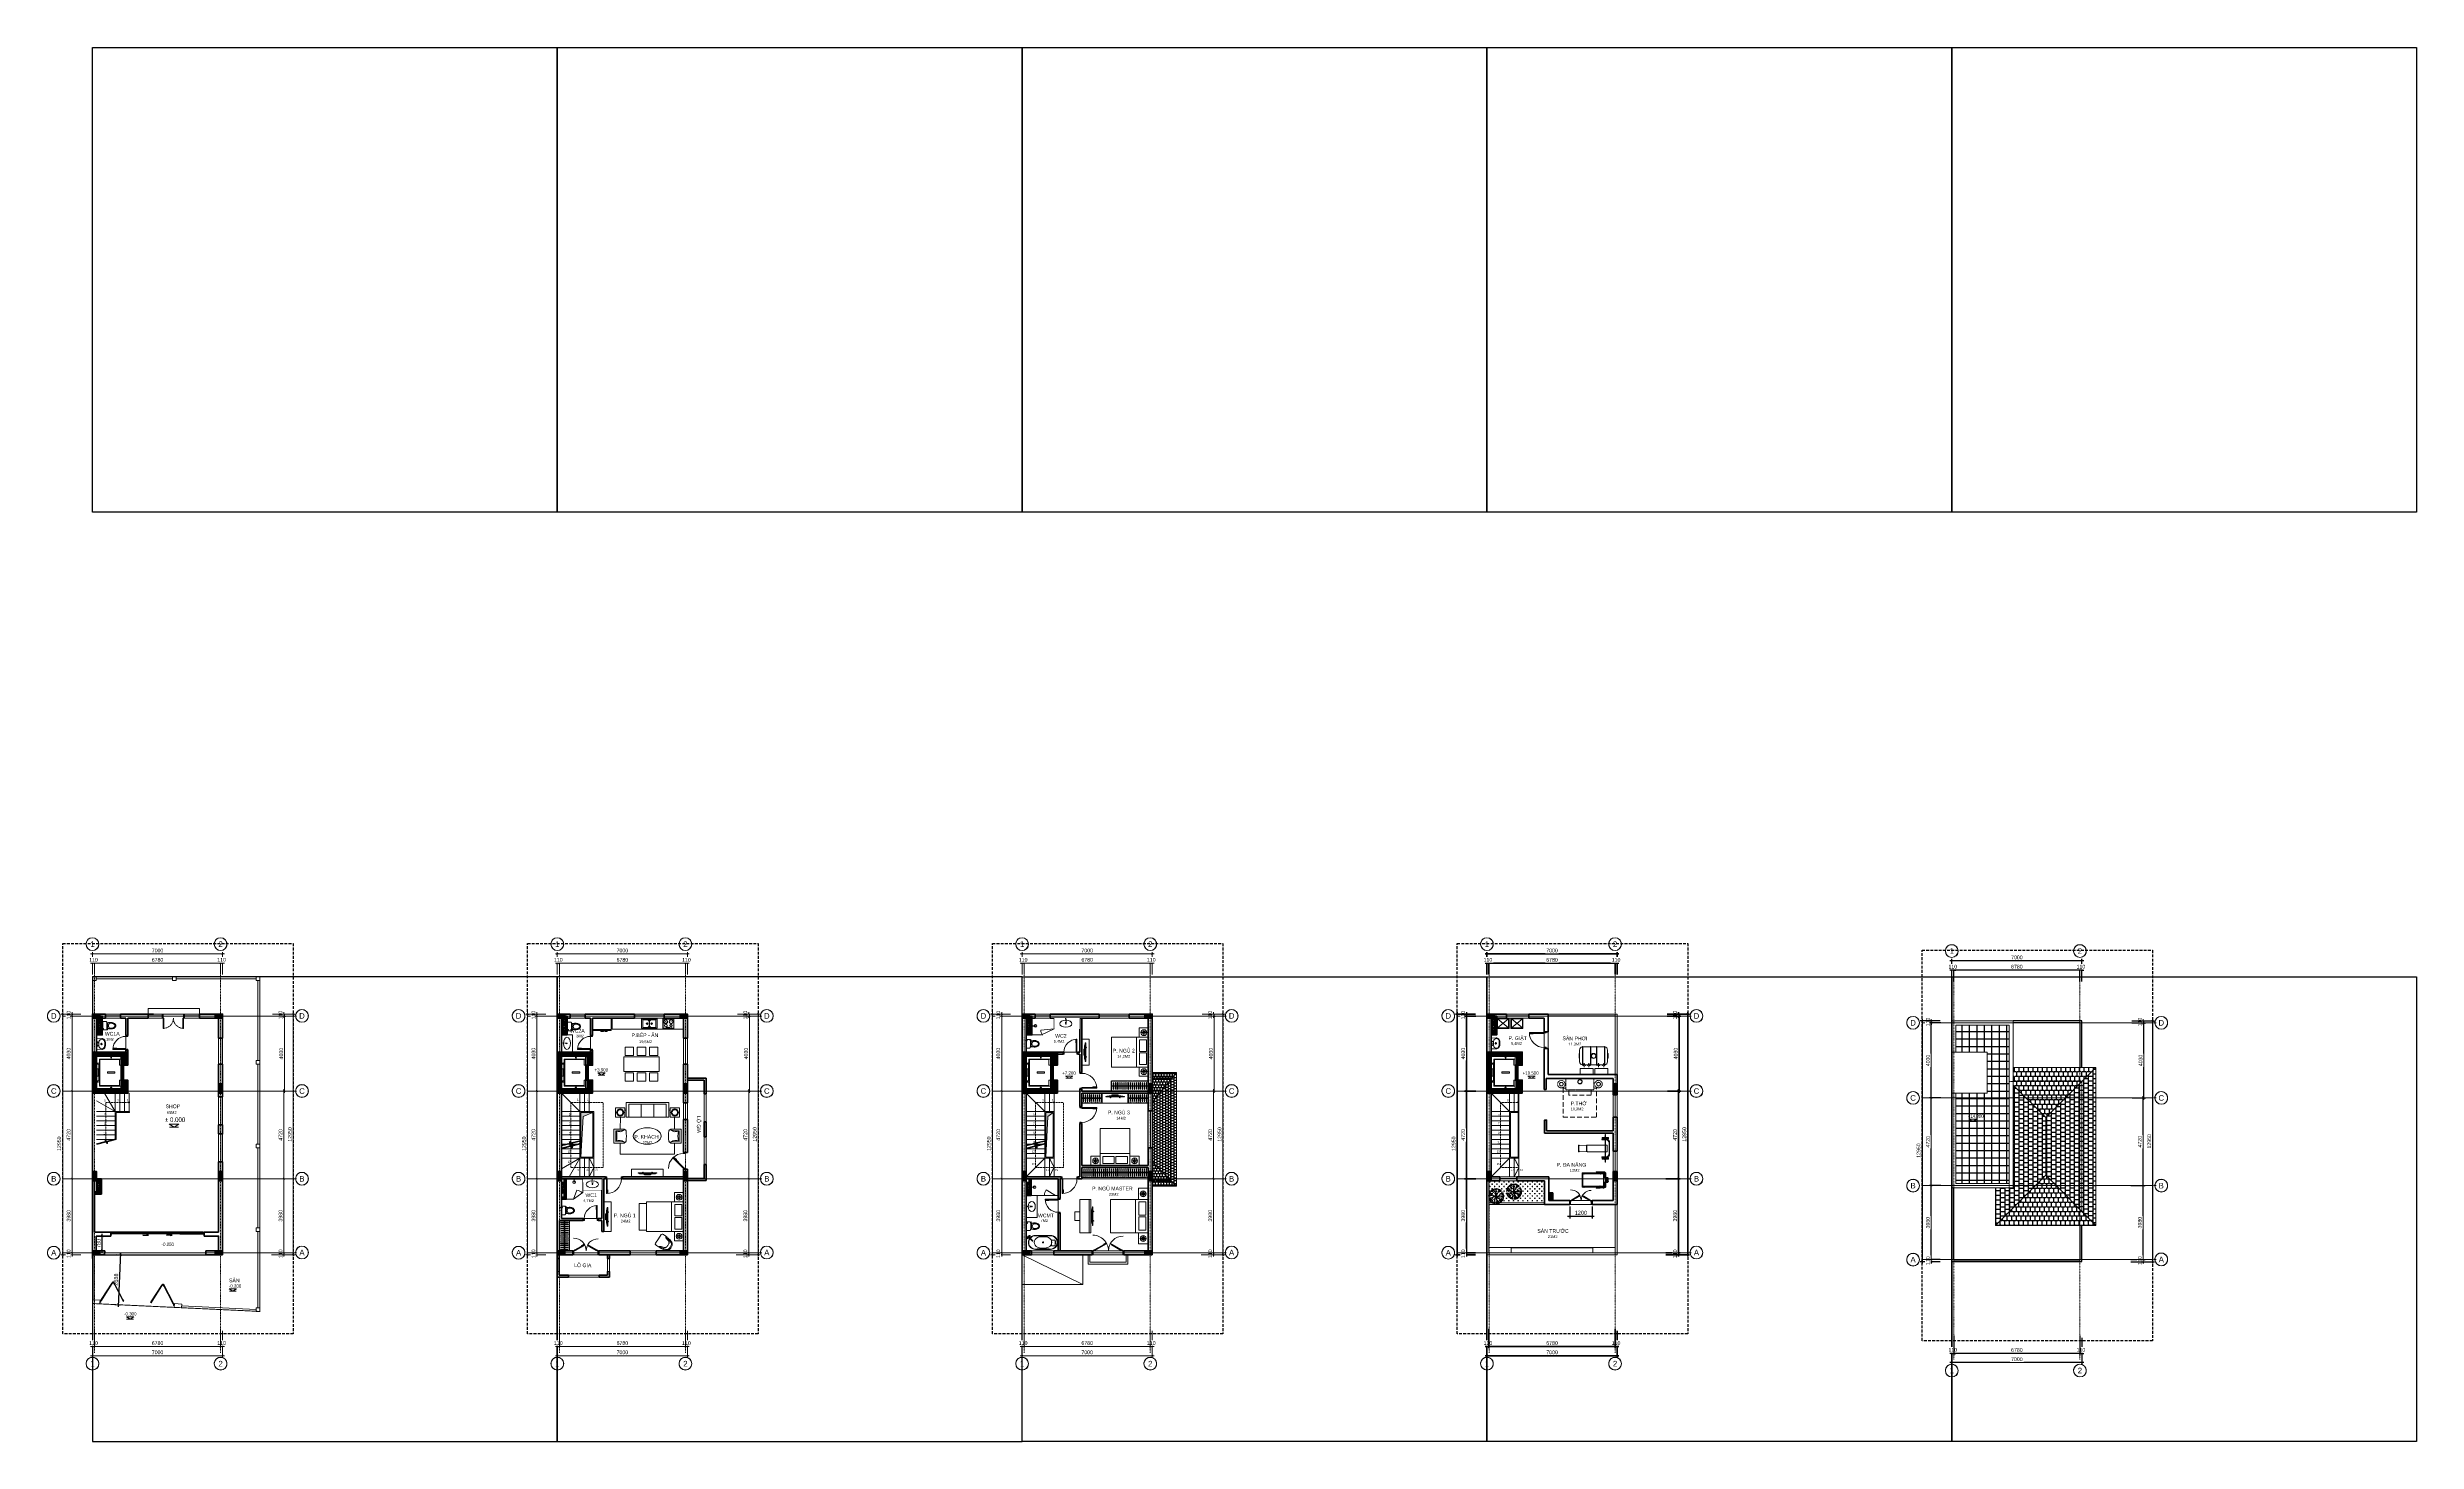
# Model space of a CAD drawing. Header units: millimetres. Extents: x -127141 to 682685, y -1234500 to 49778.
# Drawn here: x 218273 to 345697, y -112500 to -37500 of the extents above; entities that cross this region are included whole.
import ezdxf
from ezdxf.enums import TextEntityAlignment as Align

# ---------------------------------------------------------------- set-up
doc = ezdxf.new("R2010")
doc.units = ezdxf.units.MM
doc.header["$MEASUREMENT"] = 0
doc.set_wipeout_variables(frame=1)
for name, pattern in [('$AUDIT_BAD_LTYPE2', [0]), ('ACAD_ISO03W100', [30, 12, -18]), ('ACAD_ISO07W100', [3, 0, -3]), ('CENTER2', [1.125, 0.75, -0.125, 0.125, -0.125]), ('CONTINOUS', [0]), ('DASHDOT', [1, 0.5, -0.25, 0, -0.25]), ('DASHED', [0.75, 0.5, -0.25]), ('DIVIDEX22', [1.25, 0.625, -0.25, 0, -0.125, 0, -0.25]), ('HIDDEN', [0.75, 0.5, -0.25]), ('HIDDEN2', [0.1875, 0.125, -0.0625]), ('PHANTOM2', [1.25, 0.625, -0.125, 0.125, -0.125, 0.125, -0.125]), ('PHANTOM3', [1.5, 0.625, -0.125, 0.125, -0.125, 0.125, -0.125, 0.125, -0.125]), ('X-5M-G-MB PHONGNGU$0$HIDDEN2', [0.1875, 0.125, -0.0625]), ('xref-thap C (mb tang 32-2)$0$HIDDEN', [0.375, 0.25, -0.125]), ('Xref-VCMT-BT3 - tuong bao$0$HIDDEN2', [0.1875, 0.125, -0.0625])]:
    doc.linetypes.add(name, pattern=pattern)
for name, color, linetype, lineweight in [('-CONCRETE', 1, 'Continuous', 35), ('-DOOR', 137, 'Continuous', 9), ('-FURNITURE', 46, 'Continuous', 9), ('-HATCH', 8, 'Continuous', 5), ('-HIDE', 3, 'HIDDEN', 13), ('-KH', 143, 'Continuous', 13), ('-LINE1', 7, 'Continuous', 18), ('-LINE2', 252, 'Continuous', 9), ('-TEXT', 7, 'Continuous', 15), ('-TREE', 86, 'Continuous', 5), ('-WALL', 4, 'Continuous', 35), ('A-COT VACH', 2, 'Continuous', 35), ('A-DIM', 251, 'Continuous', 15), ('A-HATCH', 251, 'Continuous', 5), ('A-KY HIEU', 34, 'Continuous', 20), ('A-NET THAY', 125, 'Continuous', 18), ('A-TRUC', 251, 'DASHDOT', 5), ('A-TUONG', 7, 'Continuous', 35), ('Bighome_khuat', 251, 'DASHED', 5), ('Chi gioi xay dung', 5, 'HIDDEN', 25), ('EC-Thiet bi', 8, 'Continuous', 25), ('N1.1-CN', 4, 'CONTINOUS', 35), ('N1.3-TN', 6, 'CENTER2', 35), ('N1.4-TP', 4, 'PHANTOM2', 35), ('N1.5-TH', 2, 'PHANTOM3', 30), ('N1.6-NM', 3, 'DIVIDEX22', 30), ('N4--1-OTHER1', 143, 'CONTINOUS', 15), ('N4-OTHER1', 143, 'CONTINOUS', 15), ('TEXT25', 2, 'Continuous', 13)]:
    doc.layers.add(name, color=color, linetype=linetype, lineweight=lineweight)
for name, color, linetype in [('-RANH GIOI LO DAT', 12, 'Continuous'), ('12. NET DIM', 252, 'Continuous'), ('13. NET HATCH', 251, 'Continuous'), ('A-Dot_Line', 255, 'ACAD_ISO07W100'), ('APOLIC', 7, 'Continuous'), ('M-CD', 40, 'ACAD_ISO03W100'), ('M-Control', 170, 'CENTER2'), ('M-RP', 140, 'Continuous')]:
    doc.layers.add(name, color=color, linetype=linetype)
doc.layers.add('LUOI GIONG', color=160, linetype='Continuous', plot=False)
doc.styles.add('1', font='arial.ttf')
doc.styles.add('A1-arial', font='arial.ttf', dxfattribs={"width": 0.8})
doc.styles.add('AVANH', font='', dxfattribs={"width": 0.8})
doc.styles.get("Standard").update_dxf_attribs({"font": 'arial.ttf'})
doc.styles.add('SVN_AVO_thuong', font='')
doc.styles.add('T1', font='', dxfattribs={"height": 200})
doc.styles.get('AVANH').set_extended_font_data('.VnAvantH')
doc.styles.get('SVN_AVO_thuong').set_extended_font_data('SVN-Avo')
doc.styles.get('T1').set_extended_font_data('VNgeometric Light')
doc.dimstyles.new('C_100A3', dxfattribs={"dimscale": 100, "dimtxt": 2.2, "dimasz": 1.2, "dimexe": 1.2, "dimexo": 0, "dimgap": 0.75, "dimtad": 1, "dimdec": 0, "dimzin": 0, "dimdsep": 46, "dimtxsty": 'AVANH', "dimblk": 'ARCHTICK', "dimcen": 0, "dimdle": 1.2, "dimclrd": 256, "dimclre": 256, "dimclrt": 7, "dimadec": 0, "dimazin": 0, "dimtfac": 0.0001, "dimtdec": 0, "dimtix": 1, "dimtmove": 2, "dimatfit": 3, "dimfxl": 1.8, "dimtolj": 1, "dimtzin": 0, "dimarcsym": 0})
doc.dimstyles.new('DIM_LAYOUT A2-A3', dxfattribs={"dimscale": 0, "dimtxt": 2, "dimasz": 1, "dimexe": 1, "dimexo": 0, "dimgap": 0.8, "dimtad": 1, "dimdec": 0, "dimlfac": -1, "dimzin": 0, "dimdsep": 46, "dimtxsty": 'Standard', "dimblk": 'ARCHTICK', "dimcen": 1, "dimdle": 1, "dimclrd": 256, "dimclre": 256, "dimclrt": 7, "dimadec": 0, "dimazin": 0, "dimtfac": 1, "dimtdec": 0, "dimtix": 1, "dimtofl": 0, "dimtmove": 2, "dimatfit": 3, "dimldrblk": 'ARCHTICK', "dimfxl": 1, "dimtfill": 1, "dimtolj": 1, "dimtzin": 0, "dimarcsym": 0})

# ---------------------------------------------------------------- blocks, each defined once
blk = doc.blocks.new('*U1293')
at = {"linetype": 'X-5M-G-MB PHONGNGU$0$HIDDEN2'}
for points in [[(0, 600), (0, 0), (1798, 0), (1798, 600)], [(1778, 580), (1778, 20), (20, 20), (20, 580)], [(1778, 287), (1778, 313), (20, 313), (20, 287)], [(114, 319), (109, 319), (109, 280), (114, 280)], [(228, 319), (223, 319), (223, 280), (228, 280)], [(342, 319), (337, 319), (337, 280), (342, 280)], [(456, 319), (451, 319), (451, 280), (456, 280)], [(570, 319), (565, 319), (565, 280), (570, 280)], [(684, 319), (679, 319), (679, 280), (684, 280)], [(798, 319), (793, 319), (793, 280), (798, 280)], [(912, 319), (907, 319), (907, 280), (912, 280)], [(1026, 319), (1021, 319), (1021, 280), (1026, 280)], [(1140, 319), (1135, 319), (1135, 280), (1140, 280)], [(1254, 319), (1249, 319), (1249, 280), (1254, 280)], [(1368, 319), (1363, 319), (1363, 280), (1368, 280)], [(1482, 319), (1477, 319), (1477, 280), (1482, 280)], [(1596, 319), (1591, 319), (1591, 280), (1596, 280)], [(1710, 319), (1705, 319), (1705, 280), (1710, 280)]]:
    blk.add_lwpolyline(points, close=True, dxfattribs=at)
for points in [[(122, 313), (122, 515), (100, 515), (100, 313)], [(100, 287), (100, 92), (122, 92), (122, 287)], [(236, 313), (236, 515), (214, 515), (214, 313)], [(214, 287), (214, 92), (236, 92), (236, 287)], [(350, 313), (350, 515), (328, 515), (328, 313)], [(328, 287), (328, 92), (350, 92), (350, 287)], [(464, 313), (464, 515), (442, 515), (442, 313)], [(442, 287), (442, 92), (464, 92), (464, 287)], [(578, 313), (578, 515), (556, 515), (556, 313)], [(556, 287), (556, 92), (578, 92), (578, 287)], [(692, 313), (692, 515), (670, 515), (670, 313)], [(670, 287), (670, 92), (692, 92), (692, 287)], [(806, 313), (806, 515), (784, 515), (784, 313)], [(784, 287), (784, 92), (806, 92), (806, 287)], [(920, 313), (920, 515), (898, 515), (898, 313)], [(898, 287), (898, 92), (920, 92), (920, 287)], [(1034, 313), (1034, 515), (1012, 515), (1012, 313)], [(1012, 287), (1012, 92), (1034, 92), (1034, 287)], [(1148, 313), (1148, 515), (1126, 515), (1126, 313)], [(1126, 287), (1126, 92), (1148, 92), (1148, 287)], [(1262, 313), (1262, 515), (1240, 515), (1240, 313)], [(1240, 287), (1240, 92), (1262, 92), (1262, 287)], [(1376, 313), (1376, 515), (1354, 515), (1354, 313)], [(1354, 287), (1354, 92), (1376, 92), (1376, 287)], [(1490, 313), (1490, 515), (1468, 515), (1468, 313)], [(1468, 287), (1468, 92), (1490, 92), (1490, 287)], [(1604, 313), (1604, 515), (1582, 515), (1582, 313)], [(1582, 287), (1582, 92), (1604, 92), (1604, 287)], [(1718, 313), (1718, 515), (1696, 515), (1696, 313)], [(1696, 287), (1696, 92), (1718, 92), (1718, 287)]]:
    blk.add_lwpolyline(points, dxfattribs=at)
blk = doc.blocks.new('*U1294')
at = {"linetype": 'X-5M-G-MB PHONGNGU$0$HIDDEN2'}
for points in [[(0, 600), (0, 0), (1200, 0), (1200, 600)], [(1180, 580), (1180, 20), (20, 20), (20, 580)], [(1180, 287), (1180, 313), (20, 313), (20, 287)], [(114, 319), (109, 319), (109, 280), (114, 280)], [(228, 319), (223, 319), (223, 280), (228, 280)], [(342, 319), (337, 319), (337, 280), (342, 280)], [(456, 319), (451, 319), (451, 280), (456, 280)], [(570, 319), (565, 319), (565, 280), (570, 280)], [(684, 319), (679, 319), (679, 280), (684, 280)], [(798, 319), (793, 319), (793, 280), (798, 280)], [(912, 319), (907, 319), (907, 280), (912, 280)], [(1026, 319), (1021, 319), (1021, 280), (1026, 280)], [(1140, 319), (1135, 319), (1135, 280), (1140, 280)]]:
    blk.add_lwpolyline(points, close=True, dxfattribs=at)
for points in [[(122, 313), (122, 515), (100, 515), (100, 313)], [(100, 287), (100, 92), (122, 92), (122, 287)], [(236, 313), (236, 515), (214, 515), (214, 313)], [(214, 287), (214, 92), (236, 92), (236, 287)], [(350, 313), (350, 515), (328, 515), (328, 313)], [(328, 287), (328, 92), (350, 92), (350, 287)], [(464, 313), (464, 515), (442, 515), (442, 313)], [(442, 287), (442, 92), (464, 92), (464, 287)], [(578, 313), (578, 515), (556, 515), (556, 313)], [(556, 287), (556, 92), (578, 92), (578, 287)], [(692, 313), (692, 515), (670, 515), (670, 313)], [(670, 287), (670, 92), (692, 92), (692, 287)], [(806, 313), (806, 515), (784, 515), (784, 313)], [(784, 287), (784, 92), (806, 92), (806, 287)], [(920, 313), (920, 515), (898, 515), (898, 313)], [(898, 287), (898, 92), (920, 92), (920, 287)], [(1034, 313), (1034, 515), (1012, 515), (1012, 313)], [(1012, 287), (1012, 92), (1034, 92), (1034, 287)], [(1148, 313), (1148, 515), (1126, 515), (1126, 313)], [(1126, 287), (1126, 92), (1148, 92), (1148, 287)]]:
    blk.add_lwpolyline(points, dxfattribs=at)
blk = doc.blocks.new('*U1290')
at = {"linetype": 'X-5M-G-MB PHONGNGU$0$HIDDEN2'}
for points in [[(0, 600), (0, 0), (1200, 0), (1200, 600)], [(1180, 580), (1180, 20), (20, 20), (20, 580)], [(1180, 287), (1180, 313), (20, 313), (20, 287)], [(114, 319), (109, 319), (109, 280), (114, 280)], [(228, 319), (223, 319), (223, 280), (228, 280)], [(342, 319), (337, 319), (337, 280), (342, 280)], [(456, 319), (451, 319), (451, 280), (456, 280)], [(570, 319), (565, 319), (565, 280), (570, 280)], [(684, 319), (679, 319), (679, 280), (684, 280)], [(798, 319), (793, 319), (793, 280), (798, 280)], [(912, 319), (907, 319), (907, 280), (912, 280)], [(1026, 319), (1021, 319), (1021, 280), (1026, 280)], [(1140, 319), (1135, 319), (1135, 280), (1140, 280)]]:
    blk.add_lwpolyline(points, close=True, dxfattribs=at)
for points in [[(122, 313), (122, 515), (100, 515), (100, 313)], [(100, 287), (100, 92), (122, 92), (122, 287)], [(236, 313), (236, 515), (214, 515), (214, 313)], [(214, 287), (214, 92), (236, 92), (236, 287)], [(350, 313), (350, 515), (328, 515), (328, 313)], [(328, 287), (328, 92), (350, 92), (350, 287)], [(464, 313), (464, 515), (442, 515), (442, 313)], [(442, 287), (442, 92), (464, 92), (464, 287)], [(578, 313), (578, 515), (556, 515), (556, 313)], [(556, 287), (556, 92), (578, 92), (578, 287)], [(692, 313), (692, 515), (670, 515), (670, 313)], [(670, 287), (670, 92), (692, 92), (692, 287)], [(806, 313), (806, 515), (784, 515), (784, 313)], [(784, 287), (784, 92), (806, 92), (806, 287)], [(920, 313), (920, 515), (898, 515), (898, 313)], [(898, 287), (898, 92), (920, 92), (920, 287)], [(1034, 313), (1034, 515), (1012, 515), (1012, 313)], [(1012, 287), (1012, 92), (1034, 92), (1034, 287)], [(1148, 313), (1148, 515), (1126, 515), (1126, 313)], [(1126, 287), (1126, 92), (1148, 92), (1148, 287)]]:
    blk.add_lwpolyline(points, dxfattribs=at)
blk = doc.blocks.new('*U1291')
at = {"linetype": 'X-5M-G-MB PHONGNGU$0$HIDDEN2'}
for points in [[(0, 600), (0, 0), (3894, 0), (3894, 600)], [(3874, 580), (3874, 20), (20, 20), (20, 580)], [(3874, 287), (3874, 313), (20, 313), (20, 287)], [(114, 319), (109, 319), (109, 280), (114, 280)], [(228, 319), (223, 319), (223, 280), (228, 280)], [(342, 319), (337, 319), (337, 280), (342, 280)], [(456, 319), (451, 319), (451, 280), (456, 280)], [(570, 319), (565, 319), (565, 280), (570, 280)], [(684, 319), (679, 319), (679, 280), (684, 280)], [(798, 319), (793, 319), (793, 280), (798, 280)], [(912, 319), (907, 319), (907, 280), (912, 280)], [(1026, 319), (1021, 319), (1021, 280), (1026, 280)], [(1140, 319), (1135, 319), (1135, 280), (1140, 280)], [(1254, 319), (1249, 319), (1249, 280), (1254, 280)], [(1368, 319), (1363, 319), (1363, 280), (1368, 280)], [(1482, 319), (1477, 319), (1477, 280), (1482, 280)], [(1596, 319), (1591, 319), (1591, 280), (1596, 280)], [(1710, 319), (1705, 319), (1705, 280), (1710, 280)], [(1824, 319), (1819, 319), (1819, 280), (1824, 280)], [(1938, 319), (1933, 319), (1933, 280), (1938, 280)], [(2052, 319), (2047, 319), (2047, 280), (2052, 280)], [(2166, 319), (2161, 319), (2161, 280), (2166, 280)], [(2280, 319), (2275, 319), (2275, 280), (2280, 280)], [(2394, 319), (2389, 319), (2389, 280), (2394, 280)], [(2508, 319), (2503, 319), (2503, 280), (2508, 280)], [(2622, 319), (2617, 319), (2617, 280), (2622, 280)], [(2736, 319), (2731, 319), (2731, 280), (2736, 280)], [(2850, 319), (2845, 319), (2845, 280), (2850, 280)], [(2964, 319), (2959, 319), (2959, 280), (2964, 280)], [(3078, 319), (3073, 319), (3073, 280), (3078, 280)], [(3192, 319), (3187, 319), (3187, 280), (3192, 280)], [(3306, 319), (3301, 319), (3301, 280), (3306, 280)], [(3420, 319), (3415, 319), (3415, 280), (3420, 280)], [(3534, 319), (3529, 319), (3529, 280), (3534, 280)], [(3648, 319), (3643, 319), (3643, 280), (3648, 280)], [(3762, 319), (3757, 319), (3757, 280), (3762, 280)]]:
    blk.add_lwpolyline(points, close=True, dxfattribs=at)
for points in [[(122, 313), (122, 515), (100, 515), (100, 313)], [(100, 287), (100, 92), (122, 92), (122, 287)], [(236, 313), (236, 515), (214, 515), (214, 313)], [(214, 287), (214, 92), (236, 92), (236, 287)], [(350, 313), (350, 515), (328, 515), (328, 313)], [(328, 287), (328, 92), (350, 92), (350, 287)], [(464, 313), (464, 515), (442, 515), (442, 313)], [(442, 287), (442, 92), (464, 92), (464, 287)], [(578, 313), (578, 515), (556, 515), (556, 313)], [(556, 287), (556, 92), (578, 92), (578, 287)], [(692, 313), (692, 515), (670, 515), (670, 313)], [(670, 287), (670, 92), (692, 92), (692, 287)], [(806, 313), (806, 515), (784, 515), (784, 313)], [(784, 287), (784, 92), (806, 92), (806, 287)], [(920, 313), (920, 515), (898, 515), (898, 313)], [(898, 287), (898, 92), (920, 92), (920, 287)], [(1034, 313), (1034, 515), (1012, 515), (1012, 313)], [(1012, 287), (1012, 92), (1034, 92), (1034, 287)], [(1148, 313), (1148, 515), (1126, 515), (1126, 313)], [(1126, 287), (1126, 92), (1148, 92), (1148, 287)], [(1262, 313), (1262, 515), (1240, 515), (1240, 313)], [(1240, 287), (1240, 92), (1262, 92), (1262, 287)], [(1376, 313), (1376, 515), (1354, 515), (1354, 313)], [(1354, 287), (1354, 92), (1376, 92), (1376, 287)], [(1490, 313), (1490, 515), (1468, 515), (1468, 313)], [(1468, 287), (1468, 92), (1490, 92), (1490, 287)], [(1604, 313), (1604, 515), (1582, 515), (1582, 313)], [(1582, 287), (1582, 92), (1604, 92), (1604, 287)], [(1718, 313), (1718, 515), (1696, 515), (1696, 313)], [(1696, 287), (1696, 92), (1718, 92), (1718, 287)], [(1832, 313), (1832, 515), (1810, 515), (1810, 313)], [(1810, 287), (1810, 92), (1832, 92), (1832, 287)], [(1946, 313), (1946, 515), (1924, 515), (1924, 313)], [(1924, 287), (1924, 92), (1946, 92), (1946, 287)], [(2060, 313), (2060, 515), (2038, 515), (2038, 313)], [(2038, 287), (2038, 92), (2060, 92), (2060, 287)], [(2174, 313), (2174, 515), (2152, 515), (2152, 313)], [(2152, 287), (2152, 92), (2174, 92), (2174, 287)], [(2288, 313), (2288, 515), (2266, 515), (2266, 313)], [(2266, 287), (2266, 92), (2288, 92), (2288, 287)], [(2402, 313), (2402, 515), (2380, 515), (2380, 313)], [(2380, 287), (2380, 92), (2402, 92), (2402, 287)], [(2516, 313), (2516, 515), (2494, 515), (2494, 313)], [(2494, 287), (2494, 92), (2516, 92), (2516, 287)], [(2630, 313), (2630, 515), (2608, 515), (2608, 313)], [(2608, 287), (2608, 92), (2630, 92), (2630, 287)], [(2744, 313), (2744, 515), (2722, 515), (2722, 313)], [(2722, 287), (2722, 92), (2744, 92), (2744, 287)], [(2858, 313), (2858, 515), (2836, 515), (2836, 313)], [(2836, 287), (2836, 92), (2858, 92), (2858, 287)], [(2972, 313), (2972, 515), (2950, 515), (2950, 313)], [(2950, 287), (2950, 92), (2972, 92), (2972, 287)], [(3086, 313), (3086, 515), (3064, 515), (3064, 313)], [(3064, 287), (3064, 92), (3086, 92), (3086, 287)], [(3200, 313), (3200, 515), (3178, 515), (3178, 313)], [(3178, 287), (3178, 92), (3200, 92), (3200, 287)], [(3314, 313), (3314, 515), (3292, 515), (3292, 313)], [(3292, 287), (3292, 92), (3314, 92), (3314, 287)], [(3428, 313), (3428, 515), (3406, 515), (3406, 313)], [(3406, 287), (3406, 92), (3428, 92), (3428, 287)], [(3542, 313), (3542, 515), (3520, 515), (3520, 313)], [(3520, 287), (3520, 92), (3542, 92), (3542, 287)], [(3656, 313), (3656, 515), (3634, 515), (3634, 313)], [(3634, 287), (3634, 92), (3656, 92), (3656, 287)], [(3770, 313), (3770, 515), (3748, 515), (3748, 313)], [(3748, 287), (3748, 92), (3770, 92), (3770, 287)]]:
    blk.add_lwpolyline(points, dxfattribs=at)
blk = doc.blocks.new('A$C18251349')
at = {"layer": '-LINE1'}
for points in [[(890, 4650), (1000, 4650), (1000, 3150), (890, 3150)], [(1000, 2350), (890, 2350), (890, 850), (1000, 850)]]:
    blk.add_lwpolyline(points, close=True, dxfattribs=at)
at = {"layer": '-WALL'}
for p, q in [((0, 5500), (1000, 5500)), ((0, 5500), (0, 5390)), ((0, 5390), (890, 5390)), ((890, 4650), (890, 5390)), ((1000, 4650), (1000, 5500)), ((890, 4650), (1000, 4650)), ((1000, 4650), (900, 4650)), ((890, 3150), (1000, 3150)), ((890, 3150), (890, 2350)), ((1000, 3150), (1000, 2350)), ((890, 2350), (1000, 2350)), ((890, 110), (0, 110)), ((0, 110), (0, 0)), ((0, 0), (1000, 0)), ((890, 850), (1000, 850)), ((890, 850), (890, 110)), ((1000, 850), (1000, 0))]:
    blk.add_line(p, q, dxfattribs=at)
blk = doc.blocks.new('X-5M-DH-2-CORE$0$A$C75E80C28')
at = {"layer": '-LINE2', "linetype": 'Continuous', "ltscale": 2}
for p, q in [((-731, -149), (731, -149)), ((-731, -1305), (-731, -149)), ((-700, -179), (700, -179)), ((-700, -1225), (-700, -179)), ((-700, -1225), (-400, -1225)), ((-557, -112), (-560, -112)), ((-510, -22), (-510, -51)), ((-507, -22), (-510, -22)), ((-510, -109), (-510, -79)), ((-507, -22), (-507, -51)), ((-507, -109), (-507, -79)), ((-456, -57), (-501, -57)), ((-456, -60), (-501, -60)), ((-456, -70), (-501, -70)), ((-456, -73), (-501, -73)), ((-453, -63), (-453, -67)), ((-450, -63), (-450, -67)), ((-400, -1305), (-400, -1225)), ((700, -1225), (400, -1225)), ((400, -1305), (400, -1225)), ((450, -63), (450, -67)), ((453, -63), (453, -67)), ((456, -57), (501, -57)), ((456, -60), (501, -60)), ((456, -70), (501, -70)), ((456, -73), (501, -73)), ((457, -112), (460, -112)), ((507, -22), (510, -22)), ((507, -22), (507, -51)), ((507, -109), (507, -79)), ((510, -22), (510, -51)), ((510, -109), (510, -79)), ((700, -1225), (700, -179)), ((731, -1305), (731, -149)), ((840, -1305), (-840, -1305)), ((-840, -1365), (-840, -1305)), ((840, -1365), (-840, -1365)), ((840, -1395), (-840, -1395)), ((-840, -1395), (-840, -1455)), ((-840, -1455), (-435, -1455)), ((-435, -1450), (-435, -1460)), ((-435, -1450), (-400, -1450)), ((-435, -1460), (-425, -1460)), ((-435, -1490), (-435, -1500)), ((-435, -1490), (-425, -1490)), ((-435, -1500), (-400, -1500)), ((-433, -1452), (-433, -1458)), ((-433, -1452), (-402, -1452)), ((-433, -1458), (-425, -1458)), ((-433, -1492), (-433, -1498)), ((-433, -1492), (-425, -1492)), ((-433, -1498), (-402, -1498)), ((430, -1406), (-430, -1406)), ((-430, -1406), (-430, -1446)), ((430, -1446), (-430, -1446)), ((425, -1309), (-425, -1309)), ((-425, -1343), (-425, -1309)), ((425, -1343), (-425, -1343)), ((-425, -1458), (-425, -1460)), ((-425, -1490), (-425, -1492)), ((-402, -1452), (-402, -1498)), ((400, -1450), (-400, -1450)), ((-400, -1450), (-400, -1500)), ((0, -1309), (0, -1343)), ((0, -1406), (0, -1446)), ((400, -1450), (400, -1500)), ((435, -1450), (400, -1450)), ((435, -1500), (400, -1500)), ((402, -1452), (402, -1498)), ((433, -1452), (402, -1452)), ((433, -1498), (402, -1498)), ((425, -1343), (425, -1309)), ((433, -1458), (425, -1458)), ((425, -1458), (425, -1460)), ((435, -1460), (425, -1460)), ((425, -1490), (425, -1492)), ((435, -1490), (425, -1490)), ((433, -1492), (425, -1492)), ((430, -1406), (430, -1446)), ((433, -1452), (433, -1458)), ((433, -1492), (433, -1498)), ((435, -1450), (435, -1460)), ((840, -1455), (435, -1455)), ((435, -1490), (435, -1500)), ((840, -1365), (840, -1305)), ((840, -1395), (840, -1455))]:
    blk.add_line(p, q, dxfattribs=at)
for points in [[(-450, 0), (-450, -130), (450, -130), (450, 0)], [(-200, -29), (200, -29), (200, -101), (-200, -101)], [(-36, -584), (36, -584), (36, -984), (-36, -984)]]:
    blk.add_lwpolyline(points, close=True, dxfattribs=at)
for points in [[(-780, -789), (-751, -789, 0.4142136), (-750, -788), (-750, -784), (-750, -780, 0.4142136), (-751, -779), (-780, -779, -0.2569776), (-784, -782), (-798, -782, -0.4142136), (-801, -779), (-804, -749, 0.4142136), (-807, -746), (-812, -746), (-812, -784), (-812, -821), (-807, -821, 0.4142136), (-804, -818), (-801, -789, -0.4142136), (-798, -786), (-784, -786, -0.2569776), (-780, -789)], [(780, -789), (751, -789, -0.4142136), (750, -788), (750, -784), (750, -780, -0.4142136), (751, -779), (780, -779, 0.2569776), (784, -782), (798, -782, 0.4142136), (801, -779), (804, -749, -0.4142136), (807, -746), (812, -746), (812, -784), (812, -821), (807, -821, -0.4142136), (804, -818), (801, -789, 0.4142136), (798, -786), (784, -786, 0.2569776), (780, -789)]]:
    blk.add_lwpolyline(points, format="xyb", dxfattribs=at)
for centre, radius, start, end in [((-501, -51), 9.4, 180, 270), ((-501, -79), 9.4, 90, 180), ((-501, -51), 6.2, 180, 270), ((-501, -79), 6.2, 90, 180), ((-456, -63), 6.2, 0, 90), ((-456, -63), 3, 0, 90), ((-456, -67), 6.2, 270, 0), ((-456, -67), 3, 270, 0), ((456, -63), 6.2, 90, 180), ((456, -67), 6.2, 180, 270), ((456, -63), 3, 90, 180), ((456, -67), 3, 180, 270), ((501, -51), 6.2, 270, 0), ((501, -51), 9.4, 270, 0), ((501, -79), 9.4, 0, 90), ((501, -79), 6.2, 0, 90)]:
    blk.add_arc(centre, radius, start, end, dxfattribs=at)
blk = doc.blocks.new('A$C5C575821')
at = {"layer": '-CONCRETE'}
h = blk.add_hatch(color=256, dxfattribs=at)
h.dxf.hatch_style = 1
h.paths.add_polyline_path([(0, 220), (0, 0), (220, 0), (220, 220)])
blk.add_lwpolyline([(0, 0), (220, 0), (220, 220), (0, 220)], close=True, dxfattribs=at)
blk = doc.blocks.new('A$C3F71457E')
at = {"layer": 'A-HATCH'}
h = blk.add_hatch(dxfattribs=at)
h.set_pattern_fill('ANSI31', color=256, scale=300)
h.paths.add_polyline_path([(200, 380), (-20, 380), (-20, -98), (18, -98), (18, -67), (12, -67), (12, -75), (10, -75), (10, -65), (20, -65), (20, -100), (200, -100)])
h.paths.add_polyline_path([(-20, 600), (-1480, 600), (-1480, 380), (-20, 380)])
h.paths.add_polyline_path([(-1480, 380), (-1700, 380), (-1700, -1380), (-1480, -1380)])
h.paths.add_polyline_path([(-20, -1380), (-1480, -1380), (-1480, -1600), (-20, -1600)])
h.paths.add_polyline_path([(200, -900), (20, -900), (20, -935), (10, -935), (10, -925), (12, -925), (12, -933), (18, -933), (18, -902), (-20, -902), (-20, -1380), (-20, -1380), (200, -1380)])
at = {"layer": '-CONCRETE'}
blk.add_lwpolyline([(-20, -100), (-20, 380), (-1480, 380), (-1480, -1380), (-20, -1380), (-20, -900), (200, -900), (200, -1600), (-1700, -1600), (-1700, 600), (200, 600), (200, -100), (-20, -100)], dxfattribs=at)
at = {"layer": '-LINE1'}
blk.add_line((-20, -900), (-20, -100), dxfattribs=at)
at = {"layer": '-WALL'}
for p in [(-1700, 380), (-20, 380), (-1700, -1600), (-20, -1600)]:
    blk.add_blockref('A$C5C575821', p, dxfattribs=at)
at = {"color": 2, "rotation": 90}
blk.add_blockref('X-5M-DH-2-CORE$0$A$C75E80C28', (-1480, -500), dxfattribs=at)
blk = doc.blocks.new('A$C23F441E4')
at = {"ltscale": 3}
blk.add_lwpolyline([(-300, 0), (-300, -510), (300, -510), (300, 0), (-300, 0)], dxfattribs=at)
for points in [[(-290, -10), (-290, -500), (290, -500), (290, -10)], [(-100, -46), (-15, -46), (-15, -56), (-100, -56)]]:
    blk.add_lwpolyline(points, close=True, dxfattribs=at)
for centre, radius in [((-147, -359), 100), ((-147, -359), 97), ((-139, -156), 70), ((-139, -156), 67), ((-147, -359), 2), ((-139, -156), 2), ((37, -48), 6.6), ((147, -359), 100), ((147, -359), 97), ((74, -48), 6.6), ((139, -156), 70), ((139, -156), 67), ((112, -48), 6.6), ((139, -156), 2), ((147, -359), 2), ((160, -48), 6.6)]:
    blk.add_circle(centre, radius, dxfattribs=at)
blk = doc.blocks.new('A$C14986441')
at = {"ltscale": 3}
for p, q in [((-250, 420), (-250, -420)), ((240, 430), (-240, 430)), ((-200, 325), (-200, 87)), ((-191, 66), (-149, 24)), ((170, 355), (-170, 355)), ((-128, 15), (128, 15)), ((149, 24), (191, 66)), ((200, 87), (200, 325)), ((250, -420), (250, 420)), ((-240, -430), (240, -430)), ((-200, -325), (-200, -87)), ((-191, -66), (-149, -24)), ((170, -355), (-170, -355)), ((-128, -15), (128, -15)), ((149, -24), (191, -66)), ((200, -87), (200, -325))]:
    blk.add_line(p, q, dxfattribs=at)
blk.add_lwpolyline([(240, -390), (240, 390, 0.4142136), (210, 420), (-210, 420, 0.4142136), (-240, 390), (-240, -390, 0.4142136), (-210, -420), (210, -420, 0.4142136)], format="xyb", close=True, dxfattribs=at)
for centre, radius in [((-186, 0), 17.5), ((0, 125), 40), ((0, 125), 35), ((185, 0), 17.5), ((0, -125), 40), ((0, -125), 35)]:
    blk.add_circle(centre, radius, dxfattribs=at)
for centre, radius, start, end in [((-240, 420), 10, 90, 180), ((-170, 325), 30, 90, 180), ((-170, 87), 30, 180, 225), ((-128, 45), 30, 225, 270), ((128, 45), 30, 270, 315), ((170, 325), 30, 0, 90), ((170, 87), 30, 315, 0), ((240, 420), 10, 0, 90), ((-240, -420), 10, 180, 270), ((-170, -87), 30, 135, 180), ((-170, -325), 30, 180, 270), ((-128, -45), 30, 90, 135), ((128, -45), 30, 45, 90), ((170, -325), 30, 270, 0), ((170, -87), 30, 0, 45), ((240, -420), 10, 270, 0)]:
    blk.add_arc(centre, radius, start, end, dxfattribs=at)
blk = doc.blocks.new('A$C55AD6C8F')
at = {"ltscale": 3}
for p, q in [((-670, 624), (-670, 1000)), ((-670, 1000), (-624, 1000)), ((-624, 624), (-670, 624)), ((-670, 613), (-670, 18)), ((-624, 613), (-670, 613)), ((-670, 18), (-624, 18)), ((-624, 1000), (-624, 624)), ((-624, 18), (-624, 613)), ((0, 1000), (-615, 1000)), ((-615, 1000), (-615, 0)), ((-615, 0), (0, 0)), ((0, 0), (0, 1000))]:
    blk.add_line(p, q, dxfattribs=at)
at = {"ltscale": 3, "elevation": 0}
for points in [[(-670, 688), (-670, 657), (-710, 657), (-710, 788), (-691, 788), (-691, 688)], [(-670, 549), (-670, 580), (-710, 580), (-710, 449), (-691, 449), (-691, 549)]]:
    blk.add_lwpolyline(points, close=True, dxfattribs=at)
blk = doc.blocks.new('*U122')
at = {"linetype": '$AUDIT_BAD_LTYPE2'}
for p, q in [((70, 100), (70, 600)), ((90, 600), (90, 100))]:
    blk.add_line(p, q, dxfattribs=at)
for points in [[(0, 0), (50, 0), (50, -40), (60, -40), (60, -100), (0, -100)], [(118, 495), (118, 664), (90, 664), (90, 636), (113, 636), (113, 495)], [(800, 0), (750, 0), (750, -40), (740, -40), (740, -100), (800, -100)]]:
    blk.add_lwpolyline(points, close=True)
for points in [[(50, 600), (90, 600), (90, 700), (50, 700), (50, 600)], [(50, 603), (50, 100)], [(50, 100), (90, 100), (90, 0), (50, 0), (50, 100)]]:
    blk.add_lwpolyline(points)
at = {"linetype": '$AUDIT_BAD_LTYPE2', "ltscale": 0.3}
blk.add_arc((50, 0), 700, 0, 90, dxfattribs=at)
blk = doc.blocks.new('ghe11asdsdsdsd')
at = {"layer": '-FURNITURE', "ltscale": 5}
for p, q in [((-454, 642), (-454, -60)), ((339, 75), (-348, 74)), ((447, 643), (445, -59)), ((445, -59), (-454, -60))]:
    blk.add_line(p, q, dxfattribs=at)
for centre, radius, start, end in [((-557, 172), 481, 73.62802, 77.6744), ((-330, 640), 103, 97.79088, 180.47202), ((-435, 586), 50, 17.29045, 73.62802), ((-753, 311), 469, 329.60297, 39.82713), ((-1717, 235), 1379, 353.26766, 15.3477), ((14, -3057), 3816, 85.15051, 95.37323), ((-1, -1576), 1730, 79.60295, 100.58142), ((745, 311), 469, 140.03815, 210.26523), ((1709, 233), 1379, 164.51928, 186.60024), ((322, 644), 103, 359.55217, 82.23331), ((428, 586), 50, 106.20837, 162.54594), ((548, 172), 481, 102.162, 106.20837)]:
    blk.add_arc(centre, radius, start, end, dxfattribs=at)
blk = doc.blocks.new('GHE600')
at = {"layer": '-FURNITURE'}
for p, q in [((269950, 8710), (270650, 8710)), ((269950, 8043), (270650, 8043))]:
    blk.add_line(p, q, dxfattribs=at)
for points in [[(269850, 9526), (270650, 9526), (270650, 7226), (269850, 7226)], [(269950, 9376), (270650, 9376), (270650, 7376), (269950, 7376)], [(270146, 9595), (270146, 10095), (270646, 10095), (270646, 9595)], [(270146, 7158), (270146, 6658), (270646, 6658), (270646, 7158)]]:
    blk.add_lwpolyline(points, close=True, dxfattribs=at)
at = {"layer": '-FURNITURE', "elevation": 0}
for points in [[(270262, 9595), (270262, 9526)], [(271287, 9830), (270646, 9832)], [(272038, 6909), (272634, 6908), (272634, 9823), (272038, 9826)], [(270262, 7226), (270262, 7158)], [(270646, 6917), (271287, 6913)]]:
    blk.add_lwpolyline(points, dxfattribs=at)
at = {"layer": '-FURNITURE'}
for centre, radius in [((270396, 9845), 200), ((270396, 9845), 150), ((270396, 6908), 200), ((270396, 6908), 150)]:
    blk.add_circle(centre, radius, dxfattribs=at)
at = {"layer": '-FURNITURE', "extrusion": (0, 0, -1)}
blk.add_ellipse((271662, 8365), major_axis=(0, 750), ratio=0.5899941, dxfattribs=at)
at = {"layer": '-FURNITURE', "yscale": 0.83397927038413, "zscale": 0.83397927038413}
for p, xscale, rotation in [((271659, 10145, 0), 0.83397927038413, 179.9447021404026), ((271659, 6608, 0), -0.83397927038413, 0.0552978595973772)]:
    blk.add_blockref('ghe11asdsdsdsd', p, dxfattribs=dict(at, xscale=xscale, rotation=rotation))
blk = doc.blocks.new('XR.MB.LM123$0$tvi 1')
blk.add_lwpolyline([(29, 0), (29, -1000), (0, -1000), (0, 0)], close=True)
for points in [[(-24, -236), (-39, -252)], [(0, -285), (-39, -252)], [(0, -715), (-39, -748)], [(-24, -764), (-39, -748)], [(0, -256), (-24, -236)], [(0, -744), (-24, -764)], [(29, -50), (52, -81)], [(29, -950), (52, -919)], [(70, -315), (111, -350), (111, -650), (70, -685)], [(89, -446), (89, -360), (71, -345)], [(89, -554), (89, -640), (71, -655)], [(89, -446), (73, -446)], [(89, -554), (73, -554)]]:
    blk.add_lwpolyline(points)
blk.add_arc((-4025, -500), 4099, 354.13109, 5.86891)
blk = doc.blocks.new('*U1283')
for points in [[(0, 0), (50, 0), (50, -40), (60, -40), (60, -246), (0, -246)], [(579, 338), (726, 423), (740, 399), (716, 384), (705, 404), (582, 333)], [(1722, 0), (1672, 0), (1672, -40), (1662, -40), (1662, -246), (1722, -246)]]:
    blk.add_lwpolyline(points, close=True)
at = {"ltscale": 0.3}
for points in [[(883, 0, 0.4142136), (50, 833, 0.4142136)], [(883, 0, -0.4142136), (1672, 789, -0.4142136)]]:
    blk.add_lwpolyline(points, format="xyb", dxfattribs=at)
for points in [[(137, 50), (157, 15), (70, -35), (50, 0), (137, 50)], [(687, 368), (137, 50)], [(685, 367), (705, 332), (792, 382), (772, 417), (685, 367)], [(1075, 344), (1055, 310), (969, 360), (989, 394), (1075, 344)], [(1073, 346), (1585, 50)], [(1585, 50), (1565, 15), (1652, -35), (1672, 0), (1585, 50)]]:
    blk.add_lwpolyline(points)
at = {"layer": 'APOLIC', "linetype": '$AUDIT_BAD_LTYPE2'}
for p, q in [((147, 33), (695, 349)), ((705, 332), (157, 15)), ((1055, 310), (1565, 15)), ((1575, 33), (1065, 327))]:
    blk.add_line(p, q, dxfattribs=at)
blk = doc.blocks.new('A$C18091ED7')
for p, q in [((-83, -267), (-83, -300)), ((-83, -278), (-83, -288)), ((-61, -290), (-83, -290)), ((-63, -265), (-81, -265)), ((-61, -267), (-61, -300)), ((0, -42), (0, 0)), ((61, -267), (61, -300)), ((61, -290), (83, -290)), ((63, -265), (81, -265)), ((83, -267), (83, -300)), ((83, -278), (83, -288)), ((146, -27), (179, -27)), ((146, -27), (146, -30)), ((146, -30), (166, -30)), ((153, -37), (146, -30)), ((152, 0), (152, -27)), ((152, 0), (179, 0)), ((153, -37), (166, -37)), ((153, -40), (153, -37)), ((153, -40), (178, -40)), ((153, -40), (178, -40)), ((153, -40), (153, -42)), ((165, -262), (165, -290)), ((185, -30), (166, -30)), ((178, -37), (166, -37)), ((168, -260), (228, -260)), ((168, -292), (207, -292)), ((185, -30), (178, -37)), ((178, -37), (178, -40)), ((178, -40), (178, -42)), ((179, 0), (179, -27)), ((179, -27), (185, -27)), ((185, -27), (185, -30)), ((231, -274), (231, -262))]:
    blk.add_line(p, q)
for points in [[(230, -219, -0.1374074), (225, -235), (222, -241, -0.2360805), (198, -255, -0.0519608), (-198, -255, -0.2360805), (-222, -241), (-225, -235, -0.1374074), (-230, -219), (-230, -72, -0.1989124), (-226, -63), (-209, -46, -0.1989124), (-200, -42), (0, -42), (200, -42, -0.1989124), (209, -46), (226, -63, -0.1989124), (230, -72)], [(144, -619, -0.2124048), (26, -734, -0.0276853), (-1, -739, -0.0222792), (-26, -734, -0.2124048), (-144, -619, -0.1427957), (-167, -428, -0.0930051), (-128, -309, -0.2564387), (-111, -300), (0, -300), (111, -300, -0.2564387), (128, -309, -0.0930051), (167, -428, -0.1427957)]]:
    blk.add_lwpolyline(points, format="xyb", close=True)
at = {"linetype": 'xref-thap C (mb tang 32-2)$0$HIDDEN', "ltscale": 100}
blk.add_lwpolyline([(61, -669, -0.1990312), (0, -699, -0.1990312), (-61, -669, -0.218924), (-132, -478, -0.1537915), (-112, -404, -0.2367012), (0, -348, -0.2367012), (112, -404, -0.1537915), (132, -478, -0.218924)], format="xyb", close=True, dxfattribs=at)
blk.add_circle((166, -78), 13.9)
for centre, radius, start, end in [((-81, -267), 1.98, 90, 180), ((-63, -267), 1.98, 0, 90), ((63, -267), 1.98, 90, 180), ((81, -267), 1.98, 0, 90), ((168, -262), 2.47, 90, 180), ((168, -290), 2.47, 180, 270), ((207, -277), 15.5, 270, 306.46585), ((168, -225), 80.1, 306.46585, 320.31229), ((228, -274), 2.47, 320.31229, 0)]:
    blk.add_arc(centre, radius, start, end)
for points in [[(-156, -259), (-157, -267), (-164, -328), (-169, -385), (-184, -528), (-136, -679), (-50, -735), (-20, -741), (0, -744)], [(156, -259), (157, -267), (164, -328), (169, -385), (184, -528), (136, -679), (50, -735), (20, -741), (0, -744)]]:
    blk.add_open_spline(points, degree=3, knots=[130.6139379, 130.6139379, 130.6139379, 130.6139379, 152.8521091, 311.1293508, 417.7039512, 561.3833928, 697.6926318, 710.8122623, 710.8122623, 710.8122623, 710.8122623])
blk = doc.blocks.new('*U67')
at = {"linetype": '$AUDIT_BAD_LTYPE2'}
for p, q in [((70, 100), (70, 700)), ((90, 700), (90, 100))]:
    blk.add_line(p, q, dxfattribs=at)
for points in [[(0, 0), (50, 0), (50, -40), (60, -40), (60, -100), (0, -100)], [(118, 595), (118, 764), (90, 764), (90, 736), (113, 736), (113, 595)], [(900, 0), (850, 0), (850, -40), (840, -40), (840, -100), (900, -100)]]:
    blk.add_lwpolyline(points, close=True)
for points in [[(50, 700), (90, 700), (90, 800), (50, 800), (50, 700)], [(50, 703), (50, 100)], [(50, 100), (90, 100), (90, 0), (50, 0), (50, 100)]]:
    blk.add_lwpolyline(points)
at = {"linetype": '$AUDIT_BAD_LTYPE2', "ltscale": 0.3}
blk.add_arc((50, 0), 800, 0, 90, dxfattribs=at)
blk = doc.blocks.new('A$C7D524948')
at = {"layer": '-FURNITURE'}
for points in [[(-343, 328, 0.0226714), (-350, 124, 0.0121216), (-346, 57, 0.4055082), (-279, 0), (0, 0)], [(0, 825, 0.0237493), (-77, 820, 0.1110396), (-175, 786, 0.0851682), (-235, 733, 0.0885501), (-282, 649, 0.0279064), (-316, 526, 0.0283416), (-340, 373, 0.0471199), (-341, 283, 0.5135275), (-285, 300, 0.0595776), (-243, 414, -0.0344651), (-213, 507, -0.0592767), (-183, 564, -0.1661461), (-133, 600, -0.0525641), (-76, 612, -0.028554), (0, 615, -3.5433352)], [(-1, 774, 0.1055838), (-138, 751, 0.0839758), (-176, 728, 0.149302), (-241, 626, 0.0249085), (-289, 424, 0.0264389), (-307, 278, -0.8863331)], [(-1, 774, -0.1055838), (137, 751, -0.0839758), (175, 728, -0.149302), (240, 626, -0.0249085), (288, 424, -0.0264389), (305, 278, 0.8863331)], [(0, 825, -0.0237493), (77, 820, -0.1110396), (175, 786, -0.0851682), (235, 733, -0.0885501), (282, 649, -0.0279064), (316, 526, -0.0283416), (340, 373, -0.0471199), (341, 283, -0.5135275), (285, 300, -0.0595776), (243, 414, 0.0344651), (213, 507, 0.0592767), (183, 564, 0.1661461), (133, 600, 0.0525641), (76, 612, 0.028554), (0, 615, 3.5433352)], [(343, 328, -0.0226714), (350, 124, -0.0121216), (346, 57, -0.4055082), (279, 0), (0, 0)]]:
    blk.add_lwpolyline(points, format="xyb", dxfattribs=at)
blk = doc.blocks.new('*U1286')
at = {"linetype": '$AUDIT_BAD_LTYPE2'}
for p, q in [((135, 57), (559, 481)), ((573, 467), (149, 42))]:
    blk.add_line(p, q, dxfattribs=at)
for points in [[(0, 0), (50, 0), (50, -40), (60, -40), (60, -100), (0, -100)], [(519, 372), (639, 492), (619, 512), (599, 492), (615, 476), (515, 376)], [(900, 0), (850, 0), (850, -40), (840, -40), (840, -100), (900, -100)]]:
    blk.add_lwpolyline(points, close=True)
for points in [[(121, 71), (149, 42), (78, -28), (50, 0), (121, 71)], [(547, 497), (121, 71)], [(545, 495), (573, 467), (644, 537), (616, 566), (545, 495)]]:
    blk.add_lwpolyline(points)
at = {"linetype": '$AUDIT_BAD_LTYPE2', "ltscale": 0.3}
blk.add_arc((50, 0), 800, 0, 90, dxfattribs=at)
blk = doc.blocks.new('Sink_Cicle')
blk.add_lwpolyline([(17, -50), (-17, -50), (-18, -252), (17, -252)], close=True)
blk.add_circle((0, -300), 17.5)
at = {"layer": 'Defpoints'}
blk.add_line((0, -100), (0, 0), dxfattribs=at)
blk.add_wipeout([(17, -50), (-17, -50), (-18, -252), (17, -252)])
at = {"layer": '-FURNITURE', "linetype": 'Continuous'}
blk.add_ellipse((0, -300), major_axis=(-325, 0), ratio=0.5846154, dxfattribs=at)
blk.add_line((-18, -237), (17, -237))
blk = doc.blocks.new('A$C8a974c9c')
for p, q in [((1593, 2800), (1908, 2800)), ((1750, 2957), (1750, 2643)), ((1343, 2500), (1343, 700)), ((1593, 400), (1908, 400)), ((1750, 243), (1750, 557))]:
    blk.add_line(p, q)
for points in [[(2000, 3100), (1500, 3100), (1500, 2500), (2000, 2500)], [(1891, 2360), (1514, 2360), (1514, 1643), (1891, 1643)], [(1891, 840), (1514, 840), (1514, 1558), (1891, 1558)], [(2000, 100), (1500, 100), (1500, 700), (2000, 700)]]:
    blk.add_lwpolyline(points, close=True)
blk.add_lwpolyline([(2000, 2500), (0, 2500), (0, 700), (2000, 700), (2000, 2500)])
for centre, radius in [((1750, 2800), 157), ((1750, 2800), 82.4), ((1750, 400), 157), ((1750, 400), 82.4)]:
    blk.add_circle(centre, radius)
blk = doc.blocks.new('*U91')
at = {"linetype": 'X-5M-G-MB PHONGNGU$0$HIDDEN2'}
for points in [[(0, 600), (0, 0), (2182, 0), (2182, 600)], [(2162, 580), (2162, 20), (20, 20), (20, 580)], [(2162, 287), (2162, 313), (20, 313), (20, 287)], [(114, 319), (109, 319), (109, 280), (114, 280)], [(228, 319), (223, 319), (223, 280), (228, 280)], [(342, 319), (337, 319), (337, 280), (342, 280)], [(456, 319), (451, 319), (451, 280), (456, 280)], [(570, 319), (565, 319), (565, 280), (570, 280)], [(684, 319), (679, 319), (679, 280), (684, 280)], [(798, 319), (793, 319), (793, 280), (798, 280)], [(912, 319), (907, 319), (907, 280), (912, 280)], [(1026, 319), (1021, 319), (1021, 280), (1026, 280)], [(1140, 319), (1135, 319), (1135, 280), (1140, 280)], [(1254, 319), (1249, 319), (1249, 280), (1254, 280)], [(1368, 319), (1363, 319), (1363, 280), (1368, 280)], [(1482, 319), (1477, 319), (1477, 280), (1482, 280)], [(1596, 319), (1591, 319), (1591, 280), (1596, 280)], [(1710, 319), (1705, 319), (1705, 280), (1710, 280)], [(1824, 319), (1819, 319), (1819, 280), (1824, 280)], [(1938, 319), (1933, 319), (1933, 280), (1938, 280)], [(2052, 319), (2047, 319), (2047, 280), (2052, 280)]]:
    blk.add_lwpolyline(points, close=True, dxfattribs=at)
for points in [[(122, 313), (122, 515), (100, 515), (100, 313)], [(100, 287), (100, 92), (122, 92), (122, 287)], [(236, 313), (236, 515), (214, 515), (214, 313)], [(214, 287), (214, 92), (236, 92), (236, 287)], [(350, 313), (350, 515), (328, 515), (328, 313)], [(328, 287), (328, 92), (350, 92), (350, 287)], [(464, 313), (464, 515), (442, 515), (442, 313)], [(442, 287), (442, 92), (464, 92), (464, 287)], [(578, 313), (578, 515), (556, 515), (556, 313)], [(556, 287), (556, 92), (578, 92), (578, 287)], [(692, 313), (692, 515), (670, 515), (670, 313)], [(670, 287), (670, 92), (692, 92), (692, 287)], [(806, 313), (806, 515), (784, 515), (784, 313)], [(784, 287), (784, 92), (806, 92), (806, 287)], [(920, 313), (920, 515), (898, 515), (898, 313)], [(898, 287), (898, 92), (920, 92), (920, 287)], [(1034, 313), (1034, 515), (1012, 515), (1012, 313)], [(1012, 287), (1012, 92), (1034, 92), (1034, 287)], [(1148, 313), (1148, 515), (1126, 515), (1126, 313)], [(1126, 287), (1126, 92), (1148, 92), (1148, 287)], [(1262, 313), (1262, 515), (1240, 515), (1240, 313)], [(1240, 287), (1240, 92), (1262, 92), (1262, 287)], [(1376, 313), (1376, 515), (1354, 515), (1354, 313)], [(1354, 287), (1354, 92), (1376, 92), (1376, 287)], [(1490, 313), (1490, 515), (1468, 515), (1468, 313)], [(1468, 287), (1468, 92), (1490, 92), (1490, 287)], [(1604, 313), (1604, 515), (1582, 515), (1582, 313)], [(1582, 287), (1582, 92), (1604, 92), (1604, 287)], [(1718, 313), (1718, 515), (1696, 515), (1696, 313)], [(1696, 287), (1696, 92), (1718, 92), (1718, 287)], [(1832, 313), (1832, 515), (1810, 515), (1810, 313)], [(1810, 287), (1810, 92), (1832, 92), (1832, 287)], [(1946, 313), (1946, 515), (1924, 515), (1924, 313)], [(1924, 287), (1924, 92), (1946, 92), (1946, 287)], [(2060, 313), (2060, 515), (2038, 515), (2038, 313)], [(2038, 287), (2038, 92), (2060, 92), (2060, 287)]]:
    blk.add_lwpolyline(points, dxfattribs=at)
blk = doc.blocks.new('shower')
for points in [[(180929, -32327), (180902, -32327), (180902, -32316), (180929, -32316)], [(180919, -32316), (180912, -32316), (180912, -32147), (180919, -32147)]]:
    blk.add_lwpolyline(points, close=True)
for radius, start, end in [(72, 272.79067, 267.20933), (8.35, 294.83554, 245.16446)]:
    blk.add_arc((180916, -32147), radius, start, end)
blk = doc.blocks.new('A$C52EE6B0C')
for p, q in [((-16.4, 13.8), (15.9, 13.8)), ((-16.4, -15.8), (15.9, -15.8))]:
    blk.add_line(p, q)
for radius in [1.13, 0.996]:
    blk.add_circle((-0.2, -1), radius)
for centre, radius, start, end in [((-16.4, -1), 14.8, 90, 180.006), ((-16.4, -1), 14.1, 114.0143, 180.0588), ((-16.4, -0.9), 14, 89.8926, 114.0143), ((-7.2, -1.4), 11.4, 113.3669, 178.172), ((-17.3, -21.2), 35, 80.3254, 88.5595), ((-17, -16.4), 29.5, 80.9553, 88.8517), ((3, 107.8), 96.3, 260.8064, 264.3565), ((-5.3, -3.1), 13.8, 98.5198, 117.8513), ((9.1, 147.9), 136.2, 261.3218, 262.6566), ((-1.1, 71.3), 58.9, 262.9723, 270.8035), ((-0.5, -35.4), 46.5, 89.6984, 98.5198), ((-0.7, 82.8), 71.1, 265.3361, 270.3355), ((0.6, 71.3), 58.9, 269.1965, 277.0277), ((0.3, 78.2), 66.5, 269.5363, 275.751), ((0, -35.4), 46.5, 81.4802, 90.3016), ((4.8, -3.1), 13.8, 62.1487, 81.4802), ((-17.5, 211.7), 201.2, 276.9922, 278.5968), ((-9.6, 147.9), 136.2, 277.3434, 278.6782), ((16.8, -21.2), 35, 91.4405, 99.6746), ((6.8, -1.4), 11.4, 1.828, 66.6331), ((16.2, -11.3), 24.4, 90.5716, 98.5262), ((15.9, -1), 14.8, 359.994, 90), ((16.1, -0.4), 13.5, 65.524, 90.5716), ((15.7, -1.1), 14.3, 0.4019, 65.524), ((26.1, 1.7), 0.116, 123.4741, 160.8079), ((26.3, 1.6), 0.268, 160.8079, 185.6776), ((0.7, -0.9), 25.4, 359.8448, 5.6776), ((26.1, 1.7), 0.0687, 85.7912, 123.4741), ((26.1, 1.7), 0.102, 39.0943, 85.7912), ((26, 1.6), 0.258, 4.9413, 41.0024), ((1.5, -0.9), 24.9, 359.8607, 5.8154), ((-16.4, -1), 14.8, 179.994, 270), ((-16.4, -1), 14.1, 179.9411, 245.9857), ((-16.4, -1.1), 14, 245.9857, 270.1074), ((-7.2, -0.6), 11.4, 181.828, 246.6331), ((-17, 14.4), 29.5, 271.1483, 279.0447), ((-17.3, 19.2), 35, 271.4405, 279.6746), ((3, -109.8), 96.3, 95.6435, 99.1936), ((-5.3, 1.1), 13.8, 242.1487, 261.4802), ((9.1, -149.9), 136.2, 97.3434, 98.6782), ((-1.1, -73.3), 58.9, 89.1965, 97.0277), ((-0.5, 33.4), 46.5, 261.4802, 270.3016), ((-0.7, -84.8), 71.1, 89.6645, 94.6639), ((0, 33.4), 46.5, 269.6984, 278.5198), ((0.3, -80.2), 66.5, 84.249, 90.4637), ((0.6, -73.3), 58.9, 82.9723, 90.8035), ((4.8, 1.1), 13.8, 278.5198, 297.8513), ((-17.5, -213.7), 201.2, 81.4032, 83.0078), ((-9.6, -149.9), 136.2, 81.3218, 82.6566), ((16.8, 19.2), 35, 260.3254, 268.5595), ((6.8, -0.6), 11.4, 293.3669, 358.172), ((16.2, 9.3), 24.4, 261.4738, 269.4284), ((15.9, -1), 14.8, 270, 0.006), ((16.1, -1.6), 13.5, 269.4284, 294.476), ((15.7, -0.9), 14.3, 294.476, 359.5981), ((0.7, -1.1), 25.4, 354.3224, 0.1552), ((26.3, -3.6), 0.268, 174.3224, 199.1921), ((26.1, -3.7), 0.116, 199.1921, 236.5259), ((26.1, -3.7), 0.102, 274.2088, 320.9057), ((26.1, -3.7), 0.0687, 236.5259, 274.2088), ((26, -3.6), 0.258, 318.9976, 355.0587), ((1.5, -1.1), 24.9, 354.1846, 0.1393)]:
    blk.add_arc(centre, radius, start, end)
at = {"layer": 'Defpoints'}
for tag in ['MODELNUMBER', 'TRADENAME', 'PRODUCT', 'MATERIAL']:
    blk.add_attdef(tag, (-0.2, -1), '', height=0.000938, dxfattribs=at)
blk = doc.blocks.new('A$C4D835AF5')
at = {"layer": '-FURNITURE', "ltscale": 8}
for p, q in [((-3.9, 0.3), (-3.9, 0.9)), ((3.1, 0.9), (-3.9, 0.9)), ((-3.9, 0.3), (-3.9, 0.3)), ((-3.5, 0.5), (-3.5, 0.5)), ((-3.3, 0.5), (-3.3, 0.5)), ((-0.6, 0), (-0.6, -12.1)), ((0.6, 0), (0.6, -12.1)), ((3.1, -0.9), (3.1, 0.9)), ((3.2, 0.9), (3.1, 0.9)), ((3.2, -0.9), (3.2, 0.9)), ((3.2, 0.9), (4, 0.9)), ((4, -0.9), (4, 0.9)), ((-3.9, -0.9), (-3.9, -0.3)), ((-3.9, -0.3), (-3.9, -0.3)), ((-0.6, -0.9), (-3.9, -0.9)), ((-3.7, -0.4), (-3.7, -0.4)), ((-3.6, -0.5), (-3.6, -0.4)), ((-3.6, -0.5), (-3.6, -0.5)), ((-3.5, -0.5), (-3.5, -0.5)), ((-3.5, -0.5), (-3.5, -0.5)), ((-3.4, -0.5), (-3.4, -0.5)), ((-3.4, -0.5), (-3.4, -0.5)), ((-3.3, -0.5), (-3.3, -0.4)), ((-3.3, -0.5), (-3.3, -0.5)), ((-3.2, -0.4), (-3.2, -0.4)), ((3.1, -0.9), (0.6, -0.9)), ((3.2, -0.9), (3.1, -0.9)), ((3.2, -0.9), (4, -0.9))]:
    blk.add_line(p, q, dxfattribs=at)
for radius in [0.311, 0.264]:
    blk.add_circle((3.6, 0), radius, dxfattribs=at)
for centre, radius, start, end in [((-5.2, 0), 0.25, 92.2606, 178.0931), ((-5.2, 0), 0.24, 175.3989, 267.6837), ((-5.4, -2528.9), 2529.2, 89.9661, 89.9946), ((-3.9, 0.9), 0.0394, 90, 180), ((-3.9, 0.3), 0.0197, 180, 270), ((-3.4, -0.2), 0.68, 90.0156, 98.8981), ((-3.4, -0.2), 0.68, 81.1019, 89.9843), ((0, 0), 2.36, 22.5403, 157.4597), ((0, 0), 0.787, 318.5904, 221.4096), ((0, 0), 0.591, 0, 180), ((3.2, 0.9), 0.0197, 90, 180), ((4, 0.9), 0.0197, 0, 90), ((-4.6, 275.4), 275.7, 269.8714, 270.1344), ((-3.9, -0.3), 0.0197, 90, 180), ((-3.9, -0.9), 0.0394, 180, 270), ((-3.7, -0.4), 0.0116, 184.9731, 258.0341), ((-3.6, -0.3), 0.212, 257.2816, 272.5837), ((-3.6, -0.5), 0.0111, 186.415, 247.4427), ((-3.5, -0.3), 0.191, 257.5175, 274.7853), ((-3.6, -0.5), 0.0113, 272.4657, 345.4476), ((-3.4, -0.3), 0.207, 262.2006, 277.9341), ((-3.5, -0.5), 0.0123, 192.379, 260.1423), ((-3.5, -0.5), 0.013, 270.8628, 343.9334), ((-3.4, -0.5), 0.012, 194.1286, 259.0417), ((-3.3, -0.3), 0.209, 264.2063, 279.0284), ((-3.4, -0.5), 0.0113, 277.3078, 350.62), ((-3.3, -0.5), 0.0111, 194.1922, 261.8514), ((-3.2, -0.2), 0.225, 267.1756, 281.6728), ((-3.3, -0.5), 0.013, 269.1876, 350.2219), ((-3.2, -0.4), 0.0128, 280.6032, 352.1474), ((0, 0), 2.36, 202.5403, 255.4906), ((0, -12.1), 0.591, 180, 0), ((0, 0), 2.36, 284.5093, 337.4597), ((3.2, -0.9), 0.0197, 180, 270), ((4, -0.9), 0.0197, 270, 0)]:
    blk.add_arc(centre, radius, start, end, dxfattribs=at)
blk.add_ellipse((-3.4, 0), major_axis=(0.555, 0), ratio=0.849194, dxfattribs=at)
for tag in ['MODELNUMBER', 'TRADENAME', 'PRODUCT', 'MATERIAL']:
    blk.add_attdef(tag, (0, 0), '', height=0.001, dxfattribs=at)
blk = doc.blocks.new('A$C06914B9D')
at = {"layer": '-FURNITURE', "ltscale": 5}
for p, q in [((295, -1373), (295, -1495)), ((615, -1374), (615, -1495))]:
    blk.add_line(p, q, dxfattribs=at)
for centre, radius, start, end in [((329, -1373), 34.2, 97.7975, 180.47864), ((329, -1496), 34.2, 179.46505, 262.14619), ((450, -3017), 1683, 85.38531, 94.27463), ((449, 149), 1683, 265.73815, 274.62744), ((580, -1373), 34.2, 359.55879, 82.23993), ((580, -1495), 34.2, 277.70376, 0.3849)]:
    blk.add_arc(centre, radius, start, end, dxfattribs=at)
at = {"layer": '-FURNITURE', "ltscale": 8}
ref = blk.add_blockref('A$C4D835AF5', (131, -112), dxfattribs=dict(at, xscale=-25.08682081009749, yscale=25.08682081009749, zscale=25.08682081009749, rotation=45.00000000000001))
ref.add_attrib('MODELNUMBER', 'K-T97328-4', (131, -112), dxfattribs={"layer": 'Defpoints', "height": 0.0251, "rotation": 225})
ref.add_attrib('TRADENAME', 'PURIST', (131, -112), dxfattribs={"layer": 'Defpoints', "height": 0.0251, "rotation": 225})
ref.add_attrib('PRODUCT', 'BATH FILLER', (131, -112), dxfattribs={"layer": 'Defpoints', "height": 0.0251, "rotation": 225})
ref.add_attrib('MATERIAL', 'PREMIUM MATERIALS', (131, -112), dxfattribs={"layer": 'Defpoints', "height": 0.0251, "rotation": 225})
at = {"layer": '-FURNITURE'}
ref = blk.add_blockref('A$C52EE6B0C', (450, -888), dxfattribs=dict(at, xscale=25.39829667096628, yscale=25.39829667096628, zscale=25.39829667096628, rotation=270))
ref.add_attrib('MODELNUMBER', 'K-1800', (450, -888), dxfattribs={"layer": 'Defpoints', "height": 0.0254, "rotation": 270})
ref.add_attrib('TRADENAME', 'ABRAZO', (450, -898), dxfattribs={"layer": 'Defpoints', "height": 0.0254, "rotation": 270})
ref.add_attrib('PRODUCT', 'BATH', (450, -898), dxfattribs={"layer": 'Defpoints', "height": 0.0254, "rotation": 270})
ref.add_attrib('MATERIAL', 'LITHOCAST', (450, -898), dxfattribs={"layer": 'Defpoints', "height": 0.0254, "rotation": 270})
blk = doc.blocks.new('G1600')
for p, q in [((137385, -213234), (137070, -213234)), ((137228, -213392), (137228, -213077)), ((137477, -212827), (139077, -212827)), ((139169, -213234), (139484, -213234)), ((139326, -213392), (139326, -213077))]:
    blk.add_line(p, q)
blk.add_lwpolyline([(137477, -213484), (137477, -211484), (139077, -211484), (139077, -213484), (137477, -213484)])
for points in [[(136977, -213484), (136977, -212984), (137477, -212984), (137477, -213484)], [(137617, -213375), (137617, -212999), (138235, -212999), (138235, -213375)], [(138937, -213375), (138937, -212999), (138320, -212999), (138320, -213375)], [(139577, -213484), (139577, -212984), (139077, -212984), (139077, -213484)]]:
    blk.add_lwpolyline(points, close=True)
for centre, radius in [((137228, -213234), 157), ((137228, -213234), 82.4), ((139326, -213234), 157), ((139326, -213234), 82.4)]:
    blk.add_circle(centre, radius)
blk = doc.blocks.new('A$C17c94eb8')
at = {"layer": '-FURNITURE'}
for p, q in [((30, 520), (620, 30)), ((30, 30), (620, 520))]:
    blk.add_line(p, q, dxfattribs=at)
for points in [[(0, 0), (650, 0), (650, 550), (0, 550)], [(30, 30), (620, 30), (620, 520), (30, 520)]]:
    blk.add_lwpolyline(points, close=True, dxfattribs=at)
blk = doc.blocks.new('A$Cf6c941c9')
at = {"layer": '-FURNITURE', "linetype": 'HIDDEN2', "elevation": 0}
blk.add_lwpolyline([(600, 450), (600, 1950), (0, 1950), (0, 450)], close=True, dxfattribs=at)
at = {"layer": '-FURNITURE', "linetype": 'HIDDEN', "ltscale": 500, "elevation": 0}
blk.add_lwpolyline([(512, 1950), (512, 2100), (2079, 2100), (2079, 300), (512, 300), (512, 450)], dxfattribs=at)
blk.add_lwpolyline([(900, 600), (900, 1800), (600, 1800), (600, 600)], close=True, dxfattribs=at)
at = {"layer": '-FURNITURE', "linetype": 'HIDDEN2'}
for centre, radius in [((170, 1200), 120), ((170, 1200), 100), ((300, 2200), 200), ((300, 2200), 103), ((300, 2200), 93.3), ((300, 200), 200), ((300, 200), 103), ((300, 200), 93.3)]:
    blk.add_circle(centre, radius, dxfattribs=at)
blk = doc.blocks.new('tree-plan 2')
at = {"layer": '-TREE', "lineweight": 5}
for p, q in [((-4.5, 0.2), (-5, 0.2)), ((-4.8, 0.7), (-4.9, 0.8)), ((-4.5, 1.1), (-4.8, 1.2)), ((-4.3, 0.9), (-4.8, 0.7)), ((-4.3, 1.6), (-4.7, 1.8)), ((-4.2, 2.1), (-4.5, 2.2)), ((-4.2, 0.7), (-4.5, 1.1)), ((-3.8, 0.6), (-4.5, 0.2)), ((-3.6, 2.2), (-4.3, 2.5)), ((-3.9, 1.7), (-4.3, 1.6)), ((-3.9, 1.7), (-4.2, 2.1)), ((-2.4, 0.3), (-4.2, 0.7)), ((-3.1, 2.6), (-4.1, 2.9)), ((-3.2, 1.4), (-3.9, 1.7)), ((-3.2, 3), (-3.7, 3.4)), ((-3.1, 2.4), (-3.6, 2.2)), ((-3.2, 3.3), (-3.5, 3.6)), ((-3.2, 3), (-3.2, 3.3)), ((-3.1, 2.4), (-3.2, 3)), ((-2.4, 1.7), (-3.2, 1.4)), ((-2.6, 2.1), (-3.1, 2.4)), ((-2.4, 0.3), (-3.1, -0.2)), ((-2.7, 3.7), (-3, 4)), ((-2.5, 3.7), (-2.8, 4.1)), ((-2.5, 3.7), (-2.7, 3.7)), ((-2.1, 0.8), (-2.6, 2.1)), ((-1.7, 2.9), (-2.5, 3.7)), ((-1.9, 3.6), (-2.4, 4.4)), ((-1.8, 0.7), (-2.4, 0.3)), ((0, 0), (-2.1, 0.8)), ((-1.5, 3.8), (-1.9, 4.6)), ((-1.6, 3.5), (-1.9, 3.6)), ((-1.2, 2.8), (-1.7, 2.9)), ((-1.4, 4.2), (-1.6, 4.8)), ((-1.6, 3.5), (-1.5, 3.8)), ((-0.8, 1.9), (-1.6, 3.5)), ((-0.9, 3.8), (-1.4, 4.2)), ((-0.8, 4.2), (-1, 4.9)), ((-0.9, 3.8), (-0.8, 4.2)), ((0, 0), (-0.9, 3.8)), ((-0.4, 1.8), (-0.8, 1.9)), ((-0.7, 4.7), (-0.7, 4.9)), ((-0.5, 4.5), (-0.7, 4.7)), ((-0.7, 2.7), (-0.5, 3)), ((-0.5, 4.5), (-0.3, 4.7)), ((-0.5, 3), (-0.5, 4.5)), ((-0.3, 4.7), (-0.4, 5)), ((0, 0), (1, 3.5)), ((0, 0), (0, 2.2)), ((0, 0), (1.7, 1.1)), ((0, 0), (2.2, 0)), ((0.5, 1.8), (1.2, 2.2)), ((0.7, 4.5), (0.7, 4.9)), ((0.9, 3.9), (0.7, 4.5)), ((0.9, 3.9), (1.2, 4.9)), ((1, 3.5), (0.9, 3.9)), ((1, 3.4), (1.3, 3.6)), ((1.2, 2.2), (2.1, 3.9)), ((1.3, 3.6), (1.6, 4.2)), ((1.5, 4.4), (1.6, 4.7)), ((1.6, 4.2), (1.5, 4.4)), ((1.5, 2.9), (2.2, 3)), ((1.6, 4.2), (1.8, 4.2)), ((1.7, 1.1), (2.2, 2.1)), ((1.8, 4.2), (2, 4.6)), ((1.8, 1.1), (2.4, 0.9)), ((2.1, 3.9), (2.3, 4.4)), ((2.1, 3.9), (2.3, 3.9)), ((2.2, 3), (2.9, 3.5)), ((2.2, 2.1), (3.3, 2.8)), ((2.3, 3.9), (2.6, 4.3)), ((2.4, 0.9), (3.7, 1.4)), ((2.7, 1), (3.5, 0.7)), ((2.8, 2.4), (3.2, 2.3)), ((2.9, 3.8), (3.1, 3.9)), ((2.9, 3.5), (2.9, 3.8)), ((2.9, 3.5), (3.1, 3.4)), ((3.1, 3.4), (3.4, 3.7)), ((3.2, 2.3), (4.2, 2.7)), ((3.3, 2.7), (3.9, 3.1)), ((3.3, 2.8), (3.4, 3.1)), ((3.4, 3.1), (3.7, 3.4)), ((3.5, 0.7), (4.9, 0.8)), ((3.6, 1.4), (4, 1.2)), ((3.7, 1.4), (3.8, 1.8)), ((3.8, 1.8), (4.5, 2.2)), ((4, 1.2), (4.8, 1.5)), ((4.1, 2.2), (4.4, 2.5)), ((4.1, 2), (4.1, 2.2)), ((4.3, 1.3), (4.6, 1.2)), ((4.6, 1.2), (4.8, 1.2)), ((-4.6, -0.3), (-5, -0.3)), ((-4.5, -0.8), (-4.9, -0.9)), ((-4.3, -1.5), (-4.7, -1.6)), ((-4.3, -0.5), (-4.6, -0.3)), ((-4.3, -0.5), (-4.5, -0.8)), ((-4.1, -1.9), (-4.5, -2.1)), ((-3.8, -2.2), (-4.4, -2.5)), ((-3.1, -0.2), (-4.3, -0.5)), ((-4.1, -1.7), (-4.3, -1.5)), ((-2.7, -1.1), (-4.1, -1.7)), ((-4.1, -1.6), (-4.1, -1.9)), ((-2.7, -1.8), (-4.1, -2.9)), ((-3.7, -3), (-3.9, -3.2)), ((-3.4, -2.3), (-3.8, -2.2)), ((-3.7, -2.6), (-3.7, -3)), ((-3.2, -2.8), (-3.6, -3.5)), ((-3, -2), (-3.2, -2.8)), ((-2.6, -3.7), (-2.8, -4.1)), ((-2.5, -1.3), (-2.7, -1.1)), ((-2.5, -1.3), (-2.7, -1.8)), ((-2.2, -3.6), (-2.6, -3.7)), ((0, 0), (-2.5, -1.3)), ((-2.1, -4), (-2.3, -4.4)), ((0, 0), (-2.2, 0)), ((-1.5, -2.4), (-2.2, -3.6)), ((-2.2, -3.6), (-2.1, -4)), ((-1.9, -4.3), (-2, -4.6)), ((-1.5, -4.3), (-1.9, -4.3)), ((-1.4, -3.9), (-1.7, -4.7)), ((-0.9, -2.2), (-1.5, -2.4)), ((-0.9, -3.6), (-1.4, -3.9)), ((-1, -4.3), (-1.3, -4.8)), ((-0.8, -2.9), (-1, -4.2)), ((-1, -4.2), (-0.8, -4.5)), ((-0.5, -1.9), (-0.9, -2.2)), ((-0.9, -2.2), (-0.8, -2.9)), ((-0.8, -4.5), (-0.9, -4.9)), ((0, 0), (-0.5, -1.9)), ((-0.5, -1.9), (0.3, -3.5)), ((-0.2, -3.5), (-0.4, -5)), ((0, -2.9), (-0.2, -3.5)), ((0, 0), (0, -2.2)), ((0, 0), (1.9, -2.3)), ((0, 0), (3.3, -0.5)), ((0.1, -4.3), (0, -5)), ((0.3, -4), (0.1, -4.3)), ((0.3, -3.5), (1.1, -4.9)), ((0.3, -3.5), (0.4, -4.4)), ((0.4, -4.4), (0.3, -5)), ((0.4, -4.4), (0.7, -4.7)), ((0.7, -4.7), (0.7, -4.9)), ((1, -1.2), (1, -2.5)), ((1, -2.5), (1.5, -4.1)), ((1.5, -4.1), (1.6, -4.7)), ((1.5, -4.1), (1.8, -4.3)), ((1.8, -4.3), (2, -4.6)), ((1.9, -2.3), (1.9, -3.3)), ((1.9, -2.3), (2.4, -2.4)), ((1.9, -3.3), (1.9, -3.7)), ((1.9, -3.3), (2.2, -3.5)), ((1.9, -3.7), (2.3, -4.4)), ((2.2, -3.5), (2.7, -4.2)), ((2.3, -0.4), (3.4, -1.5)), ((2.4, -2.4), (3.2, -2.9)), ((2.4, -2.5), (2.5, -3.1)), ((2.5, -3.1), (3.1, -3.9)), ((2.8, -2.7), (3.3, -2.7)), ((3.2, -2.9), (3.1, -3.4)), ((3.1, -3.4), (3.4, -3.7)), ((3.2, -2.9), (3.7, -3.3)), ((3.3, -0.5), (3.5, -0.3)), ((3.3, -0.5), (3.7, -1)), ((3.3, -2.7), (4, -3)), ((3.4, -1.5), (3.8, -2.3)), ((3.4, -1.5), (3.8, -1.7)), ((3.5, -0.3), (4.4, -0.2)), ((3.7, -1), (4.8, -1.3)), ((3.8, -1.7), (4.1, -1.6)), ((3.8, -1.7), (4.5, -2.2)), ((3.8, -2.3), (4.3, -2.6)), ((4, -0.3), (4.2, -0.6)), ((4.1, -1.6), (4.7, -1.8)), ((4.2, -0.6), (4.9, -0.8)), ((4.4, -0.2), (4.5, 0)), ((4.4, -0.2), (5, -0.3)), ((4.5, 0), (5, 0))]:
    blk.add_line(p, q, dxfattribs=at)
at = {"layer": '-TREE', "lineweight": 5, "const_width": 0.5}
blk.add_lwpolyline([(-0.3, 0, 1), (0.2, 0, 1)], format="xyb", close=True, dxfattribs=at)
blk = doc.blocks.new('X-10M-ALT2-TUM$0$A$C0CF10D65')
at = {"linetype": 'Continuous'}
for p, q in [((33, 188), (33, 821)), ((1533, 188), (1533, 821))]:
    blk.add_line(p, q, dxfattribs=at)
for points in [[(0, 378), (0, 631), (33, 631), (33, 378)], [(183, 0), (183, 1009), (204, 1009), (204, 0)], [(609, 0), (609, 1009), (629, 1009), (629, 0)], [(957, 0), (957, 1009), (937, 1009), (937, 0)], [(1383, 0), (1383, 1009), (1362, 1009), (1362, 0)], [(1566, 378), (1566, 631), (1533, 631), (1533, 378)]]:
    blk.add_lwpolyline(points, close=True, dxfattribs=at)
for points in [[(183, 989), (183, 19)], [(609, 989), (204, 989)], [(204, 19), (609, 19)], [(937, 989), (629, 989)], [(629, 19), (937, 19)], [(1362, 989), (957, 989)], [(957, 19), (1362, 19)], [(1383, 19), (1383, 989)]]:
    blk.add_lwpolyline(points, dxfattribs=at)
for radius in [137, 117]:
    blk.add_circle((783, 504), radius, dxfattribs=at)
for centre, start, end in [((206, 817), 97.774, 178.98842), ((206, 191), 181.01158, 262.226), ((1360, 817), 1.01158, 82.226), ((1360, 191), 277.774, 358.98842)]:
    blk.add_arc(centre, 173, start, end, dxfattribs=at)
blk = doc.blocks.new('TN')
at = {"layer": '-FURNITURE'}
for points in [[(240759, 44621), (241459, 44621), (241459, 44941), (240759, 44941)], [(241553, 44621), (242253, 44621), (242253, 44941), (241553, 44941)]]:
    blk.add_lwpolyline(points, close=True, dxfattribs=at)
for points in [[(240978, 45006), (240978, 45233), (240918, 45091), (240978, 45233), (241046, 45082)], [(241267, 45006), (241267, 45233), (241207, 45091), (241267, 45233), (241335, 45082)], [(241779, 45006), (241779, 45233), (241719, 45091), (241779, 45233), (241847, 45082)], [(242027, 45006), (242027, 45233), (242087, 45091), (242027, 45233), (241960, 45082)]]:
    blk.add_lwpolyline(points, dxfattribs=at)
at = {"layer": '-FURNITURE', "rotation": 2.01025368e-08}
blk.add_blockref('X-10M-ALT2-TUM$0$A$C0CF10D65', (240740, 45113), dxfattribs=at)
blk = doc.blocks.new('A$C4D045CFB')
at = {"layer": '13. NET HATCH'}
h = blk.add_hatch(dxfattribs=at)
h.set_pattern_fill('MAIGO-12', color=256, scale=300, angle=180)
h.set_pattern_definition([(180, (-90, 1e-14), (-75, -150), [120, -30, 120, -30]), (270, (-75, -15), (75, -150), [135, -165]), (225, (-60, 7e-15), (-75, -150), [21.2132, -403.051]), (315, (-90, 1e-14), (75, -150), [21.2132, -403.051])])
h.paths.add_polyline_path([(1300, 6100), (1300, 5215), (1300, 5230), (1300, 4500), (0, 6100)])
h = blk.add_hatch(dxfattribs=at)
h.set_pattern_fill('MAIGO-12', color=256, scale=300, angle=270)
h.set_pattern_definition([(270, (-2e-14, -90), (150, -75), [120, -30, 120, -30]), (0, (15, -75), (150, 75), [135, -165]), (315, (-1e-14, -60), (150, -75), [21.2132, -403.051]), (45, (-2e-14, -90), (150, 75), [21.2132, -403.051])])
h.paths.add_polyline_path([(0, 6100), (1300, 4500), (1300, 1300), (0, 0)])
h = blk.add_hatch(dxfattribs=at)
h.set_pattern_fill('MAIGO-12', color=256, scale=300)
h.set_pattern_definition([(0, (90, 0), (75, 150), [120, -30, 120, -30]), (90, (75, 15), (-75, 150), [135, -165]), (45, (60, 0), (75, 150), [21.213, -403.051]), (135, (90, 0), (-75, 150), [21.213, -403.051])])
h.paths.add_polyline_path([(1300, 1300), (1300, 0), (0, 0)])
at = {"layer": '-LINE1'}
for p, q in [((0, 0), (0, 6100)), ((0, 6100), (1300, 6100)), ((0, 6100), (1300, 4500)), ((0, 0), (1300, 1300)), ((1300, 0), (0, 0))]:
    blk.add_line(p, q, dxfattribs=at)
at = {"layer": 'Defpoints', "linetype": 'HIDDEN', "ltscale": 5}
blk.add_lwpolyline([(1300, 300), (300, 300), (300, 5800), (1300, 5800)], close=True, dxfattribs=at)
blk = doc.blocks.new('A$C2896516a')
blk.add_lwpolyline([(0, 518), (1900, 518), (1900, 1318), (0, 1318)], close=True)
for points in [[(75, 1386), (525, 1386), (525, 1836), (75, 1836), (75, 1386)], [(725, 1386), (1175, 1386), (1175, 1836), (725, 1836), (725, 1386)], [(1375, 1386), (1825, 1386), (1825, 1836), (1375, 1836), (1375, 1386)], [(75, 450), (525, 450), (525, 0), (75, 0), (75, 450)], [(725, 450), (1175, 450), (1175, 0), (725, 0), (725, 450)], [(1375, 450), (1825, 450), (1825, 0), (1375, 0), (1375, 450)]]:
    blk.add_lwpolyline(points)
blk = doc.blocks.new('Tonkin_JerkBench01_168x97_P')
for p, q in [((79, 138), (79, 135)), ((87, 138), (87, 135)), ((79, 41), (79, 45)), ((87, 41), (87, 45))]:
    blk.add_line(p, q)
at = {"color": 8}
for points in [[(77, 138, 0.393718), (60, 120), (60, 60, 0.393718), (77, 42)], [(82, 45), (78, 45, -0.414214), (63, 60), (63, 120, -0.414214), (78, 135), (82, 135)]]:
    blk.add_lwpolyline(points, format="xyb", dxfattribs=at)
for points in [[(101, 148), (101, 144), (66, 144), (66, 148)], [(101, 144), (101, 140), (66, 140), (66, 144)], [(87, 150), (87, 148), (80, 148), (80, 150)], [(82, 140), (85, 140), (85, 40), (82, 40)], [(101, 36), (101, 40), (66, 40), (66, 36)], [(101, 32), (101, 36), (66, 36), (66, 32)], [(87, 30), (87, 32), (80, 32), (80, 30)]]:
    blk.add_lwpolyline(points, close=True)
for points in [[(82, 138), (77, 138), (77, 135), (82, 135)], [(82, 138), (78, 138)], [(78, 138), (82, 138)], [(85, 150), (85, 165), (82, 165), (82, 150)], [(82, 144), (82, 144)], [(85, 144), (85, 144)], [(85, 135), (89, 135), (89, 138), (85, 138)], [(82, 41), (77, 41), (77, 45), (82, 45)], [(78, 41), (82, 41)], [(82, 36), (82, 36)], [(85, 30), (85, 15), (82, 15), (82, 30)], [(85, 45), (89, 45), (89, 41), (85, 41)], [(85, 36), (85, 36)]]:
    blk.add_lwpolyline(points)
for points in [[(82, 107), (82, 107), (82, 135), (82, 135)], [(85, 138), (103, 138), (103, 135), (85, 135)], [(82, 72), (82, 72), (82, 45), (82, 45)], [(85, 41), (103, 41), (103, 45), (85, 45)], [(182, 92), (185, 92), (185, 88), (182, 88)], [(224, 105), (224, 107), (228, 107), (228, 72), (224, 72), (224, 75)], [(225, 92), (227, 92), (227, 88), (225, 88)]]:
    blk.add_lwpolyline(points, dxfattribs=at)
for points in [[(82, 107), (75, 107, 0.414214), (73, 105), (73, 74, 0.414214), (75, 72), (82, 72)], [(85, 72), (180, 72, 0.414214), (182, 74), (182, 105, 0.414214), (180, 107), (85, 107)]]:
    blk.add_lwpolyline(points, format="xyb")
blk.add_lwpolyline([(223, 75), (187, 73, -0.432616), (185, 75), (185, 105, -0.432616), (187, 107), (223, 105, -0.396047), (225, 103), (225, 77, -0.396047)], format="xyb", close=True)
blk = doc.blocks.new('Tonkin_Treadmill01_140x87_P')
blk.add_line((71, 50), (71, 70))
at = {"color": 8}
for p, q in [((85, 72), (85, 98)), ((85, 22), (85, 48)), ((197, 22), (197, 98))]:
    blk.add_line(p, q, dxfattribs=at)
for points in [[(64, 73, 0.377964), (60, 69), (60, 51, 0.377964), (64, 47)], [(76, 47), (82, 47, 0.414214), (86, 51), (86, 69, 0.414214), (82, 73), (76, 73)]]:
    blk.add_lwpolyline(points, format="xyb", dxfattribs=at)
for points in [[(72, 73), (64, 73, 0.414214), (61, 69), (61, 51, 0.414214), (64, 48), (72, 48)], [(87, 104), (84, 104, 0.414214), (72, 92), (72, 70)], [(87, 16), (84, 16, -0.414214), (72, 28), (72, 50)], [(87, 100), (84, 100, 0.414214), (76, 92), (76, 70)], [(76, 48), (82, 48, 0.414214), (86, 51), (86, 69, 0.414214), (82, 73), (76, 73)], [(87, 20), (84, 20, -0.414214), (76, 28), (76, 50)], [(103, 100), (122, 100, 1), (122, 104), (103, 104)], [(103, 20), (122, 20, -1), (122, 16), (103, 16)]]:
    blk.add_lwpolyline(points, format="xyb")
for points in [[(69, 73), (63, 73, -1), (63, 74), (69, 74, -1)], [(64, 52, -0.083043), (64, 68, -0.366471), (66, 70), (77, 70), (77, 50), (66, 50, -0.366471)], [(69, 47), (63, 47, 1), (63, 46), (69, 46, 1)]]:
    blk.add_lwpolyline(points, format="xyb", close=True)
for points in [[(64, 74), (64, 74), (68, 74), (68, 74)], [(64, 46), (64, 46), (68, 46), (68, 46)], [(81, 98), (81, 94), (200, 94), (200, 98)], [(81, 98), (81, 94), (200, 94), (200, 98)], [(81, 22), (81, 26), (200, 26), (200, 22)]]:
    blk.add_lwpolyline(points, close=True)
for points in [[(69, 73), (69, 73), (64, 73), (64, 72)], [(69, 48), (69, 47), (64, 47), (64, 48)], [(81, 47), (81, 27), (200, 27), (200, 93), (81, 93), (81, 73)], [(103, 103), (87, 103)], [(87, 100), (103, 100)], [(87, 20), (103, 20)], [(103, 17), (87, 17)]]:
    blk.add_lwpolyline(points)
blk.add_lwpolyline([(66, 52, -0.083043), (66, 68), (70, 68), (70, 52)], format="xyb", close=True, dxfattribs=at)
for points in [[(69, 73), (72, 73)], [(69, 47), (72, 47)], [(82, 93), (82, 94)], [(82, 93), (82, 94)], [(82, 27), (82, 26)], [(200, 94), (200, 93)], [(200, 26), (200, 27)]]:
    blk.add_lwpolyline(points, dxfattribs=at)
for points in [[(90, 98), (90, 100), (93, 100), (93, 98)], [(90, 22), (90, 20), (93, 20), (93, 22)]]:
    blk.add_lwpolyline(points, close=True, dxfattribs=at)
at = {"extrusion": (0, 0, -1)}
for centre, major_axis, start_param, end_param in [((87, 102), (0, -2), 3.141593, 6.283185), ((103, 102), (0, -2), 2.418858, 7.00592), ((103, 102), (0, -1.5), 3.141593, 6.283185)]:
    blk.add_ellipse(centre, major_axis=major_axis, ratio=0.258819, start_param=start_param, end_param=end_param, dxfattribs=at)
for centre, major_axis, start_param, end_param in [((87, 18), (0, 2), 3.141593, 6.283185), ((103, 18), (0, 2), 2.418858, 7.00592), ((103, 18), (0, 1.5), 3.141593, 6.283185)]:
    blk.add_ellipse(centre, major_axis=major_axis, ratio=0.258819, start_param=start_param, end_param=end_param)
at = {"layer": 'A-Dot_Line', "ltscale": 0.2}
for p, q in [((71, 50), (71, 70)), ((85, 72), (85, 98)), ((85, 22), (85, 48)), ((197, 22), (197, 98))]:
    blk.add_line(p, q, dxfattribs=at)
for points in [[(64, 73, 0.377964), (60, 69), (60, 51, 0.377964), (64, 47)], [(72, 73), (64, 73, 0.414214), (61, 69), (61, 51, 0.414214), (64, 48), (72, 48)], [(87, 104), (84, 104, 0.414214), (72, 92), (72, 70)], [(87, 16), (84, 16, -0.414214), (72, 28), (72, 50)], [(87, 100), (84, 100, 0.414214), (76, 92), (76, 70)], [(76, 47), (82, 47, 0.414214), (86, 51), (86, 69, 0.414214), (82, 73), (76, 73)], [(76, 48), (82, 48, 0.414214), (86, 51), (86, 69, 0.414214), (82, 73), (76, 73)], [(87, 20), (84, 20, -0.414214), (76, 28), (76, 50)], [(103, 100), (122, 100, 1), (122, 104), (103, 104)], [(103, 20), (122, 20, -1), (122, 16), (103, 16)]]:
    blk.add_lwpolyline(points, format="xyb", dxfattribs=at)
for points in [[(69, 73), (63, 73, -1), (63, 74), (69, 74, -1)], [(64, 52, -0.083043), (64, 68, -0.366471), (66, 70), (77, 70), (77, 50), (66, 50, -0.366471)], [(69, 47), (63, 47, 1), (63, 46), (69, 46, 1)], [(66, 52, -0.083043), (66, 68), (70, 68), (70, 52)]]:
    blk.add_lwpolyline(points, format="xyb", close=True, dxfattribs=at)
for points in [[(64, 74), (64, 74), (68, 74), (68, 74)], [(64, 46), (64, 46), (68, 46), (68, 46)], [(81, 98), (81, 94), (200, 94), (200, 98)], [(81, 98), (81, 94), (200, 94), (200, 98)], [(81, 22), (81, 26), (200, 26), (200, 22)], [(90, 98), (90, 100), (93, 100), (93, 98)], [(90, 22), (90, 20), (93, 20), (93, 22)]]:
    blk.add_lwpolyline(points, close=True, dxfattribs=at)
for points in [[(69, 73), (69, 73), (64, 73), (64, 72)], [(69, 48), (69, 47), (64, 47), (64, 48)], [(69, 73), (72, 73)], [(69, 47), (72, 47)], [(81, 47), (81, 27), (200, 27), (200, 93), (81, 93), (81, 73)], [(82, 93), (82, 94)], [(82, 93), (82, 94)], [(82, 27), (82, 26)], [(103, 103), (87, 103)], [(87, 100), (103, 100)], [(87, 20), (103, 20)], [(103, 17), (87, 17)], [(200, 94), (200, 93)], [(200, 26), (200, 27)]]:
    blk.add_lwpolyline(points, dxfattribs=at)
at = {"layer": 'A-Dot_Line', "ltscale": 0.2, "extrusion": (0, 0, -1)}
for centre, major_axis, start_param, end_param in [((87, 102), (0, -2), 3.141593, 6.283185), ((103, 102), (0, -2), 2.418858, 7.00592), ((103, 102), (0, -1.5), 3.141593, 6.283185)]:
    blk.add_ellipse(centre, major_axis=major_axis, ratio=0.258819, start_param=start_param, end_param=end_param, dxfattribs=at)
at = {"layer": 'A-Dot_Line', "ltscale": 0.2}
for centre, major_axis, start_param, end_param in [((87, 18), (0, 2), 3.141593, 6.283185), ((103, 18), (0, 2), 2.418858, 7.00592), ((103, 18), (0, 1.5), 3.141593, 6.283185)]:
    blk.add_ellipse(centre, major_axis=major_axis, ratio=0.258819, start_param=start_param, end_param=end_param, dxfattribs=at)
blk = doc.blocks.new('_ArchTick')
at = {"color": 0, "linetype": 'ByBlock', "const_width": 0.15}
blk.add_lwpolyline([(-0.5, -0.5), (0.5, 0.5)], dxfattribs=at)
blk = doc.blocks.new('*D1474')
at = {"layer": '12. NET DIM', "lineweight": -2, "transparency": 16777216}
for p, q in [((301468, -100382), (300028, -100382)), ((300148, -99858), (300148, -100502)), ((301348, -99858), (301348, -100502))]:
    blk.add_line(p, q, dxfattribs=at)
at = {"layer": 'Defpoints', "color": 0, "transparency": 16777216}
for p in [(300148, -99858), (300148, -100382), (301348, -99858)]:
    blk.add_point(p, dxfattribs=at)
at = {"layer": '12. NET DIM', "lineweight": -2, "transparency": 16777216, "xscale": 119.9999999999999, "yscale": 119.9999999999999, "zscale": 119.9999999999999, "rotation": 180}
blk.add_blockref('_ArchTick', (300148, -100382), dxfattribs=at)
at = {"layer": '12. NET DIM', "lineweight": -2, "transparency": 16777216, "xscale": 119.9999999999999, "yscale": 119.9999999999999, "zscale": 119.9999999999999}
blk.add_blockref('_ArchTick', (301348, -100382), dxfattribs=at)
at = {"layer": '12. NET DIM', "color": 7, "transparency": 16777216, "insert": (300748, -100193), "char_height": 220, "attachment_point": 5, "style": 'AVANH'}
blk.add_mtext('\\A1;1200', dxfattribs=at)
blk = doc.blocks.new('*U1299')
at = {"ltscale": 300}
blk.add_lwpolyline([(0, 0), (1010, 0), (1010, -600), (0, -600)], close=True, dxfattribs=at)
blk.add_wipeout([(0, 0), (1010, 0), (1010, -600), (0, -600)], dxfattribs=at)
blk.add_blockref('Sink_Cicle', (505, 0), dxfattribs=at)
blk = doc.blocks.new('*U715')
for p, q in [((-1110, 450), (-1150, 450)), ((-1110, 100), (-1150, 100)), ((-90, 450), (-50, 450)), ((-90, 100), (-50, 100))]:
    blk.add_line(p, q)
at = {"color": 251}
for p, q in [((-1130, 100), (-1130, 450)), ((-70, 100), (-70, 450))]:
    blk.add_line(p, q, dxfattribs=at)
for points in [[(-1200, -200), (-1140, -200), (-1140, -40), (-1150, -40), (-1150, 0), (-1200, 0)], [(-1150, 0), (-1110, 0), (-1110, 550), (-1150, 550)], [(-50, 0), (-90, 0), (-90, 550), (-50, 550)], [(0, -200), (-60, -200), (-60, -40), (-50, -40), (-50, 0), (0, 0)]]:
    blk.add_lwpolyline(points, close=True)
at = {"layer": 'Bighome_khuat', "linetype": 'Xref-VCMT-BT3 - tuong bao$0$HIDDEN2'}
for centre, start, end in [((-1150, 0), 0, 89.99996), ((-50, 0), 90.00004, 180)]:
    blk.add_arc(centre, 550, start, end, dxfattribs=at)
blk = doc.blocks.new('A$C4ace49fd')
for p, q in [((167, 414), (224, 414)), ((195, 383), (195, 443)), ((249, 215), (342, 215)), ((267, 429), (324, 429)), ((295, 398), (295, 458)), ((295, 165), (295, 264)), ((367, 414), (424, 414)), ((395, 383), (395, 443))]:
    blk.add_line(p, q)
for points in [[(0, 200, 0.4142136), (200, 0), (390, 0, 0.4142136), (590, 200), (581, 446, 0.4097995), (551, 475), (39, 475, 0.4036072), (9, 446)], [(177, 40, 0.0907734), (424, 43, 0.1498865), (521, 96, 0.4307217), (482, 321, 0.0806372), (470, 327, 0.1277316), (125, 329, 0.0742078), (114, 325, 0.4430921), (69, 96, 0.1336395), (154, 46, 0.0336172)]]:
    blk.add_lwpolyline(points, format="xyb", close=True)
for centre, radius in [((195, 414), 17.5), ((295, 215), 37.5), ((295, 215), 22.5), ((295, 215), 22.5), ((295, 429), 17.5), ((395, 414), 17.5)]:
    blk.add_circle(centre, radius)
blk = doc.blocks.new('*U711')
at = {"color": 8, "ltscale": 100}
for p, q in [((50, 100), (4969, 100)), ((50, 0), (4969, 0))]:
    blk.add_line(p, q, dxfattribs=at)
at = {"ltscale": 100}
for p, q in [((105, 45), (1245, 45)), ((1245, 10), (105, 10)), ((1315, 90), (2440, 90)), ((2440, 55), (1315, 55)), ((3704, 90), (2580, 90)), ((2580, 55), (3704, 55)), ((4914, 45), (3774, 45)), ((3774, 10), (4914, 10))]:
    blk.add_line(p, q, dxfattribs=at)
for points in [[(50, 100), (0, 100), (0, 0), (50, 0), (50, 10), (35, 10), (35, 45), (50, 45)], [(5019, 0), (4969, 0), (4969, 10), (4984, 10), (4984, 45), (4969, 45), (4969, 100), (5019, 100)]]:
    blk.add_lwpolyline(points, close=True)
for points in [[(105, 32), (95, 32), (95, 22), (105, 22), (105, 10), (35, 10), (35, 45), (105, 45)], [(1245, 90), (1315, 90), (1315, 77), (1305, 77), (1305, 67), (1315, 67), (1315, 55), (1245, 55)], [(1315, 10), (1245, 10), (1245, 22), (1255, 22), (1255, 32), (1245, 32), (1245, 45), (1315, 45)], [(2440, 67), (2450, 67), (2450, 77), (2440, 77), (2440, 90), (2510, 90), (2510, 55), (2440, 55)], [(2580, 67), (2570, 67), (2570, 77), (2580, 77), (2580, 90), (2510, 90), (2510, 55), (2580, 55)], [(3774, 90), (3704, 90), (3704, 77), (3714, 77), (3714, 67), (3704, 67), (3704, 55), (3774, 55)], [(3704, 10), (3774, 10), (3774, 22), (3764, 22), (3764, 32), (3774, 32), (3774, 45), (3704, 45)], [(4914, 32), (4924, 32), (4924, 22), (4914, 22), (4914, 10), (4984, 10), (4984, 45), (4914, 45)]]:
    blk.add_lwpolyline(points, close=True, dxfattribs=at)
at = {"color": 8, "ltscale": 100}
for points in [[(1255, 32), (1255, 22), (95, 22), (95, 32)], [(1305, 67), (1305, 77), (2450, 77), (2450, 67)], [(3714, 67), (3714, 77), (2570, 77), (2570, 67)], [(3764, 32), (3764, 22), (4924, 22), (4924, 32)]]:
    blk.add_lwpolyline(points, close=True, dxfattribs=at)
for points in [[(1822, -65), (1822, -90), (1722, -65), (2022, -65), (1922, -40), (1922, -65)], [(3197, -65), (3197, -90), (3297, -65), (2997, -65), (3097, -40), (3097, -65)]]:
    blk.add_lwpolyline(points)
blk = doc.blocks.new('*D1507')
at = {"layer": '12. NET DIM', "lineweight": -2, "transparency": 16777216}
for p, q in [((222011, -102442), (222326, -102455)), ((222211, -102330), (222088, -105256)), ((221897, -105128), (222213, -105141))]:
    blk.add_line(p, q, dxfattribs=at)
at = {"layer": 'Defpoints', "color": 0, "transparency": 16777216}
for p in [(222011, -102442, 0), (221897, -105128), (222093, -105136)]:
    blk.add_point(p, dxfattribs=at)
at = {"layer": '12. NET DIM', "lineweight": -2, "transparency": 16777216, "xscale": 119.9999999999999, "yscale": 119.9999999999999, "zscale": 119.9999999999999}
for p, rotation in [((222206, -102450), 87.5863270804923), ((222093, -105136), 267.5863270804923)]:
    blk.add_blockref('_ArchTick', p, dxfattribs=dict(at, rotation=rotation))
at = {"layer": '12. NET DIM', "color": 7, "transparency": 16777216, "insert": (221961, -103785), "char_height": 220, "attachment_point": 5, "rotation": 87.58633, "style": 'AVANH'}
blk.add_mtext('\\A1;2688', dxfattribs=at)
blk = doc.blocks.new('*U1282')
for points in [[(0, 0), (50, 0), (50, -40), (60, -40), (60, -246), (0, -246)], [(744, 433), (890, 518), (905, 493), (880, 479), (869, 499), (746, 428)], [(2091, 0), (2041, 0), (2041, -40), (2031, -40), (2031, -246), (2091, -246)]]:
    blk.add_lwpolyline(points, close=True)
at = {"ltscale": 0.3}
for points in [[(1073, 0, 0.4142136), (50, 1023, 0.4142136)], [(1073, 0, -0.4142136), (2041, 968, -0.4142136)]]:
    blk.add_lwpolyline(points, format="xyb", dxfattribs=at)
for points in [[(137, 50), (157, 15), (70, -35), (50, 0), (137, 50)], [(852, 463), (137, 50)], [(849, 461), (869, 427), (956, 477), (936, 511), (849, 461)], [(1289, 434), (1269, 400), (1182, 450), (1202, 484), (1289, 434)], [(1286, 436), (1954, 50)], [(1954, 50), (1934, 15), (2021, -35), (2041, 0), (1954, 50)]]:
    blk.add_lwpolyline(points)
at = {"layer": 'APOLIC', "linetype": '$AUDIT_BAD_LTYPE2'}
for p, q in [((147, 33), (859, 444)), ((869, 427), (157, 15)), ((1269, 400), (1934, 15)), ((1944, 33), (1279, 417))]:
    blk.add_line(p, q, dxfattribs=at)
blk = doc.blocks.new('*U1280')
for points in [[(0, 0), (50, 0), (50, -40), (60, -40), (60, -246), (0, -246)], [(470, 275), (617, 360), (631, 335), (607, 321), (595, 341), (473, 270)], [(1476, 0), (1426, 0), (1426, -40), (1416, -40), (1416, -246), (1476, -246)]]:
    blk.add_lwpolyline(points, close=True)
at = {"ltscale": 0.3}
for points in [[(757, 0, 0.4142136), (50, 707, 0.4142136)], [(757, 0, -0.4142136), (1426, 669, -0.4142136)]]:
    blk.add_lwpolyline(points, format="xyb", dxfattribs=at)
for points in [[(137, 50), (157, 15), (70, -35), (50, 0), (137, 50)], [(578, 305), (137, 50)], [(575, 303), (595, 269), (682, 319), (662, 353), (575, 303)], [(933, 285), (913, 250), (826, 300), (846, 335), (933, 285)], [(931, 286), (1339, 50)], [(1339, 50), (1319, 15), (1406, -35), (1426, 0), (1339, 50)]]:
    blk.add_lwpolyline(points)
at = {"layer": 'APOLIC', "linetype": '$AUDIT_BAD_LTYPE2'}
for p, q in [((147, 33), (585, 286)), ((595, 269), (157, 15)), ((913, 250), (1319, 15)), ((1329, 33), (923, 267))]:
    blk.add_line(p, q, dxfattribs=at)
blk = doc.blocks.new('*D1664')
at = {"layer": '-LINE1', "lineweight": -2, "ltscale": 10, "transparency": 16777216}
for p, q in [((221127, -101450), (221338, -101450)), ((221218, -102350), (221218, -101330)), ((221127, -102230), (221338, -102230))]:
    blk.add_line(p, q, dxfattribs=at)
at = {"layer": 'Defpoints', "color": 0, "ltscale": 10, "transparency": 16777216}
for p in [(221127, -101450), (221218, -101450), (221127, -102230)]:
    blk.add_point(p, dxfattribs=at)
at = {"layer": '-LINE1', "lineweight": -2, "ltscale": 10, "transparency": 16777216, "xscale": 119.9999999999999, "yscale": 119.9999999999999, "zscale": 119.9999999999999}
for p, rotation in [((221218, -101450), 90), ((221218, -102230), 270)]:
    blk.add_blockref('_ArchTick', p, dxfattribs=dict(at, rotation=rotation))
at = {"layer": '-LINE1', "color": 7, "ltscale": 10, "transparency": 16777216, "insert": (221029, -101840), "char_height": 220, "attachment_point": 5, "rotation": 90, "style": 'AVANH'}
blk.add_mtext('\\A1;780', dxfattribs=at)
blk = doc.blocks.new('CONG2')
at = {"layer": '-LINE1', "lineweight": 18}
blk.add_line((257137, -126793), (257137, -126693), dxfattribs=at)
at = {"ltscale": 100}
for p, q in [((255907, -126606), (256397, -125757)), ((256427, -125775), (255937, -126623)), ((256527, -125775), (257017, -126623)), ((257047, -126606), (256557, -125757))]:
    blk.add_line(p, q, dxfattribs=at)
at = {"color": 8, "ltscale": 100}
for points in [[(256412, -125755), (256421, -125760), (255921, -126626), (255912, -126621)], [(256541, -125755), (256533, -125760), (257033, -126626), (257041, -126621)]]:
    blk.add_lwpolyline(points, close=True, dxfattribs=at)
at = {"ltscale": 100}
for points in [[(256477, -125688), (256427, -125775), (256416, -125768), (256421, -125760), (256412, -125755), (256407, -125763), (256397, -125757), (256447, -125671)], [(256477, -125688), (256527, -125775), (256538, -125768), (256533, -125760), (256541, -125755), (256546, -125763), (256557, -125757), (256507, -125671)], [(255917, -126612), (255912, -126621), (255921, -126626), (255926, -126617), (255937, -126623), (255887, -126710), (255857, -126693), (255907, -126606)], [(257036, -126612), (257041, -126621), (257033, -126626), (257028, -126617), (257017, -126623), (257067, -126710), (257097, -126693), (257047, -126606)], [(257087, -126728), (257097, -126728), (257097, -126693), (257137, -126693), (257137, -126793), (257087, -126793)]]:
    blk.add_lwpolyline(points, close=True, dxfattribs=at)
blk = doc.blocks.new('*D1950')
at = {"layer": 'A-DIM', "lineweight": -2, "transparency": 16777216}
for p, q in [((0, -17038), (0, -18481)), ((7000, -17038), (7000, -18481)), ((7100, -18381), (-100, -18381))]:
    blk.add_line(p, q, dxfattribs=at)
at = {"layer": 'Defpoints', "color": 0, "transparency": 16777216}
for p in [(0, -17038), (7000, -17038, 0), (0, -18381)]:
    blk.add_point(p, dxfattribs=at)
at = {"layer": 'A-DIM', "lineweight": -2, "transparency": 16777216, "xscale": 100, "yscale": 100, "zscale": 100, "rotation": 180}
blk.add_blockref('_ArchTick', (0, -18381), dxfattribs=at)
at = {"layer": 'A-DIM', "lineweight": -2, "transparency": 16777216, "xscale": 100, "yscale": 100, "zscale": 100}
blk.add_blockref('_ArchTick', (7000, -18381), dxfattribs=at)
at = {"layer": 'A-DIM', "color": 7, "transparency": 16777216, "insert": (3500, -18198), "char_height": 200, "attachment_point": 5, "bg_fill": 3, "box_fill_scale": 1.25, "bg_fill_color": 256, "bg_fill_true_color": 13158600, "bg_fill_transparency": 0}
blk.add_mtext('\\A1;7000', dxfattribs=at)
blk = doc.blocks.new('*D1951')
at = {"layer": 'A-DIM', "lineweight": -2, "transparency": 16777216}
for p, q in [((-596, -8860), (-1200, -8860)), ((-1100, -12940), (-1100, -8760)), ((-620, -12840), (-1200, -12840))]:
    blk.add_line(p, q, dxfattribs=at)
at = {"layer": 'Defpoints', "color": 0, "transparency": 16777216}
for p in [(-1100, -8860), (-596, -8860, 0), (-620, -12840, 0)]:
    blk.add_point(p, dxfattribs=at)
at = {"layer": 'A-DIM', "lineweight": -2, "transparency": 16777216, "xscale": 100, "yscale": 100, "zscale": 100}
for p, rotation in [((-1100, -8860), 90), ((-1100, -12840), 270)]:
    blk.add_blockref('_ArchTick', p, dxfattribs=dict(at, rotation=rotation))
at = {"layer": 'A-DIM', "color": 7, "transparency": 16777216, "insert": (-1282, -10850), "char_height": 200, "attachment_point": 5, "rotation": 90, "bg_fill": 3, "box_fill_scale": 1.25, "bg_fill_color": 256, "bg_fill_true_color": 13158600, "bg_fill_transparency": 0}
blk.add_mtext('\\A1;3980', dxfattribs=at)
blk = doc.blocks.new('*D1952')
at = {"layer": 'A-DIM', "lineweight": -2, "transparency": 16777216}
for p, q in [((-596, -4140), (-1200, -4140)), ((-1100, -8960), (-1100, -4040)), ((-596, -8860), (-1200, -8860))]:
    blk.add_line(p, q, dxfattribs=at)
at = {"layer": 'Defpoints', "color": 0, "transparency": 16777216}
for p in [(-1100, -4140), (-596, -4140, 0), (-596, -8860, 0)]:
    blk.add_point(p, dxfattribs=at)
at = {"layer": 'A-DIM', "lineweight": -2, "transparency": 16777216, "xscale": 100, "yscale": 100, "zscale": 100}
for p, rotation in [((-1100, -4140), 90), ((-1100, -8860), 270)]:
    blk.add_blockref('_ArchTick', p, dxfattribs=dict(at, rotation=rotation))
at = {"layer": 'A-DIM', "color": 7, "transparency": 16777216, "insert": (-1282, -6500), "char_height": 200, "attachment_point": 5, "rotation": 90, "bg_fill": 3, "box_fill_scale": 1.25, "bg_fill_color": 256, "bg_fill_true_color": 13158600, "bg_fill_transparency": 0}
blk.add_mtext('\\A1;4720', dxfattribs=at)
blk = doc.blocks.new('*D1953')
at = {"layer": 'A-DIM', "lineweight": -2, "transparency": 16777216}
for p, q in [((9626, -8860), (10397, -8860)), ((10297, -12940), (10297, -8760)), ((9626, -12840), (10397, -12840))]:
    blk.add_line(p, q, dxfattribs=at)
at = {"layer": 'Defpoints', "color": 0, "transparency": 16777216}
for p in [(9626, -8860, 0), (10297, -8860), (9626, -12840, 0)]:
    blk.add_point(p, dxfattribs=at)
at = {"layer": 'A-DIM', "lineweight": -2, "transparency": 16777216, "xscale": 100, "yscale": 100, "zscale": 100}
for p, rotation in [((10297, -8860), 90), ((10297, -12840), 270)]:
    blk.add_blockref('_ArchTick', p, dxfattribs=dict(at, rotation=rotation))
at = {"layer": 'A-DIM', "color": 7, "transparency": 16777216, "insert": (10114, -10850), "char_height": 200, "attachment_point": 5, "rotation": 90, "bg_fill": 3, "box_fill_scale": 1.25, "bg_fill_color": 256, "bg_fill_true_color": 13158600, "bg_fill_transparency": 0}
blk.add_mtext('\\A1;3980', dxfattribs=at)
blk = doc.blocks.new('*D1954')
at = {"layer": 'A-DIM', "lineweight": -2, "transparency": 16777216}
for p, q in [((9702, -4140), (10396, -4140)), ((10296, -8960), (10296, -4040)), ((9702, -8860), (10396, -8860))]:
    blk.add_line(p, q, dxfattribs=at)
at = {"layer": 'Defpoints', "color": 0, "transparency": 16777216}
for p in [(9702, -4140, 0), (10296, -4140), (9702, -8860, 0)]:
    blk.add_point(p, dxfattribs=at)
at = {"layer": 'A-DIM', "lineweight": -2, "transparency": 16777216, "xscale": 100, "yscale": 100, "zscale": 100}
for p, rotation in [((10296, -4140), 90), ((10296, -8860), 270)]:
    blk.add_blockref('_ArchTick', p, dxfattribs=dict(at, rotation=rotation))
at = {"layer": 'A-DIM', "color": 7, "transparency": 16777216, "insert": (10114, -6500), "char_height": 200, "attachment_point": 5, "rotation": 90, "bg_fill": 3, "box_fill_scale": 1.25, "bg_fill_color": 256, "bg_fill_true_color": 13158600, "bg_fill_transparency": 0}
blk.add_mtext('\\A1;4720', dxfattribs=at)
blk = doc.blocks.new('*D1955')
at = {"layer": 'A-DIM', "lineweight": -2, "transparency": 16777216}
for p, q in [((7100, 3237), (-100, 3237)), ((0, 2628), (0, 3337)), ((7000, 2628), (7000, 3337))]:
    blk.add_line(p, q, dxfattribs=at)
at = {"layer": 'Defpoints', "color": 0, "transparency": 16777216}
for p in [(0, 3237), (0, 2628, 0), (7000, 2628, 0)]:
    blk.add_point(p, dxfattribs=at)
at = {"layer": 'A-DIM', "lineweight": -2, "transparency": 16777216, "xscale": 100, "yscale": 100, "zscale": 100, "rotation": 180}
blk.add_blockref('_ArchTick', (0, 3237), dxfattribs=at)
at = {"layer": 'A-DIM', "lineweight": -2, "transparency": 16777216, "xscale": 100, "yscale": 100, "zscale": 100}
blk.add_blockref('_ArchTick', (7000, 3237), dxfattribs=at)
at = {"layer": 'A-DIM', "color": 7, "transparency": 16777216, "insert": (3500, 3419), "char_height": 200, "attachment_point": 5, "bg_fill": 3, "box_fill_scale": 1.25, "bg_fill_color": 256, "bg_fill_true_color": 13158600, "bg_fill_transparency": 0}
blk.add_mtext('\\A1;7000', dxfattribs=at)
blk = doc.blocks.new('*D1956')
at = {"layer": 'A-DIM', "lineweight": -2, "transparency": 16777216}
for p, q in [((-1100, 0), (-1100, 100)), ((-620, 0), (-1200, 0)), ((-620, -110), (-1200, -110)), ((-1100, -110), (-1100, -210))]:
    blk.add_line(p, q, dxfattribs=at)
at = {"layer": 'A-DIM', "lineweight": -2, "transparency": 16777216, "xscale": 100, "yscale": 100, "zscale": 100}
for p, rotation in [((-1100, 0), 270), ((-1100, -110), 90)]:
    blk.add_blockref('_ArchTick', p, dxfattribs=dict(at, rotation=rotation))
at = {"layer": 'A-DIM', "color": 7, "transparency": 16777216, "insert": (-1282, -55), "char_height": 200, "attachment_point": 5, "rotation": 90, "bg_fill": 3, "box_fill_scale": 1.25, "bg_fill_color": 256, "bg_fill_true_color": 13158600, "bg_fill_transparency": 0}
blk.add_mtext('\\A1;110', dxfattribs=at)
at = {"layer": 'Defpoints', "color": 0, "transparency": 16777216}
for p in [(-1100, -110), (-620, 0), (-620, -110)]:
    blk.add_point(p, dxfattribs=at)
blk = doc.blocks.new('*D1957')
at = {"layer": 'A-DIM', "lineweight": -2, "transparency": 16777216}
for p, q in [((10296, 0), (10296, 100)), ((9691, 0), (10396, 0)), ((9691, -110), (10396, -110)), ((10296, -110), (10296, -210))]:
    blk.add_line(p, q, dxfattribs=at)
at = {"layer": 'A-DIM', "lineweight": -2, "transparency": 16777216, "xscale": 100, "yscale": 100, "zscale": 100}
for p, rotation in [((10296, 0), 270), ((10296, -110), 90)]:
    blk.add_blockref('_ArchTick', p, dxfattribs=dict(at, rotation=rotation))
at = {"layer": 'A-DIM', "color": 7, "transparency": 16777216, "insert": (10114, -55), "char_height": 200, "attachment_point": 5, "rotation": 90, "bg_fill": 3, "box_fill_scale": 1.25, "bg_fill_color": 256, "bg_fill_true_color": 13158600, "bg_fill_transparency": 0}
blk.add_mtext('\\A1;110', dxfattribs=at)
at = {"layer": 'Defpoints', "color": 0, "transparency": 16777216}
for p in [(9691, 0, 0), (9691, -110, 0), (10296, -110)]:
    blk.add_point(p, dxfattribs=at)
blk = doc.blocks.new('*D1958')
at = {"layer": 'A-DIM', "lineweight": -2, "transparency": 16777216}
for p, q in [((-1600, 100), (-1600, -13050)), ((-620, 0), (-1700, 0)), ((-620, -12950), (-1700, -12950))]:
    blk.add_line(p, q, dxfattribs=at)
at = {"layer": 'Defpoints', "color": 0, "transparency": 16777216}
for p in [(-620, 0), (-1600, -12950), (-620, -12950, 0)]:
    blk.add_point(p, dxfattribs=at)
at = {"layer": 'A-DIM', "lineweight": -2, "transparency": 16777216, "xscale": 100, "yscale": 100, "zscale": 100}
for p, rotation in [((-1600, 0), 90), ((-1600, -12950), 270)]:
    blk.add_blockref('_ArchTick', p, dxfattribs=dict(at, rotation=rotation))
at = {"layer": 'A-DIM', "color": 7, "transparency": 16777216, "insert": (-1792, -6975), "char_height": 200, "attachment_point": 5, "rotation": 90, "bg_fill": 3, "box_fill_scale": 1.25, "bg_fill_color": 256, "bg_fill_true_color": 13158600, "bg_fill_transparency": 0}
blk.add_mtext('\\A1;12950', dxfattribs=at)
blk = doc.blocks.new('*D1959')
at = {"layer": 'A-DIM', "lineweight": -2, "transparency": 16777216}
for p, q in [((-1100, -12840), (-1100, -12740)), ((-620, -12840), (-1200, -12840)), ((-620, -12950), (-1200, -12950)), ((-1100, -12950), (-1100, -13050))]:
    blk.add_line(p, q, dxfattribs=at)
at = {"layer": 'A-DIM', "lineweight": -2, "transparency": 16777216, "xscale": 100, "yscale": 100, "zscale": 100}
for p, rotation in [((-1100, -12840), 270), ((-1100, -12950), 90)]:
    blk.add_blockref('_ArchTick', p, dxfattribs=dict(at, rotation=rotation))
at = {"layer": 'A-DIM', "color": 7, "transparency": 16777216, "insert": (-1282, -12895), "char_height": 200, "attachment_point": 5, "rotation": 90, "bg_fill": 3, "box_fill_scale": 1.25, "bg_fill_color": 256, "bg_fill_true_color": 13158600, "bg_fill_transparency": 0}
blk.add_mtext('\\A1;110', dxfattribs=at)
at = {"layer": 'Defpoints', "color": 0, "transparency": 16777216}
for p in [(-1100, -12950), (-620, -12840), (-620, -12950)]:
    blk.add_point(p, dxfattribs=at)
blk = doc.blocks.new('*D1960')
at = {"layer": 'A-DIM', "lineweight": -2, "transparency": 16777216}
for p, q in [((10297, -12840), (10297, -12740)), ((9626, -12840), (10397, -12840)), ((9626, -12950), (10397, -12950)), ((10297, -12950), (10297, -13050))]:
    blk.add_line(p, q, dxfattribs=at)
at = {"layer": 'A-DIM', "lineweight": -2, "transparency": 16777216, "xscale": 100, "yscale": 100, "zscale": 100}
for p, rotation in [((10297, -12840), 270), ((10297, -12950), 90)]:
    blk.add_blockref('_ArchTick', p, dxfattribs=dict(at, rotation=rotation))
at = {"layer": 'A-DIM', "color": 7, "transparency": 16777216, "insert": (10114, -12895), "char_height": 200, "attachment_point": 5, "rotation": 90, "bg_fill": 3, "box_fill_scale": 1.25, "bg_fill_color": 256, "bg_fill_true_color": 13158600, "bg_fill_transparency": 0}
blk.add_mtext('\\A1;110', dxfattribs=at)
at = {"layer": 'Defpoints', "color": 0, "transparency": 16777216}
for p in [(9626, -12840, 0), (9626, -12950, 0), (10297, -12950)]:
    blk.add_point(p, dxfattribs=at)
blk = doc.blocks.new('*D1961')
at = {"layer": 'A-DIM', "lineweight": -2, "transparency": 16777216}
for p, q in [((6990, 2737), (10, 2737)), ((110, 2128), (110, 2837)), ((6890, 2128), (6890, 2837))]:
    blk.add_line(p, q, dxfattribs=at)
at = {"layer": 'Defpoints', "color": 0, "transparency": 16777216}
for p in [(110, 2737), (110, 2128, 0), (6890, 2128, 0)]:
    blk.add_point(p, dxfattribs=at)
at = {"layer": 'A-DIM', "lineweight": -2, "transparency": 16777216, "xscale": 100, "yscale": 100, "zscale": 100, "rotation": 180}
blk.add_blockref('_ArchTick', (110, 2737), dxfattribs=at)
at = {"layer": 'A-DIM', "lineweight": -2, "transparency": 16777216, "xscale": 100, "yscale": 100, "zscale": 100}
blk.add_blockref('_ArchTick', (6890, 2737), dxfattribs=at)
at = {"layer": 'A-DIM', "color": 7, "transparency": 16777216, "insert": (3500, 2919), "char_height": 200, "attachment_point": 5, "bg_fill": 3, "box_fill_scale": 1.25, "bg_fill_color": 256, "bg_fill_true_color": 13158600, "bg_fill_transparency": 0}
blk.add_mtext('\\A1;6780', dxfattribs=at)
blk = doc.blocks.new('*D1962')
at = {"layer": 'A-DIM', "lineweight": -2, "transparency": 16777216}
for p, q in [((0, 2737), (-100, 2737)), ((0, 2128), (0, 2837)), ((110, 2128), (110, 2837)), ((110, 2737), (210, 2737))]:
    blk.add_line(p, q, dxfattribs=at)
at = {"layer": 'Defpoints', "color": 0, "transparency": 16777216}
for p in [(0, 2128), (110, 2128, 0)]:
    blk.add_point(p, dxfattribs=at)
at = {"layer": 'A-DIM', "lineweight": -2, "transparency": 16777216, "xscale": 100, "yscale": 100, "zscale": 100}
blk.add_blockref('_ArchTick', (0, 2737), dxfattribs=at)
at = {"layer": 'A-DIM', "lineweight": -2, "transparency": 16777216, "xscale": 100, "yscale": 100, "zscale": 100, "rotation": 180}
blk.add_blockref('_ArchTick', (110, 2737), dxfattribs=at)
at = {"layer": 'A-DIM', "color": 7, "transparency": 16777216, "insert": (55, 2919), "char_height": 200, "attachment_point": 5, "bg_fill": 3, "box_fill_scale": 1.25, "bg_fill_color": 256, "bg_fill_true_color": 13158600, "bg_fill_transparency": 0}
blk.add_mtext('\\A1;110', dxfattribs=at)
at = {"layer": 'Defpoints', "color": 0, "transparency": 16777216}
blk.add_point((0, 2737), dxfattribs=at)
blk = doc.blocks.new('*D1963')
at = {"layer": 'A-DIM', "lineweight": -2, "transparency": 16777216}
for p, q in [((6890, 2737), (6790, 2737)), ((6890, 2128), (6890, 2837)), ((7000, 2128), (7000, 2837)), ((7000, 2737), (7100, 2737))]:
    blk.add_line(p, q, dxfattribs=at)
at = {"layer": 'Defpoints', "color": 0, "transparency": 16777216}
for p in [(6890, 2128), (7000, 2128, 0)]:
    blk.add_point(p, dxfattribs=at)
at = {"layer": 'A-DIM', "lineweight": -2, "transparency": 16777216, "xscale": 100, "yscale": 100, "zscale": 100}
blk.add_blockref('_ArchTick', (6890, 2737), dxfattribs=at)
at = {"layer": 'A-DIM', "lineweight": -2, "transparency": 16777216, "xscale": 100, "yscale": 100, "zscale": 100, "rotation": 180}
blk.add_blockref('_ArchTick', (7000, 2737), dxfattribs=at)
at = {"layer": 'A-DIM', "color": 7, "transparency": 16777216, "insert": (6945, 2919), "char_height": 200, "attachment_point": 5, "bg_fill": 3, "box_fill_scale": 1.25, "bg_fill_color": 256, "bg_fill_true_color": 13158600, "bg_fill_transparency": 0}
blk.add_mtext('\\A1;110', dxfattribs=at)
at = {"layer": 'Defpoints', "color": 0, "transparency": 16777216}
blk.add_point((6890, 2737), dxfattribs=at)
blk = doc.blocks.new('*D1964')
at = {"layer": 'A-DIM', "lineweight": -2, "transparency": 16777216}
for p, q in [((0, -17271), (0, -17981)), ((110, -17271), (110, -17981)), ((0, -17881), (-100, -17881)), ((110, -17881), (210, -17881))]:
    blk.add_line(p, q, dxfattribs=at)
at = {"layer": 'A-DIM', "lineweight": -2, "transparency": 16777216, "xscale": 100, "yscale": 100, "zscale": 100}
blk.add_blockref('_ArchTick', (0, -17881), dxfattribs=at)
at = {"layer": 'A-DIM', "lineweight": -2, "transparency": 16777216, "xscale": 100, "yscale": 100, "zscale": 100, "rotation": 180}
blk.add_blockref('_ArchTick', (110, -17881), dxfattribs=at)
at = {"layer": 'A-DIM', "color": 7, "transparency": 16777216, "insert": (55, -17698), "char_height": 200, "attachment_point": 5, "bg_fill": 3, "box_fill_scale": 1.25, "bg_fill_color": 256, "bg_fill_true_color": 13158600, "bg_fill_transparency": 0}
blk.add_mtext('\\A1;110', dxfattribs=at)
at = {"layer": 'Defpoints', "color": 0, "transparency": 16777216}
for p in [(0, -17271), (110, -17271, 0), (0, -17881)]:
    blk.add_point(p, dxfattribs=at)
blk = doc.blocks.new('*D1965')
at = {"layer": 'A-DIM', "lineweight": -2, "transparency": 16777216}
for p, q in [((6890, -17271), (6890, -17981)), ((7000, -17271), (7000, -17981)), ((6890, -17881), (6790, -17881)), ((7000, -17881), (7100, -17881))]:
    blk.add_line(p, q, dxfattribs=at)
at = {"layer": 'A-DIM', "lineweight": -2, "transparency": 16777216, "xscale": 100, "yscale": 100, "zscale": 100}
blk.add_blockref('_ArchTick', (6890, -17881), dxfattribs=at)
at = {"layer": 'A-DIM', "lineweight": -2, "transparency": 16777216, "xscale": 100, "yscale": 100, "zscale": 100, "rotation": 180}
blk.add_blockref('_ArchTick', (7000, -17881), dxfattribs=at)
at = {"layer": 'A-DIM', "color": 7, "transparency": 16777216, "insert": (6945, -17698), "char_height": 200, "attachment_point": 5, "bg_fill": 3, "box_fill_scale": 1.25, "bg_fill_color": 256, "bg_fill_true_color": 13158600, "bg_fill_transparency": 0}
blk.add_mtext('\\A1;110', dxfattribs=at)
at = {"layer": 'Defpoints', "color": 0, "transparency": 16777216}
for p in [(6890, -17271), (7000, -17271, 0), (6890, -17881)]:
    blk.add_point(p, dxfattribs=at)
blk = doc.blocks.new('*D1966')
at = {"layer": 'A-DIM', "lineweight": -2, "transparency": 16777216}
for p, q in [((-596, -110), (-1200, -110)), ((-1100, -4240), (-1100, -10)), ((-596, -4140), (-1200, -4140))]:
    blk.add_line(p, q, dxfattribs=at)
at = {"layer": 'Defpoints', "color": 0, "transparency": 16777216}
for p in [(-1100, -110), (-596, -110, 0), (-596, -4140, 0)]:
    blk.add_point(p, dxfattribs=at)
at = {"layer": 'A-DIM', "lineweight": -2, "transparency": 16777216, "xscale": 100, "yscale": 100, "zscale": 100}
for p, rotation in [((-1100, -110), 90), ((-1100, -4140), 270)]:
    blk.add_blockref('_ArchTick', p, dxfattribs=dict(at, rotation=rotation))
at = {"layer": 'A-DIM', "color": 7, "transparency": 16777216, "insert": (-1282, -2125), "char_height": 200, "attachment_point": 5, "rotation": 90, "bg_fill": 3, "box_fill_scale": 1.25, "bg_fill_color": 256, "bg_fill_true_color": 13158600, "bg_fill_transparency": 0}
blk.add_mtext('\\A1;4030', dxfattribs=at)
blk = doc.blocks.new('*D1967')
at = {"layer": 'A-DIM', "lineweight": -2, "transparency": 16777216}
for p, q in [((9740, -110), (10434, -110)), ((10334, -4240), (10334, -10)), ((9740, -4140), (10434, -4140))]:
    blk.add_line(p, q, dxfattribs=at)
at = {"layer": 'Defpoints', "color": 0, "transparency": 16777216}
for p in [(9740, -110, 0), (10334, -110), (9740, -4140, 0)]:
    blk.add_point(p, dxfattribs=at)
at = {"layer": 'A-DIM', "lineweight": -2, "transparency": 16777216, "xscale": 100, "yscale": 100, "zscale": 100}
for p, rotation in [((10334, -110), 90), ((10334, -4140), 270)]:
    blk.add_blockref('_ArchTick', p, dxfattribs=dict(at, rotation=rotation))
at = {"layer": 'A-DIM', "color": 7, "transparency": 16777216, "insert": (10152, -2125), "char_height": 200, "attachment_point": 5, "rotation": 90, "bg_fill": 3, "box_fill_scale": 1.25, "bg_fill_color": 256, "bg_fill_true_color": 13158600, "bg_fill_transparency": 0}
blk.add_mtext('\\A1;4030', dxfattribs=at)
blk = doc.blocks.new('*D1968')
at = {"layer": 'A-DIM', "lineweight": -2, "transparency": 16777216}
for p, q in [((110, -16928), (110, -17981)), ((6890, -16928), (6890, -17981)), ((6990, -17881), (10, -17881))]:
    blk.add_line(p, q, dxfattribs=at)
at = {"layer": 'Defpoints', "color": 0, "transparency": 16777216}
for p in [(110, -16928, 0), (6890, -16928), (110, -17881)]:
    blk.add_point(p, dxfattribs=at)
at = {"layer": 'A-DIM', "lineweight": -2, "transparency": 16777216, "xscale": 100, "yscale": 100, "zscale": 100, "rotation": 180}
blk.add_blockref('_ArchTick', (110, -17881), dxfattribs=at)
at = {"layer": 'A-DIM', "lineweight": -2, "transparency": 16777216, "xscale": 100, "yscale": 100, "zscale": 100}
blk.add_blockref('_ArchTick', (6890, -17881), dxfattribs=at)
at = {"layer": 'A-DIM', "color": 7, "transparency": 16777216, "insert": (3500, -17698), "char_height": 200, "attachment_point": 5, "bg_fill": 3, "box_fill_scale": 1.25, "bg_fill_color": 256, "bg_fill_true_color": 13158600, "bg_fill_transparency": 0}
blk.add_mtext('\\A1;6780', dxfattribs=at)
blk = doc.blocks.new('Tag - Metric')
blk.add_lwpolyline([(0, 3.4), (-1.1, 3.3), (-2.1, 2.8), (-2.7, 2.1), (-3.1, 1.4), (-3.4, 0.7), (-3.4, 0), (-3.3, -1), (-2.8, -2), (-2.1, -2.7), (-1.2, -3.2), (0, -3.4), (1.3, -3.2), (2.3, -2.6), (3, -1.8), (3.3, -0.9), (3.4, 0), (3.3, 0.8), (3.1, 1.5), (2.7, 2.2), (1.8, 2.9), (1.1, 3.3), (0, 3.4)], close=True)
blk.add_circle((0, 0), 3.44)
at = {"style": 'A1-arial', "flags": 8}
blk.add_attdef('1', text='', height=3, dxfattribs=at).set_placement((0, 0), align=Align.MIDDLE_CENTER)
blk = doc.blocks.new('cot 220')
at = {"layer": 'A-COT VACH'}
h = blk.add_hatch(color=251, dxfattribs=at)
h.dxf.hatch_style = 1
h.paths.add_polyline_path([(110, 110), (-110, 110), (-110, -110), (110, -110)])
blk.add_lwpolyline([(-110, -110), (110, -110), (110, 110), (-110, 110)], close=True, dxfattribs=at)
blk = doc.blocks.new('*D1969')
at = {"layer": 'A-DIM', "lineweight": -2, "transparency": 16777216}
for p, q in [((10800, 100), (10800, -13050)), ((9691, 0), (10900, 0)), ((9626, -12950), (10900, -12950))]:
    blk.add_line(p, q, dxfattribs=at)
at = {"layer": 'Defpoints', "color": 0, "transparency": 16777216}
for p in [(9691, 0, 0), (9626, -12950, 0), (10800, -12950)]:
    blk.add_point(p, dxfattribs=at)
at = {"layer": 'A-DIM', "lineweight": -2, "transparency": 16777216, "xscale": 100, "yscale": 100, "zscale": 100}
for p, rotation in [((10800, 0), 90), ((10800, -12950), 270)]:
    blk.add_blockref('_ArchTick', p, dxfattribs=dict(at, rotation=rotation))
at = {"layer": 'A-DIM', "color": 7, "transparency": 16777216, "insert": (10618, -6475), "char_height": 200, "attachment_point": 5, "rotation": 90, "bg_fill": 3, "box_fill_scale": 1.25, "bg_fill_color": 256, "bg_fill_true_color": 13158600, "bg_fill_transparency": 0}
blk.add_mtext('\\A1;12950', dxfattribs=at)
blk = doc.blocks.new('*D2009')
at = {"layer": 'A-DIM', "lineweight": -2, "transparency": 16777216}
for p, q in [((320697, -106538), (320697, -107981)), ((327697, -106538), (327697, -107981)), ((327797, -107881), (320597, -107881))]:
    blk.add_line(p, q, dxfattribs=at)
at = {"layer": 'Defpoints', "color": 0, "transparency": 16777216}
for p in [(320697, -106538), (327697, -106538, 0), (320697, -107881)]:
    blk.add_point(p, dxfattribs=at)
at = {"layer": 'A-DIM', "lineweight": -2, "transparency": 16777216, "xscale": 100, "yscale": 100, "zscale": 100, "rotation": 180}
blk.add_blockref('_ArchTick', (320697, -107881), dxfattribs=at)
at = {"layer": 'A-DIM', "lineweight": -2, "transparency": 16777216, "xscale": 100, "yscale": 100, "zscale": 100}
blk.add_blockref('_ArchTick', (327697, -107881), dxfattribs=at)
at = {"layer": 'A-DIM', "color": 7, "transparency": 16777216, "insert": (324197, -107698), "char_height": 200, "attachment_point": 5, "bg_fill": 3, "box_fill_scale": 1.25, "bg_fill_color": 256, "bg_fill_true_color": 13158600, "bg_fill_transparency": 0}
blk.add_mtext('\\A1;7000', dxfattribs=at)
blk = doc.blocks.new('*D1990')
at = {"layer": 'A-DIM', "lineweight": -2, "transparency": 16777216}
for p, q in [((320102, -98360), (319497, -98360)), ((319597, -102440), (319597, -98260)), ((320078, -102340), (319497, -102340))]:
    blk.add_line(p, q, dxfattribs=at)
at = {"layer": 'Defpoints', "color": 0, "transparency": 16777216}
for p in [(319597, -98360), (320102, -98360, 0), (320078, -102340, 0)]:
    blk.add_point(p, dxfattribs=at)
at = {"layer": 'A-DIM', "lineweight": -2, "transparency": 16777216, "xscale": 100, "yscale": 100, "zscale": 100}
for p, rotation in [((319597, -98360), 90), ((319597, -102340), 270)]:
    blk.add_blockref('_ArchTick', p, dxfattribs=dict(at, rotation=rotation))
at = {"layer": 'A-DIM', "color": 7, "transparency": 16777216, "insert": (319415, -100350), "char_height": 200, "attachment_point": 5, "rotation": 90, "bg_fill": 3, "box_fill_scale": 1.25, "bg_fill_color": 256, "bg_fill_true_color": 13158600, "bg_fill_transparency": 0}
blk.add_mtext('\\A1;3980', dxfattribs=at)
blk = doc.blocks.new('*D1991')
at = {"layer": 'A-DIM', "lineweight": -2, "transparency": 16777216}
for p, q in [((320102, -93640), (319497, -93640)), ((319597, -98460), (319597, -93540)), ((320102, -98360), (319497, -98360))]:
    blk.add_line(p, q, dxfattribs=at)
at = {"layer": 'Defpoints', "color": 0, "transparency": 16777216}
for p in [(319597, -93640), (320102, -93640, 0), (320102, -98360, 0)]:
    blk.add_point(p, dxfattribs=at)
at = {"layer": 'A-DIM', "lineweight": -2, "transparency": 16777216, "xscale": 100, "yscale": 100, "zscale": 100}
for p, rotation in [((319597, -93640), 90), ((319597, -98360), 270)]:
    blk.add_blockref('_ArchTick', p, dxfattribs=dict(at, rotation=rotation))
at = {"layer": 'A-DIM', "color": 7, "transparency": 16777216, "insert": (319415, -96000), "char_height": 200, "attachment_point": 5, "rotation": 90, "bg_fill": 3, "box_fill_scale": 1.25, "bg_fill_color": 256, "bg_fill_true_color": 13158600, "bg_fill_transparency": 0}
blk.add_mtext('\\A1;4720', dxfattribs=at)
blk = doc.blocks.new('*D1992')
at = {"layer": 'A-DIM', "lineweight": -2, "transparency": 16777216}
for p, q in [((330324, -98360), (331094, -98360)), ((330994, -102440), (330994, -98260)), ((330324, -102340), (331094, -102340))]:
    blk.add_line(p, q, dxfattribs=at)
at = {"layer": 'Defpoints', "color": 0, "transparency": 16777216}
for p in [(330324, -98360, 0), (330994, -98360), (330324, -102340, 0)]:
    blk.add_point(p, dxfattribs=at)
at = {"layer": 'A-DIM', "lineweight": -2, "transparency": 16777216, "xscale": 100, "yscale": 100, "zscale": 100}
for p, rotation in [((330994, -98360), 90), ((330994, -102340), 270)]:
    blk.add_blockref('_ArchTick', p, dxfattribs=dict(at, rotation=rotation))
at = {"layer": 'A-DIM', "color": 7, "transparency": 16777216, "insert": (330812, -100350), "char_height": 200, "attachment_point": 5, "rotation": 90, "bg_fill": 3, "box_fill_scale": 1.25, "bg_fill_color": 256, "bg_fill_true_color": 13158600, "bg_fill_transparency": 0}
blk.add_mtext('\\A1;3980', dxfattribs=at)
blk = doc.blocks.new('*D1993')
at = {"layer": 'A-DIM', "lineweight": -2, "transparency": 16777216}
for p, q in [((330399, -93640), (331094, -93640)), ((330994, -98460), (330994, -93540)), ((330399, -98360), (331094, -98360))]:
    blk.add_line(p, q, dxfattribs=at)
at = {"layer": 'Defpoints', "color": 0, "transparency": 16777216}
for p in [(330399, -93640, 0), (330994, -93640), (330399, -98360, 0)]:
    blk.add_point(p, dxfattribs=at)
at = {"layer": 'A-DIM', "lineweight": -2, "transparency": 16777216, "xscale": 100, "yscale": 100, "zscale": 100}
for p, rotation in [((330994, -93640), 90), ((330994, -98360), 270)]:
    blk.add_blockref('_ArchTick', p, dxfattribs=dict(at, rotation=rotation))
at = {"layer": 'A-DIM', "color": 7, "transparency": 16777216, "insert": (330812, -96000), "char_height": 200, "attachment_point": 5, "rotation": 90, "bg_fill": 3, "box_fill_scale": 1.25, "bg_fill_color": 256, "bg_fill_true_color": 13158600, "bg_fill_transparency": 0}
blk.add_mtext('\\A1;4720', dxfattribs=at)
blk = doc.blocks.new('*D1994')
at = {"layer": 'A-DIM', "lineweight": -2, "transparency": 16777216}
for p, q in [((327797, -86263), (320597, -86263)), ((320697, -86872), (320697, -86163)), ((327697, -86872), (327697, -86163))]:
    blk.add_line(p, q, dxfattribs=at)
at = {"layer": 'Defpoints', "color": 0, "transparency": 16777216}
for p in [(320697, -86263), (320697, -86872, 0), (327697, -86872, 0)]:
    blk.add_point(p, dxfattribs=at)
at = {"layer": 'A-DIM', "lineweight": -2, "transparency": 16777216, "xscale": 100, "yscale": 100, "zscale": 100, "rotation": 180}
blk.add_blockref('_ArchTick', (320697, -86263), dxfattribs=at)
at = {"layer": 'A-DIM', "lineweight": -2, "transparency": 16777216, "xscale": 100, "yscale": 100, "zscale": 100}
blk.add_blockref('_ArchTick', (327697, -86263), dxfattribs=at)
at = {"layer": 'A-DIM', "color": 7, "transparency": 16777216, "insert": (324197, -86081), "char_height": 200, "attachment_point": 5, "bg_fill": 3, "box_fill_scale": 1.25, "bg_fill_color": 256, "bg_fill_true_color": 13158600, "bg_fill_transparency": 0}
blk.add_mtext('\\A1;7000', dxfattribs=at)
blk = doc.blocks.new('*D1995')
at = {"layer": 'A-DIM', "lineweight": -2, "transparency": 16777216}
for p, q in [((320078, -89500), (319497, -89500)), ((320078, -89610), (319497, -89610)), ((319597, -89500), (319597, -89400)), ((319597, -89610), (319597, -89710))]:
    blk.add_line(p, q, dxfattribs=at)
at = {"layer": 'A-DIM', "lineweight": -2, "transparency": 16777216, "xscale": 100, "yscale": 100, "zscale": 100}
for p, rotation in [((319597, -89500), 270), ((319597, -89610), 90)]:
    blk.add_blockref('_ArchTick', p, dxfattribs=dict(at, rotation=rotation))
at = {"layer": 'A-DIM', "color": 7, "transparency": 16777216, "insert": (319415, -89555), "char_height": 200, "attachment_point": 5, "rotation": 90, "bg_fill": 3, "box_fill_scale": 1.25, "bg_fill_color": 256, "bg_fill_true_color": 13158600, "bg_fill_transparency": 0}
blk.add_mtext('\\A1;110', dxfattribs=at)
at = {"layer": 'Defpoints', "color": 0, "transparency": 16777216}
for p in [(319597, -89610), (320078, -89500), (320078, -89610)]:
    blk.add_point(p, dxfattribs=at)
blk = doc.blocks.new('*D1996')
at = {"layer": 'A-DIM', "lineweight": -2, "transparency": 16777216}
for p, q in [((330388, -89500), (331094, -89500)), ((330388, -89610), (331094, -89610)), ((330994, -89500), (330994, -89400)), ((330994, -89610), (330994, -89710))]:
    blk.add_line(p, q, dxfattribs=at)
at = {"layer": 'A-DIM', "lineweight": -2, "transparency": 16777216, "xscale": 100, "yscale": 100, "zscale": 100}
for p, rotation in [((330994, -89500), 270), ((330994, -89610), 90)]:
    blk.add_blockref('_ArchTick', p, dxfattribs=dict(at, rotation=rotation))
at = {"layer": 'A-DIM', "color": 7, "transparency": 16777216, "insert": (330812, -89555), "char_height": 200, "attachment_point": 5, "rotation": 90, "bg_fill": 3, "box_fill_scale": 1.25, "bg_fill_color": 256, "bg_fill_true_color": 13158600, "bg_fill_transparency": 0}
blk.add_mtext('\\A1;110', dxfattribs=at)
at = {"layer": 'Defpoints', "color": 0, "transparency": 16777216}
for p in [(330388, -89500, 0), (330388, -89610, 0), (330994, -89610)]:
    blk.add_point(p, dxfattribs=at)
blk = doc.blocks.new('*D1997')
at = {"layer": 'A-DIM', "lineweight": -2, "transparency": 16777216}
for p, q in [((320078, -89500), (318997, -89500)), ((319097, -89400), (319097, -102550)), ((320078, -102450), (318997, -102450))]:
    blk.add_line(p, q, dxfattribs=at)
at = {"layer": 'Defpoints', "color": 0, "transparency": 16777216}
for p in [(320078, -89500), (319097, -102450), (320078, -102450, 0)]:
    blk.add_point(p, dxfattribs=at)
at = {"layer": 'A-DIM', "lineweight": -2, "transparency": 16777216, "xscale": 100, "yscale": 100, "zscale": 100}
for p, rotation in [((319097, -89500), 90), ((319097, -102450), 270)]:
    blk.add_blockref('_ArchTick', p, dxfattribs=dict(at, rotation=rotation))
at = {"layer": 'A-DIM', "color": 7, "transparency": 16777216, "insert": (318905, -96475), "char_height": 200, "attachment_point": 5, "rotation": 90, "bg_fill": 3, "box_fill_scale": 1.25, "bg_fill_color": 256, "bg_fill_true_color": 13158600, "bg_fill_transparency": 0}
blk.add_mtext('\\A1;12950', dxfattribs=at)
blk = doc.blocks.new('*D1998')
at = {"layer": 'A-DIM', "lineweight": -2, "transparency": 16777216}
for p, q in [((320078, -102340), (319497, -102340)), ((320078, -102450), (319497, -102450)), ((319597, -102340), (319597, -102240)), ((319597, -102450), (319597, -102550))]:
    blk.add_line(p, q, dxfattribs=at)
at = {"layer": 'A-DIM', "lineweight": -2, "transparency": 16777216, "xscale": 100, "yscale": 100, "zscale": 100}
for p, rotation in [((319597, -102340), 270), ((319597, -102450), 90)]:
    blk.add_blockref('_ArchTick', p, dxfattribs=dict(at, rotation=rotation))
at = {"layer": 'A-DIM', "color": 7, "transparency": 16777216, "insert": (319415, -102395), "char_height": 200, "attachment_point": 5, "rotation": 90, "bg_fill": 3, "box_fill_scale": 1.25, "bg_fill_color": 256, "bg_fill_true_color": 13158600, "bg_fill_transparency": 0}
blk.add_mtext('\\A1;110', dxfattribs=at)
at = {"layer": 'Defpoints', "color": 0, "transparency": 16777216}
for p in [(319597, -102450), (320078, -102340), (320078, -102450)]:
    blk.add_point(p, dxfattribs=at)
blk = doc.blocks.new('*D1999')
at = {"layer": 'A-DIM', "lineweight": -2, "transparency": 16777216}
for p, q in [((330324, -102340), (331094, -102340)), ((330324, -102450), (331094, -102450)), ((330994, -102340), (330994, -102240)), ((330994, -102450), (330994, -102550))]:
    blk.add_line(p, q, dxfattribs=at)
at = {"layer": 'A-DIM', "lineweight": -2, "transparency": 16777216, "xscale": 100, "yscale": 100, "zscale": 100}
for p, rotation in [((330994, -102340), 270), ((330994, -102450), 90)]:
    blk.add_blockref('_ArchTick', p, dxfattribs=dict(at, rotation=rotation))
at = {"layer": 'A-DIM', "color": 7, "transparency": 16777216, "insert": (330812, -102395), "char_height": 200, "attachment_point": 5, "rotation": 90, "bg_fill": 3, "box_fill_scale": 1.25, "bg_fill_color": 256, "bg_fill_true_color": 13158600, "bg_fill_transparency": 0}
blk.add_mtext('\\A1;110', dxfattribs=at)
at = {"layer": 'Defpoints', "color": 0, "transparency": 16777216}
for p in [(330324, -102340, 0), (330324, -102450, 0), (330994, -102450)]:
    blk.add_point(p, dxfattribs=at)
blk = doc.blocks.new('*D2000')
at = {"layer": 'A-DIM', "lineweight": -2, "transparency": 16777216}
for p, q in [((327687, -86763), (320707, -86763)), ((320807, -87372), (320807, -86663)), ((327587, -87372), (327587, -86663))]:
    blk.add_line(p, q, dxfattribs=at)
at = {"layer": 'Defpoints', "color": 0, "transparency": 16777216}
for p in [(320807, -86763), (320807, -87372, 0), (327587, -87372, 0)]:
    blk.add_point(p, dxfattribs=at)
at = {"layer": 'A-DIM', "lineweight": -2, "transparency": 16777216, "xscale": 100, "yscale": 100, "zscale": 100, "rotation": 180}
blk.add_blockref('_ArchTick', (320807, -86763), dxfattribs=at)
at = {"layer": 'A-DIM', "lineweight": -2, "transparency": 16777216, "xscale": 100, "yscale": 100, "zscale": 100}
blk.add_blockref('_ArchTick', (327587, -86763), dxfattribs=at)
at = {"layer": 'A-DIM', "color": 7, "transparency": 16777216, "insert": (324197, -86581), "char_height": 200, "attachment_point": 5, "bg_fill": 3, "box_fill_scale": 1.25, "bg_fill_color": 256, "bg_fill_true_color": 13158600, "bg_fill_transparency": 0}
blk.add_mtext('\\A1;6780', dxfattribs=at)
blk = doc.blocks.new('*D2001')
at = {"layer": 'A-DIM', "lineweight": -2, "transparency": 16777216}
for p, q in [((320697, -86763), (320597, -86763)), ((320697, -87372), (320697, -86663)), ((320807, -87372), (320807, -86663)), ((320807, -86763), (320907, -86763))]:
    blk.add_line(p, q, dxfattribs=at)
at = {"layer": 'Defpoints', "color": 0, "transparency": 16777216}
for p in [(320697, -87372), (320807, -87372, 0)]:
    blk.add_point(p, dxfattribs=at)
at = {"layer": 'A-DIM', "lineweight": -2, "transparency": 16777216, "xscale": 100, "yscale": 100, "zscale": 100}
blk.add_blockref('_ArchTick', (320697, -86763), dxfattribs=at)
at = {"layer": 'A-DIM', "lineweight": -2, "transparency": 16777216, "xscale": 100, "yscale": 100, "zscale": 100, "rotation": 180}
blk.add_blockref('_ArchTick', (320807, -86763), dxfattribs=at)
at = {"layer": 'A-DIM', "color": 7, "transparency": 16777216, "insert": (320752, -86581), "char_height": 200, "attachment_point": 5, "bg_fill": 3, "box_fill_scale": 1.25, "bg_fill_color": 256, "bg_fill_true_color": 13158600, "bg_fill_transparency": 0}
blk.add_mtext('\\A1;110', dxfattribs=at)
at = {"layer": 'Defpoints', "color": 0, "transparency": 16777216}
blk.add_point((320697, -86763), dxfattribs=at)
blk = doc.blocks.new('*D2002')
at = {"layer": 'A-DIM', "lineweight": -2, "transparency": 16777216}
for p, q in [((327587, -86763), (327487, -86763)), ((327587, -87372), (327587, -86663)), ((327697, -87372), (327697, -86663)), ((327697, -86763), (327797, -86763))]:
    blk.add_line(p, q, dxfattribs=at)
at = {"layer": 'Defpoints', "color": 0, "transparency": 16777216}
for p in [(327587, -87372), (327697, -87372, 0)]:
    blk.add_point(p, dxfattribs=at)
at = {"layer": 'A-DIM', "lineweight": -2, "transparency": 16777216, "xscale": 100, "yscale": 100, "zscale": 100}
blk.add_blockref('_ArchTick', (327587, -86763), dxfattribs=at)
at = {"layer": 'A-DIM', "lineweight": -2, "transparency": 16777216, "xscale": 100, "yscale": 100, "zscale": 100, "rotation": 180}
blk.add_blockref('_ArchTick', (327697, -86763), dxfattribs=at)
at = {"layer": 'A-DIM', "color": 7, "transparency": 16777216, "insert": (327642, -86581), "char_height": 200, "attachment_point": 5, "bg_fill": 3, "box_fill_scale": 1.25, "bg_fill_color": 256, "bg_fill_true_color": 13158600, "bg_fill_transparency": 0}
blk.add_mtext('\\A1;110', dxfattribs=at)
at = {"layer": 'Defpoints', "color": 0, "transparency": 16777216}
blk.add_point((327587, -86763), dxfattribs=at)
blk = doc.blocks.new('*D2003')
at = {"layer": 'A-DIM', "lineweight": -2, "transparency": 16777216}
for p, q in [((320697, -106771), (320697, -107481)), ((320807, -106771), (320807, -107481)), ((320697, -107381), (320597, -107381)), ((320807, -107381), (320907, -107381))]:
    blk.add_line(p, q, dxfattribs=at)
at = {"layer": 'A-DIM', "lineweight": -2, "transparency": 16777216, "xscale": 100, "yscale": 100, "zscale": 100}
blk.add_blockref('_ArchTick', (320697, -107381), dxfattribs=at)
at = {"layer": 'A-DIM', "lineweight": -2, "transparency": 16777216, "xscale": 100, "yscale": 100, "zscale": 100, "rotation": 180}
blk.add_blockref('_ArchTick', (320807, -107381), dxfattribs=at)
at = {"layer": 'A-DIM', "color": 7, "transparency": 16777216, "insert": (320752, -107198), "char_height": 200, "attachment_point": 5, "bg_fill": 3, "box_fill_scale": 1.25, "bg_fill_color": 256, "bg_fill_true_color": 13158600, "bg_fill_transparency": 0}
blk.add_mtext('\\A1;110', dxfattribs=at)
at = {"layer": 'Defpoints', "color": 0, "transparency": 16777216}
for p in [(320697, -106771), (320807, -106771, 0), (320697, -107381)]:
    blk.add_point(p, dxfattribs=at)
blk = doc.blocks.new('*D2004')
at = {"layer": 'A-DIM', "lineweight": -2, "transparency": 16777216}
for p, q in [((327587, -106771), (327587, -107481)), ((327697, -106771), (327697, -107481)), ((327587, -107381), (327487, -107381)), ((327697, -107381), (327797, -107381))]:
    blk.add_line(p, q, dxfattribs=at)
at = {"layer": 'A-DIM', "lineweight": -2, "transparency": 16777216, "xscale": 100, "yscale": 100, "zscale": 100}
blk.add_blockref('_ArchTick', (327587, -107381), dxfattribs=at)
at = {"layer": 'A-DIM', "lineweight": -2, "transparency": 16777216, "xscale": 100, "yscale": 100, "zscale": 100, "rotation": 180}
blk.add_blockref('_ArchTick', (327697, -107381), dxfattribs=at)
at = {"layer": 'A-DIM', "color": 7, "transparency": 16777216, "insert": (327642, -107198), "char_height": 200, "attachment_point": 5, "bg_fill": 3, "box_fill_scale": 1.25, "bg_fill_color": 256, "bg_fill_true_color": 13158600, "bg_fill_transparency": 0}
blk.add_mtext('\\A1;110', dxfattribs=at)
at = {"layer": 'Defpoints', "color": 0, "transparency": 16777216}
for p in [(327587, -106771), (327697, -106771, 0), (327587, -107381)]:
    blk.add_point(p, dxfattribs=at)
blk = doc.blocks.new('*D2005')
at = {"layer": 'A-DIM', "lineweight": -2, "transparency": 16777216}
for p, q in [((320102, -89610), (319497, -89610)), ((319597, -93740), (319597, -89510)), ((320102, -93640), (319497, -93640))]:
    blk.add_line(p, q, dxfattribs=at)
at = {"layer": 'Defpoints', "color": 0, "transparency": 16777216}
for p in [(319597, -89610), (320102, -89610, 0), (320102, -93640, 0)]:
    blk.add_point(p, dxfattribs=at)
at = {"layer": 'A-DIM', "lineweight": -2, "transparency": 16777216, "xscale": 100, "yscale": 100, "zscale": 100}
for p, rotation in [((319597, -89610), 90), ((319597, -93640), 270)]:
    blk.add_blockref('_ArchTick', p, dxfattribs=dict(at, rotation=rotation))
at = {"layer": 'A-DIM', "color": 7, "transparency": 16777216, "insert": (319415, -91625), "char_height": 200, "attachment_point": 5, "rotation": 90, "bg_fill": 3, "box_fill_scale": 1.25, "bg_fill_color": 256, "bg_fill_true_color": 13158600, "bg_fill_transparency": 0}
blk.add_mtext('\\A1;4030', dxfattribs=at)
blk = doc.blocks.new('*D2006')
at = {"layer": 'A-DIM', "lineweight": -2, "transparency": 16777216}
for p, q in [((330437, -89610), (331132, -89610)), ((331032, -93740), (331032, -89510)), ((330437, -93640), (331132, -93640))]:
    blk.add_line(p, q, dxfattribs=at)
at = {"layer": 'Defpoints', "color": 0, "transparency": 16777216}
for p in [(330437, -89610, 0), (331032, -89610), (330437, -93640, 0)]:
    blk.add_point(p, dxfattribs=at)
at = {"layer": 'A-DIM', "lineweight": -2, "transparency": 16777216, "xscale": 100, "yscale": 100, "zscale": 100}
for p, rotation in [((331032, -89610), 90), ((331032, -93640), 270)]:
    blk.add_blockref('_ArchTick', p, dxfattribs=dict(at, rotation=rotation))
at = {"layer": 'A-DIM', "color": 7, "transparency": 16777216, "insert": (330849, -91625), "char_height": 200, "attachment_point": 5, "rotation": 90, "bg_fill": 3, "box_fill_scale": 1.25, "bg_fill_color": 256, "bg_fill_true_color": 13158600, "bg_fill_transparency": 0}
blk.add_mtext('\\A1;4030', dxfattribs=at)
blk = doc.blocks.new('*D2007')
at = {"layer": 'A-DIM', "lineweight": -2, "transparency": 16777216}
for p, q in [((320807, -106428), (320807, -107481)), ((327587, -106428), (327587, -107481)), ((327687, -107381), (320707, -107381))]:
    blk.add_line(p, q, dxfattribs=at)
at = {"layer": 'Defpoints', "color": 0, "transparency": 16777216}
for p in [(320807, -106428, 0), (327587, -106428), (320807, -107381)]:
    blk.add_point(p, dxfattribs=at)
at = {"layer": 'A-DIM', "lineweight": -2, "transparency": 16777216, "xscale": 100, "yscale": 100, "zscale": 100, "rotation": 180}
blk.add_blockref('_ArchTick', (320807, -107381), dxfattribs=at)
at = {"layer": 'A-DIM', "lineweight": -2, "transparency": 16777216, "xscale": 100, "yscale": 100, "zscale": 100}
blk.add_blockref('_ArchTick', (327587, -107381), dxfattribs=at)
at = {"layer": 'A-DIM', "color": 7, "transparency": 16777216, "insert": (324197, -107198), "char_height": 200, "attachment_point": 5, "bg_fill": 3, "box_fill_scale": 1.25, "bg_fill_color": 256, "bg_fill_true_color": 13158600, "bg_fill_transparency": 0}
blk.add_mtext('\\A1;6780', dxfattribs=at)
blk = doc.blocks.new('*D2008')
at = {"layer": 'A-DIM', "lineweight": -2, "transparency": 16777216}
for p, q in [((330388, -89500), (331597, -89500)), ((331497, -89400), (331497, -102550)), ((330324, -102450), (331597, -102450))]:
    blk.add_line(p, q, dxfattribs=at)
at = {"layer": 'Defpoints', "color": 0, "transparency": 16777216}
for p in [(330388, -89500, 0), (330324, -102450, 0), (331497, -102450)]:
    blk.add_point(p, dxfattribs=at)
at = {"layer": 'A-DIM', "lineweight": -2, "transparency": 16777216, "xscale": 100, "yscale": 100, "zscale": 100}
for p, rotation in [((331497, -89500), 90), ((331497, -102450), 270)]:
    blk.add_blockref('_ArchTick', p, dxfattribs=dict(at, rotation=rotation))
at = {"layer": 'A-DIM', "color": 7, "transparency": 16777216, "insert": (331315, -95975), "char_height": 200, "attachment_point": 5, "rotation": 90, "bg_fill": 3, "box_fill_scale": 1.25, "bg_fill_color": 256, "bg_fill_true_color": 13158600, "bg_fill_transparency": 0}
blk.add_mtext('\\A1;12950', dxfattribs=at)
blk = doc.blocks.new('*D2013')
at = {"layer": 'A-DIM', "lineweight": -2, "transparency": 16777216}
for p, q in [((320697, -106909), (320697, -108352)), ((327697, -106909), (327697, -108352)), ((327797, -108252), (320597, -108252))]:
    blk.add_line(p, q, dxfattribs=at)
at = {"layer": 'Defpoints', "color": 0, "transparency": 16777216}
for p in [(320697, -106909), (327697, -106909, 0), (320697, -108252)]:
    blk.add_point(p, dxfattribs=at)
at = {"layer": 'A-DIM', "lineweight": -2, "transparency": 16777216, "xscale": 100, "yscale": 100, "zscale": 100, "rotation": 180}
blk.add_blockref('_ArchTick', (320697, -108252), dxfattribs=at)
at = {"layer": 'A-DIM', "lineweight": -2, "transparency": 16777216, "xscale": 100, "yscale": 100, "zscale": 100}
blk.add_blockref('_ArchTick', (327697, -108252), dxfattribs=at)
at = {"layer": 'A-DIM', "color": 7, "transparency": 16777216, "insert": (324197, -108069), "char_height": 200, "attachment_point": 5, "bg_fill": 3, "box_fill_scale": 1.25, "bg_fill_color": 256, "bg_fill_true_color": 13158600, "bg_fill_transparency": 0}
blk.add_mtext('\\A1;7000', dxfattribs=at)
blk = doc.blocks.new('*D2014')
at = {"layer": 'A-DIM', "lineweight": -2, "transparency": 16777216}
for p, q in [((320102, -98731), (319497, -98731)), ((319597, -102811), (319597, -98631)), ((320078, -102711), (319497, -102711))]:
    blk.add_line(p, q, dxfattribs=at)
at = {"layer": 'Defpoints', "color": 0, "transparency": 16777216}
for p in [(319597, -98731), (320102, -98731, 0), (320078, -102711, 0)]:
    blk.add_point(p, dxfattribs=at)
at = {"layer": 'A-DIM', "lineweight": -2, "transparency": 16777216, "xscale": 100, "yscale": 100, "zscale": 100}
for p, rotation in [((319597, -98731), 90), ((319597, -102711), 270)]:
    blk.add_blockref('_ArchTick', p, dxfattribs=dict(at, rotation=rotation))
at = {"layer": 'A-DIM', "color": 7, "transparency": 16777216, "insert": (319415, -100721), "char_height": 200, "attachment_point": 5, "rotation": 90, "bg_fill": 3, "box_fill_scale": 1.25, "bg_fill_color": 256, "bg_fill_true_color": 13158600, "bg_fill_transparency": 0}
blk.add_mtext('\\A1;3980', dxfattribs=at)
blk = doc.blocks.new('*D2015')
at = {"layer": 'A-DIM', "lineweight": -2, "transparency": 16777216}
for p, q in [((320102, -94011), (319497, -94011)), ((319597, -98831), (319597, -93911)), ((320102, -98731), (319497, -98731))]:
    blk.add_line(p, q, dxfattribs=at)
at = {"layer": 'Defpoints', "color": 0, "transparency": 16777216}
for p in [(319597, -94011), (320102, -94011, 0), (320102, -98731, 0)]:
    blk.add_point(p, dxfattribs=at)
at = {"layer": 'A-DIM', "lineweight": -2, "transparency": 16777216, "xscale": 100, "yscale": 100, "zscale": 100}
for p, rotation in [((319597, -94011), 90), ((319597, -98731), 270)]:
    blk.add_blockref('_ArchTick', p, dxfattribs=dict(at, rotation=rotation))
at = {"layer": 'A-DIM', "color": 7, "transparency": 16777216, "insert": (319415, -96371), "char_height": 200, "attachment_point": 5, "rotation": 90, "bg_fill": 3, "box_fill_scale": 1.25, "bg_fill_color": 256, "bg_fill_true_color": 13158600, "bg_fill_transparency": 0}
blk.add_mtext('\\A1;4720', dxfattribs=at)
blk = doc.blocks.new('*D2016')
at = {"layer": 'A-DIM', "lineweight": -2, "transparency": 16777216}
for p, q in [((330324, -98731), (331094, -98731)), ((330994, -102811), (330994, -98631)), ((330324, -102711), (331094, -102711))]:
    blk.add_line(p, q, dxfattribs=at)
at = {"layer": 'Defpoints', "color": 0, "transparency": 16777216}
for p in [(330324, -98731, 0), (330994, -98731), (330324, -102711, 0)]:
    blk.add_point(p, dxfattribs=at)
at = {"layer": 'A-DIM', "lineweight": -2, "transparency": 16777216, "xscale": 100, "yscale": 100, "zscale": 100}
for p, rotation in [((330994, -98731), 90), ((330994, -102711), 270)]:
    blk.add_blockref('_ArchTick', p, dxfattribs=dict(at, rotation=rotation))
at = {"layer": 'A-DIM', "color": 7, "transparency": 16777216, "insert": (330812, -100721), "char_height": 200, "attachment_point": 5, "rotation": 90, "bg_fill": 3, "box_fill_scale": 1.25, "bg_fill_color": 256, "bg_fill_true_color": 13158600, "bg_fill_transparency": 0}
blk.add_mtext('\\A1;3980', dxfattribs=at)
blk = doc.blocks.new('*D2017')
at = {"layer": 'A-DIM', "lineweight": -2, "transparency": 16777216}
for p, q in [((330399, -94011), (331094, -94011)), ((330994, -98831), (330994, -93911)), ((330399, -98731), (331094, -98731))]:
    blk.add_line(p, q, dxfattribs=at)
at = {"layer": 'Defpoints', "color": 0, "transparency": 16777216}
for p in [(330399, -94011, 0), (330994, -94011), (330399, -98731, 0)]:
    blk.add_point(p, dxfattribs=at)
at = {"layer": 'A-DIM', "lineweight": -2, "transparency": 16777216, "xscale": 100, "yscale": 100, "zscale": 100}
for p, rotation in [((330994, -94011), 90), ((330994, -98731), 270)]:
    blk.add_blockref('_ArchTick', p, dxfattribs=dict(at, rotation=rotation))
at = {"layer": 'A-DIM', "color": 7, "transparency": 16777216, "insert": (330812, -96371), "char_height": 200, "attachment_point": 5, "rotation": 90, "bg_fill": 3, "box_fill_scale": 1.25, "bg_fill_color": 256, "bg_fill_true_color": 13158600, "bg_fill_transparency": 0}
blk.add_mtext('\\A1;4720', dxfattribs=at)
blk = doc.blocks.new('*D2018')
at = {"layer": 'A-DIM', "lineweight": -2, "transparency": 16777216}
for p, q in [((327797, -86634), (320597, -86634)), ((320697, -87243), (320697, -86534)), ((327697, -87243), (327697, -86534))]:
    blk.add_line(p, q, dxfattribs=at)
at = {"layer": 'Defpoints', "color": 0, "transparency": 16777216}
for p in [(320697, -86634), (320697, -87243, 0), (327697, -87243, 0)]:
    blk.add_point(p, dxfattribs=at)
at = {"layer": 'A-DIM', "lineweight": -2, "transparency": 16777216, "xscale": 100, "yscale": 100, "zscale": 100, "rotation": 180}
blk.add_blockref('_ArchTick', (320697, -86634), dxfattribs=at)
at = {"layer": 'A-DIM', "lineweight": -2, "transparency": 16777216, "xscale": 100, "yscale": 100, "zscale": 100}
blk.add_blockref('_ArchTick', (327697, -86634), dxfattribs=at)
at = {"layer": 'A-DIM', "color": 7, "transparency": 16777216, "insert": (324197, -86452), "char_height": 200, "attachment_point": 5, "bg_fill": 3, "box_fill_scale": 1.25, "bg_fill_color": 256, "bg_fill_true_color": 13158600, "bg_fill_transparency": 0}
blk.add_mtext('\\A1;7000', dxfattribs=at)
blk = doc.blocks.new('*D2019')
at = {"layer": 'A-DIM', "lineweight": -2, "transparency": 16777216}
for p, q in [((320078, -89871), (319497, -89871)), ((320078, -89981), (319497, -89981)), ((319597, -89871), (319597, -89771)), ((319597, -89981), (319597, -90081))]:
    blk.add_line(p, q, dxfattribs=at)
at = {"layer": 'A-DIM', "lineweight": -2, "transparency": 16777216, "xscale": 100, "yscale": 100, "zscale": 100}
for p, rotation in [((319597, -89871), 270), ((319597, -89981), 90)]:
    blk.add_blockref('_ArchTick', p, dxfattribs=dict(at, rotation=rotation))
at = {"layer": 'A-DIM', "color": 7, "transparency": 16777216, "insert": (319415, -89926), "char_height": 200, "attachment_point": 5, "rotation": 90, "bg_fill": 3, "box_fill_scale": 1.25, "bg_fill_color": 256, "bg_fill_true_color": 13158600, "bg_fill_transparency": 0}
blk.add_mtext('\\A1;110', dxfattribs=at)
at = {"layer": 'Defpoints', "color": 0, "transparency": 16777216}
for p in [(319597, -89981), (320078, -89871), (320078, -89981)]:
    blk.add_point(p, dxfattribs=at)
blk = doc.blocks.new('*D2020')
at = {"layer": 'A-DIM', "lineweight": -2, "transparency": 16777216}
for p, q in [((330388, -89871), (331094, -89871)), ((330388, -89981), (331094, -89981)), ((330994, -89871), (330994, -89771)), ((330994, -89981), (330994, -90081))]:
    blk.add_line(p, q, dxfattribs=at)
at = {"layer": 'A-DIM', "lineweight": -2, "transparency": 16777216, "xscale": 100, "yscale": 100, "zscale": 100}
for p, rotation in [((330994, -89871), 270), ((330994, -89981), 90)]:
    blk.add_blockref('_ArchTick', p, dxfattribs=dict(at, rotation=rotation))
at = {"layer": 'A-DIM', "color": 7, "transparency": 16777216, "insert": (330812, -89926), "char_height": 200, "attachment_point": 5, "rotation": 90, "bg_fill": 3, "box_fill_scale": 1.25, "bg_fill_color": 256, "bg_fill_true_color": 13158600, "bg_fill_transparency": 0}
blk.add_mtext('\\A1;110', dxfattribs=at)
at = {"layer": 'Defpoints', "color": 0, "transparency": 16777216}
for p in [(330388, -89871, 0), (330388, -89981, 0), (330994, -89981)]:
    blk.add_point(p, dxfattribs=at)
blk = doc.blocks.new('*D2021')
at = {"layer": 'A-DIM', "lineweight": -2, "transparency": 16777216}
for p, q in [((320078, -89871), (318997, -89871)), ((319097, -89771), (319097, -102921)), ((320078, -102821), (318997, -102821))]:
    blk.add_line(p, q, dxfattribs=at)
at = {"layer": 'Defpoints', "color": 0, "transparency": 16777216}
for p in [(320078, -89871), (319097, -102821), (320078, -102821, 0)]:
    blk.add_point(p, dxfattribs=at)
at = {"layer": 'A-DIM', "lineweight": -2, "transparency": 16777216, "xscale": 100, "yscale": 100, "zscale": 100}
for p, rotation in [((319097, -89871), 90), ((319097, -102821), 270)]:
    blk.add_blockref('_ArchTick', p, dxfattribs=dict(at, rotation=rotation))
at = {"layer": 'A-DIM', "color": 7, "transparency": 16777216, "insert": (318905, -96846), "char_height": 200, "attachment_point": 5, "rotation": 90, "bg_fill": 3, "box_fill_scale": 1.25, "bg_fill_color": 256, "bg_fill_true_color": 13158600, "bg_fill_transparency": 0}
blk.add_mtext('\\A1;12950', dxfattribs=at)
blk = doc.blocks.new('*D2022')
at = {"layer": 'A-DIM', "lineweight": -2, "transparency": 16777216}
for p, q in [((320078, -102711), (319497, -102711)), ((320078, -102821), (319497, -102821)), ((319597, -102711), (319597, -102611)), ((319597, -102821), (319597, -102921))]:
    blk.add_line(p, q, dxfattribs=at)
at = {"layer": 'A-DIM', "lineweight": -2, "transparency": 16777216, "xscale": 100, "yscale": 100, "zscale": 100}
for p, rotation in [((319597, -102711), 270), ((319597, -102821), 90)]:
    blk.add_blockref('_ArchTick', p, dxfattribs=dict(at, rotation=rotation))
at = {"layer": 'A-DIM', "color": 7, "transparency": 16777216, "insert": (319415, -102766), "char_height": 200, "attachment_point": 5, "rotation": 90, "bg_fill": 3, "box_fill_scale": 1.25, "bg_fill_color": 256, "bg_fill_true_color": 13158600, "bg_fill_transparency": 0}
blk.add_mtext('\\A1;110', dxfattribs=at)
at = {"layer": 'Defpoints', "color": 0, "transparency": 16777216}
for p in [(319597, -102821), (320078, -102711), (320078, -102821)]:
    blk.add_point(p, dxfattribs=at)
blk = doc.blocks.new('*D2023')
at = {"layer": 'A-DIM', "lineweight": -2, "transparency": 16777216}
for p, q in [((330324, -102711), (331094, -102711)), ((330324, -102821), (331094, -102821)), ((330994, -102711), (330994, -102611)), ((330994, -102821), (330994, -102921))]:
    blk.add_line(p, q, dxfattribs=at)
at = {"layer": 'A-DIM', "lineweight": -2, "transparency": 16777216, "xscale": 100, "yscale": 100, "zscale": 100}
for p, rotation in [((330994, -102711), 270), ((330994, -102821), 90)]:
    blk.add_blockref('_ArchTick', p, dxfattribs=dict(at, rotation=rotation))
at = {"layer": 'A-DIM', "color": 7, "transparency": 16777216, "insert": (330812, -102766), "char_height": 200, "attachment_point": 5, "rotation": 90, "bg_fill": 3, "box_fill_scale": 1.25, "bg_fill_color": 256, "bg_fill_true_color": 13158600, "bg_fill_transparency": 0}
blk.add_mtext('\\A1;110', dxfattribs=at)
at = {"layer": 'Defpoints', "color": 0, "transparency": 16777216}
for p in [(330324, -102711, 0), (330324, -102821, 0), (330994, -102821)]:
    blk.add_point(p, dxfattribs=at)
blk = doc.blocks.new('*D2024')
at = {"layer": 'A-DIM', "lineweight": -2, "transparency": 16777216}
for p, q in [((327687, -87134), (320707, -87134)), ((320807, -87743), (320807, -87034)), ((327587, -87743), (327587, -87034))]:
    blk.add_line(p, q, dxfattribs=at)
at = {"layer": 'Defpoints', "color": 0, "transparency": 16777216}
for p in [(320807, -87134), (320807, -87743, 0), (327587, -87743, 0)]:
    blk.add_point(p, dxfattribs=at)
at = {"layer": 'A-DIM', "lineweight": -2, "transparency": 16777216, "xscale": 100, "yscale": 100, "zscale": 100, "rotation": 180}
blk.add_blockref('_ArchTick', (320807, -87134), dxfattribs=at)
at = {"layer": 'A-DIM', "lineweight": -2, "transparency": 16777216, "xscale": 100, "yscale": 100, "zscale": 100}
blk.add_blockref('_ArchTick', (327587, -87134), dxfattribs=at)
at = {"layer": 'A-DIM', "color": 7, "transparency": 16777216, "insert": (324197, -86952), "char_height": 200, "attachment_point": 5, "bg_fill": 3, "box_fill_scale": 1.25, "bg_fill_color": 256, "bg_fill_true_color": 13158600, "bg_fill_transparency": 0}
blk.add_mtext('\\A1;6780', dxfattribs=at)
blk = doc.blocks.new('*D2025')
at = {"layer": 'A-DIM', "lineweight": -2, "transparency": 16777216}
for p, q in [((320697, -87134), (320597, -87134)), ((320697, -87743), (320697, -87034)), ((320807, -87743), (320807, -87034)), ((320807, -87134), (320907, -87134))]:
    blk.add_line(p, q, dxfattribs=at)
at = {"layer": 'Defpoints', "color": 0, "transparency": 16777216}
for p in [(320697, -87743), (320807, -87743, 0)]:
    blk.add_point(p, dxfattribs=at)
at = {"layer": 'A-DIM', "lineweight": -2, "transparency": 16777216, "xscale": 100, "yscale": 100, "zscale": 100}
blk.add_blockref('_ArchTick', (320697, -87134), dxfattribs=at)
at = {"layer": 'A-DIM', "lineweight": -2, "transparency": 16777216, "xscale": 100, "yscale": 100, "zscale": 100, "rotation": 180}
blk.add_blockref('_ArchTick', (320807, -87134), dxfattribs=at)
at = {"layer": 'A-DIM', "color": 7, "transparency": 16777216, "insert": (320752, -86952), "char_height": 200, "attachment_point": 5, "bg_fill": 3, "box_fill_scale": 1.25, "bg_fill_color": 256, "bg_fill_true_color": 13158600, "bg_fill_transparency": 0}
blk.add_mtext('\\A1;110', dxfattribs=at)
at = {"layer": 'Defpoints', "color": 0, "transparency": 16777216}
blk.add_point((320697, -87134), dxfattribs=at)
blk = doc.blocks.new('*D2026')
at = {"layer": 'A-DIM', "lineweight": -2, "transparency": 16777216}
for p, q in [((327587, -87134), (327487, -87134)), ((327587, -87743), (327587, -87034)), ((327697, -87743), (327697, -87034)), ((327697, -87134), (327797, -87134))]:
    blk.add_line(p, q, dxfattribs=at)
at = {"layer": 'Defpoints', "color": 0, "transparency": 16777216}
for p in [(327587, -87743), (327697, -87743, 0)]:
    blk.add_point(p, dxfattribs=at)
at = {"layer": 'A-DIM', "lineweight": -2, "transparency": 16777216, "xscale": 100, "yscale": 100, "zscale": 100}
blk.add_blockref('_ArchTick', (327587, -87134), dxfattribs=at)
at = {"layer": 'A-DIM', "lineweight": -2, "transparency": 16777216, "xscale": 100, "yscale": 100, "zscale": 100, "rotation": 180}
blk.add_blockref('_ArchTick', (327697, -87134), dxfattribs=at)
at = {"layer": 'A-DIM', "color": 7, "transparency": 16777216, "insert": (327642, -86952), "char_height": 200, "attachment_point": 5, "bg_fill": 3, "box_fill_scale": 1.25, "bg_fill_color": 256, "bg_fill_true_color": 13158600, "bg_fill_transparency": 0}
blk.add_mtext('\\A1;110', dxfattribs=at)
at = {"layer": 'Defpoints', "color": 0, "transparency": 16777216}
blk.add_point((327587, -87134), dxfattribs=at)
blk = doc.blocks.new('*D2027')
at = {"layer": 'A-DIM', "lineweight": -2, "transparency": 16777216}
for p, q in [((320697, -107752), (320597, -107752)), ((320697, -107142), (320697, -107852)), ((320807, -107142), (320807, -107852)), ((320807, -107752), (320907, -107752))]:
    blk.add_line(p, q, dxfattribs=at)
at = {"layer": 'A-DIM', "lineweight": -2, "transparency": 16777216, "xscale": 100, "yscale": 100, "zscale": 100}
blk.add_blockref('_ArchTick', (320697, -107752), dxfattribs=at)
at = {"layer": 'A-DIM', "lineweight": -2, "transparency": 16777216, "xscale": 100, "yscale": 100, "zscale": 100, "rotation": 180}
blk.add_blockref('_ArchTick', (320807, -107752), dxfattribs=at)
at = {"layer": 'A-DIM', "color": 7, "transparency": 16777216, "insert": (320752, -107569), "char_height": 200, "attachment_point": 5, "bg_fill": 3, "box_fill_scale": 1.25, "bg_fill_color": 256, "bg_fill_true_color": 13158600, "bg_fill_transparency": 0}
blk.add_mtext('\\A1;110', dxfattribs=at)
at = {"layer": 'Defpoints', "color": 0, "transparency": 16777216}
for p in [(320697, -107142), (320697, -107752), (320807, -107142, 0)]:
    blk.add_point(p, dxfattribs=at)
blk = doc.blocks.new('*D2028')
at = {"layer": 'A-DIM', "lineweight": -2, "transparency": 16777216}
for p, q in [((327587, -107752), (327487, -107752)), ((327587, -107142), (327587, -107852)), ((327697, -107142), (327697, -107852)), ((327697, -107752), (327797, -107752))]:
    blk.add_line(p, q, dxfattribs=at)
at = {"layer": 'A-DIM', "lineweight": -2, "transparency": 16777216, "xscale": 100, "yscale": 100, "zscale": 100}
blk.add_blockref('_ArchTick', (327587, -107752), dxfattribs=at)
at = {"layer": 'A-DIM', "lineweight": -2, "transparency": 16777216, "xscale": 100, "yscale": 100, "zscale": 100, "rotation": 180}
blk.add_blockref('_ArchTick', (327697, -107752), dxfattribs=at)
at = {"layer": 'A-DIM', "color": 7, "transparency": 16777216, "insert": (327642, -107569), "char_height": 200, "attachment_point": 5, "bg_fill": 3, "box_fill_scale": 1.25, "bg_fill_color": 256, "bg_fill_true_color": 13158600, "bg_fill_transparency": 0}
blk.add_mtext('\\A1;110', dxfattribs=at)
at = {"layer": 'Defpoints', "color": 0, "transparency": 16777216}
for p in [(327587, -107142), (327587, -107752), (327697, -107142, 0)]:
    blk.add_point(p, dxfattribs=at)
blk = doc.blocks.new('*D2029')
at = {"layer": 'A-DIM', "lineweight": -2, "transparency": 16777216}
for p, q in [((320102, -89981), (319497, -89981)), ((319597, -94111), (319597, -89881)), ((320102, -94011), (319497, -94011))]:
    blk.add_line(p, q, dxfattribs=at)
at = {"layer": 'Defpoints', "color": 0, "transparency": 16777216}
for p in [(319597, -89981), (320102, -89981, 0), (320102, -94011, 0)]:
    blk.add_point(p, dxfattribs=at)
at = {"layer": 'A-DIM', "lineweight": -2, "transparency": 16777216, "xscale": 100, "yscale": 100, "zscale": 100}
for p, rotation in [((319597, -89981), 90), ((319597, -94011), 270)]:
    blk.add_blockref('_ArchTick', p, dxfattribs=dict(at, rotation=rotation))
at = {"layer": 'A-DIM', "color": 7, "transparency": 16777216, "insert": (319415, -91996), "char_height": 200, "attachment_point": 5, "rotation": 90, "bg_fill": 3, "box_fill_scale": 1.25, "bg_fill_color": 256, "bg_fill_true_color": 13158600, "bg_fill_transparency": 0}
blk.add_mtext('\\A1;4030', dxfattribs=at)
blk = doc.blocks.new('*D2030')
at = {"layer": 'A-DIM', "lineweight": -2, "transparency": 16777216}
for p, q in [((330437, -89981), (331132, -89981)), ((331032, -94111), (331032, -89881)), ((330437, -94011), (331132, -94011))]:
    blk.add_line(p, q, dxfattribs=at)
at = {"layer": 'Defpoints', "color": 0, "transparency": 16777216}
for p in [(330437, -89981, 0), (331032, -89981), (330437, -94011, 0)]:
    blk.add_point(p, dxfattribs=at)
at = {"layer": 'A-DIM', "lineweight": -2, "transparency": 16777216, "xscale": 100, "yscale": 100, "zscale": 100}
for p, rotation in [((331032, -89981), 90), ((331032, -94011), 270)]:
    blk.add_blockref('_ArchTick', p, dxfattribs=dict(at, rotation=rotation))
at = {"layer": 'A-DIM', "color": 7, "transparency": 16777216, "insert": (330849, -91996), "char_height": 200, "attachment_point": 5, "rotation": 90, "bg_fill": 3, "box_fill_scale": 1.25, "bg_fill_color": 256, "bg_fill_true_color": 13158600, "bg_fill_transparency": 0}
blk.add_mtext('\\A1;4030', dxfattribs=at)
blk = doc.blocks.new('*D2011')
at = {"layer": 'A-DIM', "lineweight": -2, "transparency": 16777216}
for p, q in [((320807, -106799), (320807, -107852)), ((327587, -106799), (327587, -107852)), ((327687, -107752), (320707, -107752))]:
    blk.add_line(p, q, dxfattribs=at)
at = {"layer": 'Defpoints', "color": 0, "transparency": 16777216}
for p in [(320807, -106799, 0), (327587, -106799), (320807, -107752)]:
    blk.add_point(p, dxfattribs=at)
at = {"layer": 'A-DIM', "lineweight": -2, "transparency": 16777216, "xscale": 100, "yscale": 100, "zscale": 100, "rotation": 180}
blk.add_blockref('_ArchTick', (320807, -107752), dxfattribs=at)
at = {"layer": 'A-DIM', "lineweight": -2, "transparency": 16777216, "xscale": 100, "yscale": 100, "zscale": 100}
blk.add_blockref('_ArchTick', (327587, -107752), dxfattribs=at)
at = {"layer": 'A-DIM', "color": 7, "transparency": 16777216, "insert": (324197, -107569), "char_height": 200, "attachment_point": 5, "bg_fill": 3, "box_fill_scale": 1.25, "bg_fill_color": 256, "bg_fill_true_color": 13158600, "bg_fill_transparency": 0}
blk.add_mtext('\\A1;6780', dxfattribs=at)
blk = doc.blocks.new('*D2012')
at = {"layer": 'A-DIM', "lineweight": -2, "transparency": 16777216}
for p, q in [((330388, -89871), (331597, -89871)), ((331497, -89771), (331497, -102921)), ((330324, -102821), (331597, -102821))]:
    blk.add_line(p, q, dxfattribs=at)
at = {"layer": 'Defpoints', "color": 0, "transparency": 16777216}
for p in [(330388, -89871, 0), (330324, -102821, 0), (331497, -102821)]:
    blk.add_point(p, dxfattribs=at)
at = {"layer": 'A-DIM', "lineweight": -2, "transparency": 16777216, "xscale": 100, "yscale": 100, "zscale": 100}
for p, rotation in [((331497, -89871), 90), ((331497, -102821), 270)]:
    blk.add_blockref('_ArchTick', p, dxfattribs=dict(at, rotation=rotation))
at = {"layer": 'A-DIM', "color": 7, "transparency": 16777216, "insert": (331315, -96346), "char_height": 200, "attachment_point": 5, "rotation": 90, "bg_fill": 3, "box_fill_scale": 1.25, "bg_fill_color": 256, "bg_fill_true_color": 13158600, "bg_fill_transparency": 0}
blk.add_mtext('\\A1;12950', dxfattribs=at)
blk = doc.blocks.new('N-ONGDUNG')
at = {"layer": 'N4-OTHER1', "ltscale": 10}
h = blk.add_hatch(dxfattribs=at)
h.set_pattern_fill('ANSI31', color=256, scale=36, angle=-90, style=0)
h.set_pattern_definition([(315, (39548.85, 159241.4585), (3.18198052, 3.18198052), [])])
h.paths.add_polyline_path([(0, 45, -0.4142136), (45, 0), (0, 0)])
h.paths.add_polyline_path([(-45, 0, -0.4142136), (0, 45), (0, 0, 1)])
h.paths.add_polyline_path([(0, 0), (45, 0, -1)])
at = {"linetype": 'Continuous', "ltscale": 10}
for p, q in [((63, 0), (-63, 0)), ((0, 63), (0, -63))]:
    blk.add_line(p, q, dxfattribs=at)
blk.add_circle((0, 0), 45, dxfattribs=at)
for centre, start, end in [((-23, 0), 0, 180), ((23, 0), 180, 0)]:
    blk.add_arc(centre, 22.5, start, end, dxfattribs=at)
blk = doc.blocks.new('$cc')
h = blk.add_hatch()
h.set_pattern_fill('_USER', color=8, scale=0.05, angle=45, style=0, pattern_type=0)
h.set_pattern_definition([(45, (-200956.024176, 465343.044346), (-0.0353553390593, 0.0353553390593), [])])
edge = h.paths.add_edge_path()
edge.add_arc((-0.2, -0.2), 0.313, -53.1301, 53.1301, ccw=False)
edge.add_arc((0, 0), 0.5, 90, 270, ccw=False)
edge.add_arc((0.2, 0.2), 0.312, 126.8699, 233.1301)
at = {"color": 8}
blk.add_lwpolyline([(0, 0, -0.5), (0, -0.5, -1), (0, 0.5, 0.5), (0, 0, 0.333333), (0, 0, 0.333333)], format="xyb", dxfattribs=at)
blk.add_circle((0, 0), 0.5)
blk = doc.blocks.new('A$C9810a9bf')
at = {"layer": 'M-RP', "ltscale": 200}
for centre, radius in [((-14.75, 0), 14.75), ((-14.75, 0), 4.75), ((17.95, 0), 17.95), ((17.95, 0), 7.95)]:
    blk.add_circle(centre, radius, dxfattribs=at)
blk.add_ellipse((3.2, 0), major_axis=(-32.7, 0), ratio=0.756114016, dxfattribs=at)
at = {"layer": 'M-RP', "ltscale": 200, "xscale": 9.5, "yscale": 9.5, "zscale": 9.5, "rotation": 180}
blk.add_blockref('$cc', (-14.75, 0), dxfattribs=at)
at = {"layer": 'M-RP', "ltscale": 200, "xscale": 15.9, "yscale": 15.9, "zscale": 15.9}
blk.add_blockref('$cc', (17.95, 0), dxfattribs=at)
blk = doc.blocks.new('A$Caa2107e4')
at = {"layer": 'M-Control', "ltscale": 0.03}
for centre, radius in [((-14.75, 0), 14.75), ((-14.75, 0), 4.75), ((17.95, 0), 17.95), ((17.95, 0), 7.95)]:
    blk.add_circle(centre, radius, dxfattribs=at)
blk.add_ellipse((3.2, 0), major_axis=(-32.7, 0), ratio=0.756114016, dxfattribs=at)
at = {"layer": 'M-Control', "ltscale": 0.03, "xscale": 9.5, "yscale": 9.5, "zscale": 9.5, "rotation": 180}
blk.add_blockref('$cc', (-14.75, 0), dxfattribs=at)
at = {"layer": 'M-Control', "ltscale": 0.03, "xscale": 15.9, "yscale": 15.9, "zscale": 15.9}
blk.add_blockref('$cc', (17.95, 0), dxfattribs=at)
blk = doc.blocks.new('A$Cddca1029')
at = {"layer": 'A-HATCH'}
h = blk.add_hatch(dxfattribs=at)
h.set_pattern_fill('ANSI31', color=256, scale=250, angle=180)
h.set_pattern_definition([(225, (850724.535, -721488), (22.0970869, -22.0970869), [])])
h.paths.add_polyline_path([(900, 12), (1010, 12), (1010, 322), (0, 322), (0, 12), (110, 12), (110, 212), (900, 212)])
at = {"layer": 'A-NET THAY'}
blk.add_line((110, 12), (900, 12, 0), dxfattribs=at)
at = {"layer": 'A-TUONG'}
for points in [[(900, 12), (1010, 12), (1010, 322), (0, 322), (0, 12), (110, 12), (110, 212), (900, 212), (900, 12)], [(110, 12), (900, 12)]]:
    blk.add_lwpolyline(points, dxfattribs=at)
at = {"layer": 'M-CD', "xscale": 34, "yscale": 34, "zscale": 34, "rotation": 270}
blk.add_blockref('$cc', (851, 128), dxfattribs=at)
at = {"layer": 'M-RP', "ltscale": 200}
for name, p in [('A$C9810a9bf', (595, 113)), ('A$Caa2107e4', (595, 113)), ('A$C9810a9bf', (595, 38)), ('A$Caa2107e4', (595, 38)), ('A$C9810a9bf', (680, 113)), ('A$Caa2107e4', (680, 113)), ('A$C9810a9bf', (680, 38)), ('A$Caa2107e4', (680, 38)), ('A$C9810a9bf', (766, 113)), ('A$Caa2107e4', (766, 113)), ('A$C9810a9bf', (766, 38)), ('A$Caa2107e4', (766, 38)), ('A$C9810a9bf', (851, 38)), ('A$Caa2107e4', (851, 38))]:
    blk.add_blockref(name, p, dxfattribs=at)
at = {"layer": 'N1.1-CN', "xscale": 0.4444444444444459, "yscale": 0.4444444444444459, "zscale": 0.4444444444444459}
blk.add_blockref('N-ONGDUNG', (299, 177), dxfattribs=at)
at = {"layer": 'N1.3-TN', "xscale": -1, "rotation": 180}
blk.add_blockref('N-ONGDUNG', (155, 102), dxfattribs=at)
at = {"layer": 'N1.4-TP', "xscale": 1.222222222222223, "yscale": 1.222222222222223, "zscale": 1.222222222222223, "rotation": 180}
blk.add_blockref('N-ONGDUNG', (266, 77), dxfattribs=at)
at = {"layer": 'N1.5-TH', "xscale": 0.6666666666666681, "yscale": 0.6666666666666681, "zscale": 0.6666666666666681}
for p in [(385, 77), (391, 159)]:
    blk.add_blockref('N-ONGDUNG', p, dxfattribs=at)
at = {"layer": 'N1.6-NM', "xscale": -1.222222222222223, "yscale": 1.222222222222223, "zscale": 1.222222222222223, "rotation": 180}
blk.add_blockref('N-ONGDUNG', (482, 77), dxfattribs=at)
blk = doc.blocks.new('A$Cd6802540')
at = {"layer": 'A-HATCH'}
h = blk.add_hatch(dxfattribs=at)
h.set_pattern_fill('ANSI31', color=256, scale=250, angle=180)
h.set_pattern_definition([(225, (574055.09, -623188.002), (22.0970869, -22.0970869), [])])
h.paths.add_polyline_path([(900, 260), (900, 0), (0, 0), (0, 260), (110, 260), (110, 110), (900, 110)])
at = {"layer": 'A-NET THAY'}
for p, q in [((900, 260, 0), (110, 260)), ((260, 260, 0), (880, 260))]:
    blk.add_line(p, q, dxfattribs=at)
at = {"layer": 'A-TUONG', "elevation": 0}
blk.add_lwpolyline([(900, 260), (900, 260), (900, 0), (0, 0), (0, 260), (110, 260), (110, 260), (110, 110), (900, 110), (900, 260)], dxfattribs=at)
at = {"layer": 'N4--1-OTHER1', "color": 1, "elevation": 0}
blk.add_lwpolyline([(110, 110), (110, 260), (710, 260), (710, 110)], close=True, dxfattribs=at)
at = {"layer": 'N1.1-CN', "xscale": 0.4444444444444445, "yscale": 0.4444444444444445, "zscale": 0.4444444444444445, "rotation": 180}
for p in [(395, 239, 0), (495, 239, 0), (543, 239, 0)]:
    blk.add_blockref('N-ONGDUNG', p, dxfattribs=at)
at = {"layer": 'N1.3-TN'}
blk.add_blockref('N-ONGDUNG', (309, 190, 0), dxfattribs=at)
at = {"layer": 'N1.4-TP', "xscale": -1.222222222222222, "yscale": 1.222222222222222, "zscale": 1.222222222222222}
blk.add_blockref('N-ONGDUNG', (619, 190, 0), dxfattribs=at)
at = {"layer": 'N1.5-TH', "xscale": 0.6666666666666666, "yscale": 0.6666666666666666, "zscale": 0.6666666666666666, "rotation": 180}
blk.add_blockref('N-ONGDUNG', (456, 190, 0), dxfattribs=at)
at = {"layer": 'N1.6-NM', "xscale": 1.222222222222222, "yscale": 1.222222222222222, "zscale": 1.222222222222222, "rotation": 180}
blk.add_blockref('N-ONGDUNG', (185, 190, 0), dxfattribs=at)
blk = doc.blocks.new('A$C7A0B4F84')
at = {"layer": 'A-HATCH'}
h = blk.add_hatch(dxfattribs=at)
h.set_pattern_fill('ANSI31', color=256, scale=300, angle=-90)
h.set_pattern_definition([(315, (6970, 315767.375), (26.5165043, 26.5165043), [])])
h.paths.add_polyline_path([(210, 100), (100, 100), (100, -10), (-200, -10), (-200, -120), (210, -120)])
at = {"layer": 'A-TUONG'}
blk.add_lwpolyline([(210, 100), (100, 100), (100, -10), (-200, -10), (-200, -120), (210, -120), (210, 100)], dxfattribs=at)
at = {"layer": 'N4--1-OTHER1', "color": 1}
blk.add_lwpolyline([(-200, 0), (-200, 100), (100, 100), (100, 0)], close=True, dxfattribs=at)
at = {"layer": 'N1.5-TH'}
for p, xscale, yscale, zscale in [((-154, 51), -0.6666666666666667, 0.6666666666666667, 0.6666666666666666), ((-71, 51), -0.6666666666666667, 0.6666666666666667, 0.6666666666666666), ((35, 45), -1.222222222222222, 1.222222222222222, 1.222222222222222)]:
    blk.add_blockref('N-ONGDUNG', p, dxfattribs=dict(at, xscale=xscale, yscale=yscale, zscale=zscale))
blk = doc.blocks.new('HE COT A3.1')
at = {"layer": 'A-COT VACH'}
h = blk.add_hatch(color=251, dxfattribs=at)
h.dxf.hatch_style = 1
h.paths.add_polyline_path([(0, -220), (400, -220), (400, 0), (0, 0)])
h = blk.add_hatch(color=251, dxfattribs=at)
h.dxf.hatch_style = 1
h.paths.add_polyline_path([(6600, -220), (7000, -220), (7000, 0), (6600, 0)])
h = blk.add_hatch(color=251, dxfattribs=at)
h.dxf.hatch_style = 1
h.paths.add_polyline_path([(6780, -4250), (7000, -4250), (7000, -3750), (6780, -3750)])
h = blk.add_hatch(color=251, dxfattribs=at)
h.dxf.hatch_style = 1
h.paths.add_polyline_path([(6780, -8970), (7000, -8970), (7000, -8470), (6780, -8470)])
h = blk.add_hatch(color=251, dxfattribs=at)
h.dxf.hatch_style = 1
h.paths.add_polyline_path([(6600, -12950), (7000, -12950), (7000, -12730), (6600, -12730)])
for points in [[(400, -220), (0, -220), (0, 0), (400, 0)], [(7000, -220), (6600, -220), (6600, 0), (7000, 0)], [(6780, -4250), (6780, -3750), (7000, -3750), (7000, -4250)], [(6780, -8970), (6780, -8470), (7000, -8470), (7000, -8970)]]:
    blk.add_lwpolyline(points, close=True, dxfattribs=at)
at = {"layer": 'A-COT VACH', "elevation": 0}
blk.add_lwpolyline([(7000, -12950), (6600, -12950), (6600, -12730), (7000, -12730)], close=True, dxfattribs=at)
at = {"layer": 'A-COT VACH', "xscale": -1}
blk.add_blockref('cot 220', (110, -2160, 0), dxfattribs=at)
at = {"layer": 'A-COT VACH'}
for p in [(1790.1, -2160, 0), (1790.1, -4140, 0)]:
    blk.add_blockref('cot 220', p, dxfattribs=at)
at = {"layer": 'A-KY HIEU'}
ref = blk.add_blockref('Tag - Metric', (-2082, -100, 0), dxfattribs=dict(at, xscale=99.58625416537795, yscale=99.58625416537795, zscale=99.58625416537795))
ref.add_attrib('DETAIL#', 'D', dxfattribs={"layer": '0', "height": 300, "style": 'A1-arial'}).set_placement((-2082, -100, 0), align=Align.MIDDLE_CENTER)
ref = blk.add_blockref('Tag - Metric', (-2082, -4140, 0), dxfattribs=dict(at, xscale=99.58625416537795, yscale=99.58625416537795, zscale=99.58625416537795))
ref.add_attrib('DETAIL#', 'C', dxfattribs={"layer": '0', "height": 300, "style": 'A1-arial'}).set_placement((-2082, -4140, 0), align=Align.MIDDLE_CENTER)
ref = blk.add_blockref('Tag - Metric', (-2082, -8860, 0), dxfattribs=dict(at, xscale=99.58625416537795, yscale=99.58625416537795, zscale=99.58625416537795))
ref.add_attrib('DETAIL#', 'B', dxfattribs={"layer": '0', "height": 300, "style": 'A1-arial'}).set_placement((-2082, -8860, 0), align=Align.MIDDLE_CENTER)
ref = blk.add_blockref('Tag - Metric', (-2082, -12839.7, 0), dxfattribs=dict(at, xscale=99.58625416537795, yscale=99.58625416537795, zscale=99.58625416537795))
ref.add_attrib('DETAIL#', 'A', dxfattribs={"layer": '0', "height": 300, "style": 'A1-arial'}).set_placement((-2082, -12839.7, 0), align=Align.MIDDLE_CENTER)
ref = blk.add_blockref('Tag - Metric', (0, -18806.2, 0), dxfattribs=dict(at, xscale=99.58625416537795, yscale=99.58625416537795, zscale=99.58625416537795))
ref.add_attrib('DETAIL#', '1', dxfattribs={"layer": '0', "height": 300, "style": 'A1-arial'}).set_placement((0, -18806.2, 0), align=Align.MIDDLE_CENTER)
ref = blk.add_blockref('Tag - Metric', (6890, -18806.2, 0), dxfattribs=dict(at, xscale=99.58625416537795, yscale=99.58625416537795, zscale=99.58625416537795))
ref.add_attrib('DETAIL#', '2', dxfattribs={"layer": '0', "height": 300, "style": 'A1-arial'}).set_placement((6890, -18806.2, 0), align=Align.MIDDLE_CENTER)
at = {"layer": 'A-DIM'}
dim = blk.add_linear_dim(base=(10296.5, -8860, 0), p1=(9626.5, -12840, 0), p2=(9626.5, -8860, 0), angle=270, dimstyle='DIM_LAYOUT A2-A3', override={"dimscale": 100}, dxfattribs=at)
dim.commit()
dim.dimension.update_dxf_attribs({"geometry": '*D1953', "text_midpoint": (10114.3, -10850, 0)})
at = {"layer": 'A-TRUC', "ltscale": 3}
for p, q in [((-1624.7, -110, 0), (10995.9, -110, 0)), ((-1579.2, -110, 0), (10836.6, -110, 0))]:
    blk.add_line(p, q, dxfattribs=at)
at = {"layer": 'A-DIM'}
for base, p1, p2, angle, picture, middle in [((10296.5, -4140, 0), (9701.8, -8860, 0), (9701.8, -4140, 0), 270, '*D1954', (10114.4, -6500, 0)), ((-1100, -8860, 0), (-619.7, -12840, 0), (-595.7, -8860, 0), 270, '*D1951', (-1282.2, -10850, 0)), ((10296.5, -12949.8, 0), (9626.5, -12839.8, 0), (9626.5, -12949.8, 0), 90, '*D1960', (10114.4, -12894.8, 0)), ((0, -18380.6, 0), (7000, -17038.3, 0), (0, -17038.3, 0), 180, '*D1950', (3500, -18198.5, 0))]:
    dim = blk.add_linear_dim(base=base, p1=p1, p2=p2, angle=angle, dimstyle='DIM_LAYOUT A2-A3', override={"dimscale": 100}, dxfattribs=at)
    dim.commit()
    dim.dimension.update_dxf_attribs({"geometry": picture, "text_midpoint": middle})
at = {"layer": 'A-TRUC', "ltscale": 3, "elevation": 0}
blk.add_lwpolyline([(6890, 2713.5), (6890, -18216.5)], dxfattribs=at)
at = {"layer": 'A-DIM'}
for base, p1, p2, angle, picture, middle in [((-1100, -110, 0), (-619.7, 0, 0), (-619.7, -110, 0), 90, '*D1956', (-1282.1, -55, 0)), ((10296.5, -110, 0), (9690.8, 0, 0), (9690.8, -110, 0), 90, '*D1957', (10114.4, -55, 0)), ((-1100, -4140, 0), (-595.7, -8860, 0), (-595.7, -4140, 0), 270, '*D1952', (-1282.1, -6500, 0)), ((0, -17880.5, 0), (110, -17270.9, 0), (0, -17270.9, 0), 180, '*D1964', (55, -17698.4, 0))]:
    dim = blk.add_linear_dim(base=base, p1=p1, p2=p2, angle=angle, dimstyle='DIM_LAYOUT A2-A3', override={"dimscale": 100}, dxfattribs=at)
    dim.commit()
    dim.dimension.update_dxf_attribs({"geometry": picture, "text_midpoint": middle})
for base, p1, p2, angle, picture, middle in [((0, 3237.2, 0), (7000, 2627.5, 0), (0, 2627.5, 0), 180, '*D1955', (3500, 3419.3, 0)), ((10334.2, -110, 0), (9739.5, -4140, 0), (9739.5, -110, 0), 270, '*D1967', (10152, -2125, 0)), ((6890, -17880.5, 0), (7000, -17270.9, 0), (6890, -17270.9, 0), 180, '*D1965', (6945, -17698.4, 0))]:
    dim = blk.add_linear_dim(base=base, p1=p1, p2=p2, angle=angle, dimstyle='DIM_LAYOUT A2-A3', override={"dimscale": 100}, dxfattribs=at)
    dim.commit()
    dim.dimension.update_dxf_attribs({"geometry": picture, "text_midpoint": middle})
dim = blk.add_linear_dim(base=(-1600, -12949.8, 0), p1=(-619.7, 0, 0), p2=(-619.7, -12949.8, 0), angle=90, dimstyle='DIM_LAYOUT A2-A3', override={"dimscale": 100}, dxfattribs=at)
dim.commit()
dim.dimension.update_dxf_attribs({"geometry": '*D1958', "text_midpoint": (-1792.3, -6975.1, 0), "dimtype": 160})
at = {"layer": 'A-COT VACH'}
h = blk.add_hatch(color=251, dxfattribs=at)
h.dxf.hatch_style = 1
h.paths.add_polyline_path([(0, -8970), (220, -8970), (220, -8470), (0, -8470)])
blk.add_lwpolyline([(0, -8970), (0, -8470), (220, -8470), (220, -8970)], close=True, dxfattribs=at)
at = {"layer": 'A-DIM'}
for base, p1, p2, angle, picture, middle in [((110, 2737.2, 0), (6890, 2127.5, 0), (110, 2127.5, 0), 180, '*D1961', (3500, 2919.3, 0)), ((-1100, -110, 0), (-595.7, -4140, 0), (-595.7, -110, 0), 270, '*D1966', (-1282.2, -2125, 0)), ((-1100, -12949.8, 0), (-619.7, -12840, 0), (-619.7, -12949.8, 0), 90, '*D1959', (-1282.1, -12894.9, 0))]:
    dim = blk.add_linear_dim(base=base, p1=p1, p2=p2, angle=angle, dimstyle='DIM_LAYOUT A2-A3', override={"dimscale": 100}, dxfattribs=at)
    dim.commit()
    dim.dimension.update_dxf_attribs({"geometry": picture, "text_midpoint": middle})
at = {"layer": 'A-COT VACH'}
h = blk.add_hatch(color=251, dxfattribs=at)
h.dxf.hatch_style = 1
h.paths.add_polyline_path([(0, -4250), (220, -4250), (220, -3750), (0, -3750)])
h = blk.add_hatch(color=251, dxfattribs=at)
h.dxf.hatch_style = 1
h.paths.add_polyline_path([(400, -12730), (0, -12730), (0, -12950), (400, -12950)])
blk.add_lwpolyline([(0, -4250), (0, -3750), (220, -3750), (220, -4250)], close=True, dxfattribs=at)
at = {"layer": 'A-COT VACH', "elevation": 0}
blk.add_lwpolyline([(0, -12950), (400, -12950), (400, -12730), (0, -12730)], close=True, dxfattribs=at)
at = {"layer": 'A-DIM'}
for base, p1, p2, picture, middle in [((0, 2737.2, 0), (110, 2127.5, 0), (0, 2127.5, 0), '*D1962', (55, 2919.3, 0)), ((6890, 2737.2, 0), (7000, 2127.5, 0), (6890, 2127.5, 0), '*D1963', (6945, 2919.3, 0))]:
    dim = blk.add_linear_dim(base=base, p1=p1, p2=p2, angle=180, dimstyle='DIM_LAYOUT A2-A3', override={"dimscale": 100}, dxfattribs=at)
    dim.commit()
    dim.dimension.update_dxf_attribs({"geometry": picture, "text_midpoint": middle})
at = {"layer": 'A-TRUC', "ltscale": 3, "elevation": 0}
blk.add_lwpolyline([(110, 2713.5), (110, -18216.5)], dxfattribs=at)
at = {"layer": 'A-DIM'}
dim = blk.add_linear_dim(base=(110, -17880.5, 0), p1=(6890, -16928.3, 0), p2=(110, -16928.3, 0), angle=180, dimstyle='DIM_LAYOUT A2-A3', override={"dimscale": 100}, dxfattribs=at)
dim.commit()
dim.dimension.update_dxf_attribs({"geometry": '*D1968', "text_midpoint": (3500, -17698.4, 0)})
at = {"layer": 'Defpoints', "color": 1, "linetype": 'HIDDEN', "ltscale": 300, "elevation": 0}
blk.add_lwpolyline([(-1600, 3800), (10800, 3800), (10800, -17202.8), (-1600, -17202.8)], close=True, dxfattribs=at)
at = {"layer": 'A-KY HIEU'}
ref = blk.add_blockref('Tag - Metric', (0, 3760.5, 0), dxfattribs=dict(at, xscale=99.58625416537795, yscale=99.58625416537795, zscale=99.58625416537795))
ref.add_attrib('DETAIL#', '1', dxfattribs={"layer": '0', "height": 300, "style": 'A1-arial'}).set_placement((0, 3760.5, 0), align=Align.MIDDLE_CENTER)
ref = blk.add_blockref('Tag - Metric', (6890, 3760.5, 0), dxfattribs=dict(at, xscale=99.58625416537795, yscale=99.58625416537795, zscale=99.58625416537795))
ref.add_attrib('DETAIL#', '2', dxfattribs={"layer": '0', "height": 300, "style": 'A1-arial'}).set_placement((6890, 3760.5, 0), align=Align.MIDDLE_CENTER)
ref = blk.add_blockref('Tag - Metric', (11267.8, -100, 0), dxfattribs=dict(at, xscale=99.58625416537795, yscale=99.58625416537795, zscale=99.58625416537795))
ref.add_attrib('DETAIL#', 'D', dxfattribs={"layer": '0', "height": 300, "style": 'A1-arial'}).set_placement((11267.8, -100, 0), align=Align.MIDDLE_CENTER)
ref = blk.add_blockref('Tag - Metric', (11267.8, -4140, 0), dxfattribs=dict(at, xscale=99.58625416537795, yscale=99.58625416537795, zscale=99.58625416537795))
ref.add_attrib('DETAIL#', 'C', dxfattribs={"layer": '0', "height": 300, "style": 'A1-arial'}).set_placement((11267.8, -4140, 0), align=Align.MIDDLE_CENTER)
ref = blk.add_blockref('Tag - Metric', (11267.8, -8860, 0), dxfattribs=dict(at, xscale=99.58625416537795, yscale=99.58625416537795, zscale=99.58625416537795))
ref.add_attrib('DETAIL#', 'B', dxfattribs={"layer": '0', "height": 300, "style": 'A1-arial'}).set_placement((11267.8, -8860, 0), align=Align.MIDDLE_CENTER)
ref = blk.add_blockref('Tag - Metric', (11267.8, -12827.4, 0), dxfattribs=dict(at, xscale=99.58625416537795, yscale=99.58625416537795, zscale=99.58625416537795))
ref.add_attrib('DETAIL#', 'A', dxfattribs={"layer": '0', "height": 300, "style": 'A1-arial'}).set_placement((11267.8, -12827.4, 0), align=Align.MIDDLE_CENTER)
at = {"layer": 'A-DIM'}
dim = blk.add_linear_dim(base=(10800, -12949.8, 0), p1=(9690.8, 0, 0), p2=(9626.5, -12949.8, 0), angle=90, dimstyle='DIM_LAYOUT A2-A3', override={"dimscale": 100}, dxfattribs=at)
dim.commit()
dim.dimension.update_dxf_attribs({"geometry": '*D1969', "text_midpoint": (10617.9, -6474.9, 0)})
at = {"layer": 'A-TRUC', "ltscale": 3}
for p, q in [((-1624.7, -4140, 0), (10995.9, -4140, 0)), ((-1579.2, -4140, 0), (10836.6, -4140, 0)), ((-1624.7, -8860, 0), (10995.9, -8860, 0)), ((-1579.2, -8860, 0), (10836.6, -8860, 0)), ((-1624.7, -12840, 0), (10995.9, -12840, 0)), ((-1579.2, -12840, 0), (10836.6, -12840, 0))]:
    blk.add_line(p, q, dxfattribs=at)
blk = doc.blocks.new('A$Ceb7667bf')
at = {"layer": 'A-COT VACH'}
h = blk.add_hatch(color=251, dxfattribs=at)
h.dxf.hatch_style = 1
h.paths.add_polyline_path([(2424.9, 18929), (2824.9, 18929), (2824.9, 19149), (2424.9, 19149)])
h = blk.add_hatch(color=251, dxfattribs=at)
h.dxf.hatch_style = 1
h.paths.add_polyline_path([(9204.9, 14899.1), (9424.9, 14899.1), (9424.9, 15399.1), (9204.9, 15399.1)])
h = blk.add_hatch(color=251, dxfattribs=at)
h.dxf.hatch_style = 1
h.paths.add_polyline_path([(9204.9, 10179.1), (9424.9, 10179.1), (9424.9, 10679.1), (9204.9, 10679.1)])
for points in [[(2824.9, 18929), (2424.9, 18929), (2424.9, 19149), (2824.9, 19149)], [(9204.9, 14899.1), (9204.9, 15399.1), (9424.9, 15399.1), (9424.9, 14899.1)], [(9204.9, 10179.1), (9204.9, 10679.1), (9424.9, 10679.1), (9424.9, 10179.1)]]:
    blk.add_lwpolyline(points, close=True, dxfattribs=at)
at = {"layer": 'A-COT VACH', "xscale": -1}
blk.add_blockref('cot 220', (2534.9, 16989, 0), dxfattribs=at)
at = {"layer": 'A-COT VACH'}
for p in [(4215, 16989, 0), (4215, 15009, 0)]:
    blk.add_blockref('cot 220', p, dxfattribs=at)
at = {"layer": 'A-KY HIEU'}
ref = blk.add_blockref('Tag - Metric', (342.9, 19049, 0), dxfattribs=dict(at, xscale=99.58625416537795, yscale=99.58625416537795, zscale=99.58625416537795))
ref.add_attrib('DETAIL#', 'D', dxfattribs={"layer": '0', "height": 300, "style": 'A1-arial'}).set_placement((342.9, 19049, 0), align=Align.MIDDLE_CENTER)
ref = blk.add_blockref('Tag - Metric', (342.9, 15009, 0), dxfattribs=dict(at, xscale=99.58625416537795, yscale=99.58625416537795, zscale=99.58625416537795))
ref.add_attrib('DETAIL#', 'C', dxfattribs={"layer": '0', "height": 300, "style": 'A1-arial'}).set_placement((342.9, 15009, 0), align=Align.MIDDLE_CENTER)
ref = blk.add_blockref('Tag - Metric', (342.9, 10289, 0), dxfattribs=dict(at, xscale=99.58625416537795, yscale=99.58625416537795, zscale=99.58625416537795))
ref.add_attrib('DETAIL#', 'B', dxfattribs={"layer": '0', "height": 300, "style": 'A1-arial'}).set_placement((342.9, 10289, 0), align=Align.MIDDLE_CENTER)
ref = blk.add_blockref('Tag - Metric', (342.9, 6309.4, 0), dxfattribs=dict(at, xscale=99.58625416537795, yscale=99.58625416537795, zscale=99.58625416537795))
ref.add_attrib('DETAIL#', 'A', dxfattribs={"layer": '0', "height": 300, "style": 'A1-arial'}).set_placement((342.9, 6309.4, 0), align=Align.MIDDLE_CENTER)
ref = blk.add_blockref('Tag - Metric', (2424.8, 342.9, 0), dxfattribs=dict(at, xscale=99.58625416537795, yscale=99.58625416537795, zscale=99.58625416537795))
ref.add_attrib('DETAIL#', '1', dxfattribs={"layer": '0', "height": 300, "style": 'A1-arial'}).set_placement((2424.8, 342.9, 0), align=Align.MIDDLE_CENTER)
ref = blk.add_blockref('Tag - Metric', (9314.9, 342.9, 0), dxfattribs=dict(at, xscale=99.58625416537795, yscale=99.58625416537795, zscale=99.58625416537795))
ref.add_attrib('DETAIL#', '2', dxfattribs={"layer": '0', "height": 300, "style": 'A1-arial'}).set_placement((9314.9, 342.9, 0), align=Align.MIDDLE_CENTER)
at = {"layer": 'A-DIM'}
dim = blk.add_linear_dim(base=(12721.4, 10289, 0), p1=(12051.3, 6309, 0), p2=(12051.3, 10289, 0), angle=270, dimstyle='DIM_LAYOUT A2-A3', override={"dimscale": 100}, dxfattribs=at)
dim.commit()
dim.dimension.update_dxf_attribs({"geometry": '*D1992', "text_midpoint": (12539.2, 8299, 0), "insert": (-318272.6, 108649)})
at = {"layer": 'A-TRUC', "ltscale": 3}
for p, q in [((800.2, 19039, 0), (13420.7, 19039, 0)), ((845.7, 19039, 0), (13261.4, 19039, 0))]:
    blk.add_line(p, q, dxfattribs=at)
at = {"layer": 'A-DIM'}
for base, p1, p2, angle, picture, middle in [((12721.4, 15009, 0), (12126.7, 10289, 0), (12126.7, 15009, 0), 270, '*D1993', (12539.3, 12649, 0)), ((1324.9, 10289, 0), (1805.2, 6309, 0), (1829.1, 10289, 0), 270, '*D1990', (1142.7, 8299, 0)), ((12721.4, 6199.2, 0), (12051.3, 6309.2, 0), (12051.3, 6199.2, 0), 90, '*D1999', (12539.3, 6254.2, 0)), ((2424.9, 768.5, 0), (9424.9, 2110.8, 0), (2424.9, 2110.8, 0), 180, '*D2009', (5924.9, 950.6, 0))]:
    dim = blk.add_linear_dim(base=base, p1=p1, p2=p2, angle=angle, dimstyle='DIM_LAYOUT A2-A3', override={"dimscale": 100}, dxfattribs=at)
    dim.commit()
    dim.dimension.update_dxf_attribs({"geometry": picture, "text_midpoint": middle, "insert": (-318272.6, 108649)})
at = {"layer": 'A-TRUC', "ltscale": 3, "elevation": 0}
blk.add_lwpolyline([(9314.9, 21862.5), (9314.9, 932.5)], dxfattribs=at)
at = {"layer": 'A-DIM'}
for base, p1, p2, angle, picture, middle in [((1324.9, 19039, 0), (1805.2, 19149, 0), (1805.2, 19039, 0), 90, '*D1995', (1142.8, 19094, 0)), ((12721.4, 19039, 0), (12115.6, 19149, 0), (12115.6, 19039, 0), 90, '*D1996', (12539.3, 19094, 0)), ((1324.9, 15009, 0), (1829.1, 10289, 0), (1829.1, 15009, 0), 270, '*D1991', (1142.8, 12649, 0)), ((2424.8, 1268.5, 0), (2534.8, 1878.1, 0), (2424.8, 1878.1, 0), 180, '*D2003', (2479.8, 1450.6, 0))]:
    dim = blk.add_linear_dim(base=base, p1=p1, p2=p2, angle=angle, dimstyle='DIM_LAYOUT A2-A3', override={"dimscale": 100}, dxfattribs=at)
    dim.commit()
    dim.dimension.update_dxf_attribs({"geometry": picture, "text_midpoint": middle, "insert": (-318272.6, 108649)})
for base, p1, p2, angle, picture, middle in [((2424.9, 22386.2, 0), (9424.9, 21776.6, 0), (2424.9, 21776.6, 0), 180, '*D1994', (5924.9, 22568.3, 0)), ((12759.1, 19039, 0), (12164.4, 15009, 0), (12164.4, 19039, 0), 270, '*D2006', (12576.9, 17024, 0)), ((9314.8, 1268.5, 0), (9424.8, 1878.1, 0), (9314.8, 1878.1, 0), 180, '*D2004', (9369.8, 1450.6, 0))]:
    dim = blk.add_linear_dim(base=base, p1=p1, p2=p2, angle=angle, dimstyle='DIM_LAYOUT A2-A3', override={"dimscale": 100}, dxfattribs=at)
    dim.commit()
    dim.dimension.update_dxf_attribs({"geometry": picture, "text_midpoint": middle, "insert": (-318272.6, 108649)})
dim = blk.add_linear_dim(base=(824.9, 6199.2, 0), p1=(1805.2, 19149, 0), p2=(1805.2, 6199.2, 0), angle=90, dimstyle='DIM_LAYOUT A2-A3', override={"dimscale": 100}, dxfattribs=at)
dim.commit()
dim.dimension.update_dxf_attribs({"geometry": '*D1997', "text_midpoint": (632.5, 12174, 0), "dimtype": 128, "insert": (-318272.6, 108649)})
at = {"layer": 'A-COT VACH'}
h = blk.add_hatch(color=251, dxfattribs=at)
h.dxf.hatch_style = 1
h.paths.add_polyline_path([(2424.9, 10179), (2644.9, 10179), (2644.9, 10679), (2424.9, 10679)])
blk.add_lwpolyline([(2424.9, 10179), (2424.9, 10679), (2644.9, 10679), (2644.9, 10179)], close=True, dxfattribs=at)
at = {"layer": 'Defpoints', "color": 1, "linetype": 'HIDDEN', "ltscale": 300}
for p, q in [((824.9, 22949, 0), (13224.9, 22949, 0)), ((13224.9, 22949, 0), (13224.9, 1946.2, 0))]:
    blk.add_line(p, q, dxfattribs=at)
at = {"layer": 'A-DIM'}
for base, p1, p2, angle, picture, middle in [((2534.9, 21886.2, 0), (9314.9, 21276.6, 0), (2534.9, 21276.6, 0), 180, '*D2000', (5924.9, 22068.3, 0)), ((1324.9, 19039, 0), (1829.1, 15009, 0), (1829.1, 19039, 0), 270, '*D2005', (1142.7, 17024, 0)), ((1324.9, 6199.2, 0), (1805.2, 6309, 0), (1805.2, 6199.2, 0), 90, '*D1998', (1142.8, 6254.1, 0))]:
    dim = blk.add_linear_dim(base=base, p1=p1, p2=p2, angle=angle, dimstyle='DIM_LAYOUT A2-A3', override={"dimscale": 100}, dxfattribs=at)
    dim.commit()
    dim.dimension.update_dxf_attribs({"geometry": picture, "text_midpoint": middle, "insert": (-318272.6, 108649)})
at = {"layer": 'A-COT VACH'}
h = blk.add_hatch(color=251, dxfattribs=at)
h.dxf.hatch_style = 1
h.paths.add_polyline_path([(2424.9, 14899), (2644.9, 14899), (2644.9, 15399), (2424.9, 15399)])
blk.add_lwpolyline([(2424.9, 14899), (2424.9, 15399), (2644.9, 15399), (2644.9, 14899)], close=True, dxfattribs=at)
at = {"layer": 'Defpoints', "color": 1, "linetype": 'HIDDEN', "ltscale": 300}
blk.add_line((824.9, 1946.2, 0), (824.9, 22949, 0), dxfattribs=at)
at = {"layer": 'A-KY HIEU'}
ref = blk.add_blockref('Tag - Metric', (13692.6, 19049, 0), dxfattribs=dict(at, xscale=99.58625416537795, yscale=99.58625416537795, zscale=99.58625416537795))
ref.add_attrib('DETAIL#', 'D', dxfattribs={"layer": '0', "height": 300, "style": 'A1-arial'}).set_placement((13692.6, 19049, 0), align=Align.MIDDLE_CENTER)
ref = blk.add_blockref('Tag - Metric', (13692.6, 15009, 0), dxfattribs=dict(at, xscale=99.58625416537795, yscale=99.58625416537795, zscale=99.58625416537795))
ref.add_attrib('DETAIL#', 'C', dxfattribs={"layer": '0', "height": 300, "style": 'A1-arial'}).set_placement((13692.6, 15009, 0), align=Align.MIDDLE_CENTER)
ref = blk.add_blockref('Tag - Metric', (13692.6, 10289, 0), dxfattribs=dict(at, xscale=99.58625416537795, yscale=99.58625416537795, zscale=99.58625416537795))
ref.add_attrib('DETAIL#', 'B', dxfattribs={"layer": '0', "height": 300, "style": 'A1-arial'}).set_placement((13692.6, 10289, 0), align=Align.MIDDLE_CENTER)
ref = blk.add_blockref('Tag - Metric', (13692.6, 6321.6, 0), dxfattribs=dict(at, xscale=99.58625416537795, yscale=99.58625416537795, zscale=99.58625416537795))
ref.add_attrib('DETAIL#', 'A', dxfattribs={"layer": '0', "height": 300, "style": 'A1-arial'}).set_placement((13692.6, 6321.6, 0), align=Align.MIDDLE_CENTER)
at = {"layer": 'A-DIM'}
for base, p1, p2, picture, middle in [((2424.9, 21886.2, 0), (2534.9, 21276.6, 0), (2424.9, 21276.6, 0), '*D2001', (2479.9, 22068.3, 0)), ((9314.9, 21886.2, 0), (9424.9, 21276.6, 0), (9314.9, 21276.6, 0), '*D2002', (9369.9, 22068.3, 0))]:
    dim = blk.add_linear_dim(base=base, p1=p1, p2=p2, angle=180, dimstyle='DIM_LAYOUT A2-A3', override={"dimscale": 100}, dxfattribs=at)
    dim.commit()
    dim.dimension.update_dxf_attribs({"geometry": picture, "text_midpoint": middle, "insert": (-318272.6, 108649)})
at = {"layer": 'A-TRUC', "ltscale": 3, "elevation": 0}
blk.add_lwpolyline([(2534.9, 21862.5), (2534.9, 932.5)], dxfattribs=at)
at = {"layer": 'A-KY HIEU'}
ref = blk.add_blockref('Tag - Metric', (2424.8, 22909.5, 0), dxfattribs=dict(at, xscale=99.58625416537795, yscale=99.58625416537795, zscale=99.58625416537795))
ref.add_attrib('DETAIL#', '1', dxfattribs={"layer": '0', "height": 300, "style": 'A1-arial'}).set_placement((2424.8, 22909.5, 0), align=Align.MIDDLE_CENTER)
ref = blk.add_blockref('Tag - Metric', (9314.9, 22909.5, 0), dxfattribs=dict(at, xscale=99.58625416537795, yscale=99.58625416537795, zscale=99.58625416537795))
ref.add_attrib('DETAIL#', '2', dxfattribs={"layer": '0', "height": 300, "style": 'A1-arial'}).set_placement((9314.9, 22909.5, 0), align=Align.MIDDLE_CENTER)
at = {"layer": 'A-DIM'}
dim = blk.add_linear_dim(base=(13224.9, 6199.2, 0), p1=(12115.6, 19149, 0), p2=(12051.3, 6199.2, 0), angle=90, dimstyle='DIM_LAYOUT A2-A3', override={"dimscale": 100}, dxfattribs=at)
dim.commit()
dim.dimension.update_dxf_attribs({"geometry": '*D2008', "text_midpoint": (13042.8, 12674.1, 0), "insert": (-318272.6, 108649)})
at = {"layer": 'A-TRUC', "ltscale": 3}
for p, q in [((800.2, 15009, 0), (13420.7, 15009, 0)), ((845.7, 15009, 0), (13261.4, 15009, 0)), ((800.2, 10289, 0), (13420.7, 10289, 0)), ((845.7, 10289, 0), (13261.4, 10289, 0)), ((800.2, 6309, 0), (13420.7, 6309, 0)), ((845.7, 6309, 0), (13261.4, 6309, 0))]:
    blk.add_line(p, q, dxfattribs=at)
at = {"layer": 'A-DIM'}
dim = blk.add_linear_dim(base=(2534.9, 1268.5, 0), p1=(9314.9, 2220.8, 0), p2=(2534.9, 2220.8, 0), angle=180, dimstyle='DIM_LAYOUT A2-A3', override={"dimscale": 100}, dxfattribs=at)
dim.commit()
dim.dimension.update_dxf_attribs({"geometry": '*D2007', "text_midpoint": (5924.9, 1450.6, 0), "insert": (-318272.6, 108649)})
at = {"layer": 'Defpoints', "color": 1, "linetype": 'HIDDEN', "ltscale": 300}
blk.add_line((13224.9, 1946.2, 0), (824.9, 1946.2, 0), dxfattribs=at)

msp = doc.modelspace()

# ---------------------------------------------------------------- hatches: boundary and pattern name
at = {"layer": '-HATCH', "true_color": 0x8c8896}
h = msp.add_hatch(color=252, dxfattribs=at)
h.dxf.hatch_style = 1
edge = h.paths.add_edge_path()
edge.add_arc((222667.5, -94250), 24.6, 0, 360)
h = msp.add_hatch(color=252, dxfattribs=at)
h.dxf.hatch_style = 1
edge = h.paths.add_edge_path()
edge.add_arc((247417.5, -94250), 24.6, 0, 360)
h = msp.add_hatch(color=252, dxfattribs=at)
h.dxf.hatch_style = 1
edge = h.paths.add_edge_path()
edge.add_arc((272417.5, -94250), 24.6, 0, 360)
h = msp.add_hatch(color=252, dxfattribs=at)
h.dxf.hatch_style = 1
h.paths.add_polyline_path([(247617.5, -94800), (246967.5, -94800), (246967.5, -97200), (247088.8, -95002.6)])
h = msp.add_hatch(color=252, dxfattribs=at)
h.dxf.hatch_style = 1
h.paths.add_polyline_path([(272367.5, -94800), (271967.5, -94800), (271967.5, -97200), (272088.8, -95002.6)])
at = {"layer": '-TREE'}
h = msp.add_hatch(dxfattribs=at)
h.set_pattern_fill('CROSS', color=256, scale=20)
h.set_pattern_definition([(0, (36361.8, -4924.89), (127, 127), [63.5, -190.5]), (90, (36393.55, -4956.64), (-127, 127), [63.5, -190.5])])
h.paths.add_polyline_path([(295797.5, -99650), (295797.5, -98450), (298797.6, -98450), (298797.6, -99650)])
at = {"layer": '13. NET HATCH'}
h = msp.add_hatch(dxfattribs=at)
h.set_pattern_fill('_USER', color=256, scale=400, double=1, pattern_type=0)
h.set_pattern_definition([(0, (42055.63, 530757.97), (0, 400), []), (90, (42055.63, 530757.97), (-400, 2e-14), [])])
h.paths.add_polyline_path([(320917.5, -93750), (320917.5, -98621), (323777.6, -98621), (323777.6, -90091), (320917.5, -90091), (320917.5, -91550), (322597.5, -91550), (322597.5, -93750)])
h = msp.add_hatch(dxfattribs=at)
h.set_pattern_fill('MAIGO-12', color=256, scale=500, angle=180)
h.set_pattern_definition([(180, (41905.63, 530386.95), (-125, -250), [200, -50, 200, -50]), (270, (41930.63, 530361.95), (125, -250), [225, -275]), (225, (41955.63, 530386.95), (-125, -250), [35.35534, -671.75144]), (315, (41905.63, 530386.95), (125, -250), [35.35534, -671.75144])])
h.paths.add_polyline_path([(325747.5, -95070.9), (328447.5, -92371), (323997.6, -92371), (323997.6, -93321)])
h = msp.add_hatch(dxfattribs=at)
h.set_pattern_fill('MAIGO-12', color=256, scale=500, angle=90)
h.set_pattern_definition([(90, (42055.63, 530536.95), (-250, 125), [200, -50, 200, -50]), (180, (42030.63, 530511.95), (-250, -125), [225, -275]), (135, (42055.63, 530486.95), (-250, 125), [35.35534, -671.75144]), (225, (42055.63, 530536.95), (-250, -125), [35.35534, -671.75144])])
h.paths.add_polyline_path([(325747.5, -98171.1), (328447.5, -100871), (328447.5, -92371), (325747.5, -95070.9)])
h = msp.add_hatch(dxfattribs=at)
h.set_pattern_fill('MAIGO-12', color=256, scale=500, angle=270)
h.set_pattern_definition([(270, (42055.63, 530236.95), (250, -125), [200, -50, 200, -50]), (0, (42080.63, 530261.95), (250, 125), [225, -275]), (315, (42055.63, 530286.95), (250, -125), [35.35534, -671.75144]), (45, (42055.63, 530236.95), (250, 125), [35.35534, -671.75144])])
h.paths.add_polyline_path([(323997.6, -98841), (323047.6, -98841), (323047.6, -100871), (325747.5, -98171.1), (325747.5, -95070.9), (323997.6, -93321)])
h = msp.add_hatch(dxfattribs=at)
h.set_pattern_fill('MAIGO-12', color=256, scale=500)
h.set_pattern_definition([(0, (42205.63, 530386.95), (125, 250), [200, -50, 200, -50]), (90, (42180.63, 530411.95), (-125, 250), [225, -275]), (45, (42155.63, 530386.95), (125, 250), [35.35534, -671.75144]), (135, (42205.63, 530386.95), (-125, 250), [35.35534, -671.75144])])
h.paths.add_polyline_path([(323047.6, -100871), (328447.5, -100871), (325747.5, -98171.1)])

# ---------------------------------------------------------------- linework, layer by layer
at = {"layer": '-DOOR'}
for p, q in [((223697.5, -89500.1), (226447.5, -89500.1)), ((251447.5, -89499.9), (249847.5, -89499.9)), ((249847.5, -89599.9), (251447.5, -89600)), ((251447.5, -89599.9), (249847.5, -89599.9)), ((251447.5, -89719.9), (249847.5, -89719.9)), ((274847.6, -89500), (276447.5, -89500)), ((274847.6, -89600), (276447.4, -89600)), ((274847.6, -89720), (276447.4, -89720)), ((227477.6, -92200), (227477.6, -90800)), ((227477.8, -90800), (227477.8, -92200)), ((227597.6, -92200), (227597.6, -90800)), ((227597.7, -90800), (227597.7, -92200)), ((227697.6, -90800), (227697.6, -92200)), ((227697.6, -92200), (227697.6, -90800)), ((252477.7, -90800), (252478, -92200)), ((252597.2, -90800), (252597.5, -92200)), ((252697.5, -90800), (252697.8, -92200)), ((227598, -93950), (227597.9, -95450.3)), ((252597.5, -94270), (252597.5, -95170)), ((302477.5, -93850), (302477.5, -95050)), ((302597.5, -93850), (302597.5, -95050)), ((302697.5, -93850), (302697.5, -95050)), ((227478.3, -95950), (227478.3, -95450)), ((227697.9, -95950), (227697.9, -95450)), ((277597.6, -94699.8), (277597.1, -96699.8)), ((227597.8, -95950.3), (227597.6, -97450)), ((302477.4, -96870), (302477.4, -98070)), ((302597.4, -96870), (302597.4, -98070)), ((302697.4, -96870), (302697.4, -98070)), ((297297.9, -98249.9), (296397.9, -98249.9)), ((297297.9, -98349.9), (296397.9, -98349.9)), ((297297.9, -98469.9), (296397.9, -98469.9)), ((301347.5, -99750), (300147.5, -99750))]:
    msp.add_line(p, q, dxfattribs=at)
for points in [[(222197.5, -89500), (221397.5, -89500), (221397.5, -89720), (222197.5, -89720)], [(223697.5, -89500.1), (224447.5, -89500.1), (224447.5, -89720.1), (223697.5, -89720.1)], [(225647.5, -89500.1), (226447.5, -89500.1), (226447.5, -89720.1), (225647.5, -89720.1)], [(247197.5, -89500), (246397.5, -89500), (246397.5, -89720), (247197.5, -89720)], [(249847.5, -89720.1), (251447.5, -89720.1), (251447.5, -89500), (249847.5, -89500.1)], [(297947.5, -89500), (296747.5, -89500), (296747.5, -89720), (297947.5, -89720)], [(227478, -97450), (227477.8, -93950), (227697.8, -93950), (227698, -97450)], [(252697.5, -95170), (252477.5, -95170), (252477.5, -94270), (252697.5, -94270)], [(277697.1, -96699.8), (277697.6, -94699.8), (277477.6, -94699.8), (277477.1, -96699.8)], [(296397.5, -98470), (297297.5, -98470), (297297.5, -98250), (296397.5, -98250)], [(300147.5, -99530), (301347.5, -99530), (301347.5, -99750), (300147.5, -99750)], [(249617.7, -102230), (251017.7, -102230), (251017.7, -102450), (249617.7, -102450)], [(272402.5, -102450), (271202.5, -102450), (271202.5, -102230), (272402.5, -102230)]]:
    msp.add_lwpolyline(points, close=True, dxfattribs=at)
for points in [[(221397.5, -89600), (222197.5, -89600)], [(223697.5, -89600.1), (224447.5, -89600.1)], [(225647.5, -89600.1), (226447.5, -89600.1)], [(246397.5, -89600), (247197.5, -89600)], [(296747.5, -89600), (297947.5, -89600)], [(297297.5, -98350), (296397.5, -98350)]]:
    msp.add_lwpolyline(points, dxfattribs=at)
at = {"layer": '-DOOR', "elevation": 0}
for points in [[(246530.1, -102450), (247930.1, -102450)], [(249617.7, -102350), (251017.7, -102350)], [(272402.5, -102350), (271202.5, -102350)], [(276167.7, -102229.9), (274467.7, -102229.9), (274467.7, -102449.9), (276167.7, -102449.9)]]:
    msp.add_lwpolyline(points, dxfattribs=at)
at = {"layer": '-FURNITURE'}
for p, q in [((248647.6, -90320.1), (248647.6, -89720)), ((248647.6, -90320.1), (252477.5, -90320.1)), ((272637.5, -99260), (270917.5, -99260)), ((271497.6, -99260), (270917.6, -99260)), ((270917.6, -99260), (270917.6, -100450)), ((271497.6, -100450), (271497.6, -99260)), ((277477.5, -98360), (273907.6, -98360)), ((270917.6, -100450), (271497.6, -100450))]:
    msp.add_line(p, q, dxfattribs=at)
for points in [[(271747.5, -90620), (270917.5, -90620), (270917.5, -89720), (272427.6, -89720), (272427.6, -90294.5)], [(272493.7, -99260), (271990, -98949.9)]]:
    msp.add_lwpolyline(points, dxfattribs=at)
for points in [[(246517.5, -91550), (245917.5, -91550), (245917.5, -90620), (246517.5, -90620)], [(274997.5, -93750), (274997.5, -94300), (276397.5, -94300), (276397.5, -93750)], [(249696.8, -97849.4), (251398.7, -97849.4), (251398.7, -98249.4), (249696.8, -98249.4)], [(248197.5, -101205.2), (248597.5, -101205.2), (248597.5, -99605.2), (248197.5, -99605.2)], [(250497.5, -99693.3), (250097.5, -99693.3), (250097.5, -101117.2), (250497.5, -101117.2)], [(273797.6, -100600.1), (273538.4, -100600.1), (273538.4, -100138.4), (273797.6, -100138.4)], [(273797.6, -101269.2), (274297.6, -101269.2), (274297.6, -99469.2), (273797.6, -99469.2)], [(274397.6, -101269.2), (274297.6, -101269.2), (274297.6, -99469.2), (274397.6, -99469.2)]]:
    msp.add_lwpolyline(points, close=True, dxfattribs=at)
at = {"layer": '-FURNITURE', "linetype": 'Continuous'}
msp.add_lwpolyline([(270987.6, -99837.5), (270987.6, -99872.5), (271169.9, -99872.6), (271169.9, -99837.6)], close=True, dxfattribs=at)
msp.add_circle((271217.6, -99855), 17.5, dxfattribs=at)
at = {"layer": '-FURNITURE'}
for centre, start, end in [((272301.4, -90321.9), 183.779046, 210.641353), ((272503.7, -99260), 148.877891, 180)]:
    msp.add_arc(centre, 600, start, end, dxfattribs=at)
at = {"layer": '-HATCH'}
msp.add_line((247897.5, -100500.4), (247097.5, -100500), dxfattribs=at)
for points in [[(247617.5, -94800), (246967.5, -94800), (246967.5, -97200), (247088.8, -95002.6), (247617.5, -94800)], [(272367.5, -94800), (271967.5, -94800), (271967.5, -97200), (272088.8, -95002.6), (272367.5, -94800)]]:
    msp.add_lwpolyline(points, dxfattribs=at)
at = {"layer": '-HIDE', "ltscale": 5}
msp.add_lwpolyline([(323777.6, -100121), (327697.5, -100121), (327697.5, -93121), (323777.6, -93121)], close=True, dxfattribs=at)
at = {"layer": '-KH'}
for p, q in [((248262.4, -92783.6), (247894.3, -92783.6)), ((273415.5, -92950.8), (273047.4, -92950.8)), ((298283.2, -92950.1), (297915.2, -92950.1)), ((322007.2, -95271.7), (321639.1, -95271.7)), ((225331.9, -95589.9), (224835, -95589.9)), ((225331.9, -95589.9), (224835, -95589.9)), ((228058.9, -104407.1), (228426.9, -104407.1)), ((222902.8, -105904.5), (222534.8, -105904.5))]:
    msp.add_line(p, q, dxfattribs=at)
for points in [[(247883.2, -92665.8), (248273.5, -92665.8), (248078.3, -92783.6)], [(273036.3, -92833), (273426.6, -92833), (273231.5, -92950.8)], [(297904, -92832.3), (298294.3, -92832.3), (298099.2, -92950.1)], [(224820, -95430.9), (225346.9, -95430.9), (225083.4, -95589.9)], [(224820, -95430.9), (225346.9, -95430.9), (225083.4, -95589.9)], [(321628, -95153.9), (322018.3, -95153.9), (321823.1, -95271.7)], [(228438, -104289.3), (228047.7, -104289.3), (228242.9, -104407.1)], [(222523.6, -105786.7), (222914, -105786.7), (222718.8, -105904.5)]]:
    msp.add_lwpolyline(points, close=True, dxfattribs=at)
at = {"layer": '-KH', "linetype": 'HIDDEN2', "ltscale": 5}
for points in [[(221417.5, -96322.4), (221417.5, -94250), (222642.8, -94250)], [(297417.5, -97750), (296417.5, -97750), (296417.5, -94250), (297367.5, -94250)], [(247417.5, -97250), (247667.5, -97750), (247417.5, -98250)], [(272167.5, -97250), (272417.5, -97750), (272167.5, -98250)], [(297167.5, -97250), (297417.5, -97750), (297167.5, -98250)]]:
    msp.add_lwpolyline(points, dxfattribs=at)
for points in [[(248167.5, -97750), (246417.5, -97750), (246417.5, -94250), (248167.5, -94250)], [(272917.5, -97750), (271417.5, -97750), (271417.5, -94250), (272917.5, -94250)]]:
    msp.add_lwpolyline(points, close=True, dxfattribs=at)
at = {"layer": '-KH'}
for centre in [(222667.5, -94250), (247417.5, -94250), (272417.5, -94250)]:
    msp.add_circle(centre, 24.6, dxfattribs=at)
for points in [[(248078.3, -92783.6), (248078.3, -92665.8), (247883.2, -92665.8), (248078.3, -92783.6)], [(273231.5, -92950.8), (273231.5, -92833), (273036.3, -92833), (273231.5, -92950.8)], [(298099.2, -92950.1), (298099.2, -92832.3), (297904, -92832.3), (298099.2, -92950.1)], [(225083.4, -95589.9), (225083.4, -95430.9), (224820, -95430.9), (225083.4, -95589.9)], [(225083.4, -95589.9), (225083.4, -95430.9), (224820, -95430.9), (225083.4, -95589.9)], [(321823.1, -95271.7), (321823.1, -95153.9), (321628, -95153.9), (321823.1, -95271.7)], [(228242.9, -104407.1), (228242.9, -104289.3), (228438, -104289.3), (228242.9, -104407.1)], [(222718.8, -105904.5), (222718.8, -105786.7), (222523.6, -105786.7), (222718.8, -105904.5)]]:
    msp.add_solid(points, dxfattribs=at)
at = {"layer": '-LINE1'}
for p, q in [((302697.5, -89500), (298997.6, -89500)), ((302597.5, -89600), (298997.6, -89600)), ((302597.5, -92750), (302597.5, -89600)), ((302697.5, -92750), (302697.5, -89500)), ((221917.5, -94750), (220917.5, -94172.7)), ((221917.5, -94750), (221340.1, -93750)), ((221917.5, -93750), (221917.5, -96250)), ((222167.5, -93750), (222167.5, -94750)), ((222417.5, -93750), (222417.5, -94750)), ((222667.5, -93750), (222597.6, -93750)), ((222667.5, -94750), (222667.5, -93750)), ((246917.5, -94750), (245917.5, -93750)), ((246917.5, -93750), (246917.5, -96703.4)), ((247167.5, -93750), (247167.5, -94750)), ((247417.5, -93750), (247417.5, -94750)), ((271917.5, -94750), (270917.5, -93750)), ((271917.5, -93750), (271917.5, -98250)), ((272167.5, -93750), (272167.5, -94750)), ((272417.5, -93750), (272417.5, -94750)), ((296917.5, -94750), (295917.5, -93750)), ((296917.5, -93750), (296917.5, -98250)), ((297167.5, -93750), (297167.5, -94750)), ((297367.5, -93750), (297367.5, -94800)), ((222417.5, -94750), (220917.5, -94750)), ((221917.5, -95000), (220917.5, -95000)), ((221917.5, -95250), (220917.5, -95250)), ((221917.5, -95500), (220917.5, -95500)), ((221917.5, -96250), (221917.5, -94750)), ((221917.5, -94750), (222667.5, -94750)), ((221967.5, -96237.5), (221967.5, -94800)), ((221967.5, -94800), (222667.5, -94800)), ((247417.5, -94750), (245917.5, -94750)), ((246917.5, -95000), (245917.5, -95000)), ((246917.5, -95250), (245917.5, -95250)), ((246917.5, -95500), (245917.5, -95500)), ((246917.5, -98250), (246917.5, -94750)), ((246917.5, -94750), (247667.5, -94750)), ((272417.5, -94750), (270917.5, -94750)), ((271917.5, -95000), (270917.5, -95000)), ((271917.5, -95250), (270917.5, -95250)), ((271917.5, -95500), (270917.5, -95500)), ((296917.5, -94750), (295917.5, -94750)), ((296917.5, -95000), (295917.5, -95000)), ((296917.5, -95250), (295917.5, -95250)), ((296917.5, -95500), (295917.5, -95500)), ((221917.5, -95750), (220917.5, -95750)), ((221917.5, -96000), (220917.5, -96000)), ((221917.5, -96250), (220917.5, -96250)), ((246917.5, -95750), (245917.5, -95750)), ((246917.5, -96000), (245917.5, -96000)), ((246917.5, -96250), (245917.5, -96250)), ((246917.5, -96500), (245917.5, -96500)), ((246917.5, -96750), (245917.5, -96750)), ((271917.5, -95750), (270917.5, -95750)), ((271917.5, -96000), (270917.5, -96000)), ((271917.5, -96250), (270917.5, -96250)), ((271917.5, -96500), (270917.5, -96500)), ((271917.5, -96750), (270917.5, -96750)), ((296917.5, -95750), (295917.5, -95750)), ((296917.5, -96000), (295917.5, -96000)), ((296917.5, -96250), (295917.5, -96250)), ((296917.5, -96500), (295917.5, -96500)), ((296917.5, -96750), (295917.5, -96750)), ((246917.5, -97000), (245917.5, -97000)), ((245917.5, -97250), (247579.2, -97250)), ((246917.5, -97250), (245917.5, -97827.4)), ((246917.5, -97250), (246340.1, -98250)), ((246917.5, -97250), (247667.5, -97250)), ((247167.5, -98250), (247167.5, -97250)), ((247417.5, -98250), (247417.5, -97250)), ((247667.5, -98250), (247667.5, -97250)), ((271917.5, -97000), (270917.5, -97000)), ((272417.5, -97250), (270917.5, -97250)), ((271917.5, -97250), (270917.5, -98250)), ((272167.5, -97250), (272167.5, -98250)), ((272417.5, -97250), (272417.5, -98250)), ((296917.5, -97000), (295917.5, -97000)), ((297417.5, -97250), (295917.5, -97250)), ((296917.5, -97250), (295917.5, -98250)), ((297167.5, -97250), (297167.5, -98250)), ((297417.5, -97250), (297417.5, -98250)), ((295797.5, -98470), (295797.5, -98849.1)), ((298797.6, -98470), (298797.6, -99750)), ((298797.6, -98470), (298797.6, -99650)), ((295797.5, -99650), (298797.6, -99650)), ((295797.5, -99750), (298797.6, -99750)), ((270697.5, -102450, 0), (270697.5, -104050, 0)), ((274247.7, -102949.9, 0), (274247.7, -102449.9, 0)), ((276387.7, -102949.9, 0), (274247.7, -102949.9, 0)), ((274347.7, -102849.9, 0), (274347.7, -102449.9, 0)), ((276287.7, -102849.9, 0), (274347.7, -102849.9, 0)), ((276287.7, -102449.9, 0), (276287.7, -102849.9, 0)), ((276387.7, -102449.9, 0), (276387.7, -102949.9, 0))]:
    msp.add_line(p, q, dxfattribs=at)
at = {"layer": '-LINE1', "ltscale": 10}
for points in [[(220697.5, -87700), (220897.5, -87700), (220897.5, -87500), (220697.5, -87500)], [(224997.5, -87700), (225197.5, -87700), (225197.5, -87500), (224997.5, -87500)], [(229497.5, -87700), (229697.5, -87700), (229697.5, -87500), (229497.5, -87500)], [(229497.5, -92200), (229697.5, -92200), (229697.5, -92000), (229497.5, -92000)], [(229497.5, -96700), (229697.5, -96700), (229697.5, -96500), (229497.5, -96500)], [(229497.5, -101200), (229697.5, -101200), (229697.5, -101000), (229497.5, -101000)], [(295797.5, -102049.8), (295797.5, -102349.8), (296997.5, -102349.8), (296997.5, -102049.8)], [(301397.6, -102049.8), (301397.6, -102349.8), (302597.6, -102349.8), (302597.6, -102049.8)], [(220697.5, -105070.9), (221097, -105089.7), (221106.4, -104889.9), (220706.9, -104871.1)], [(225092.4, -105278.4), (225491.9, -105297.3), (225501.4, -105097.5), (225101.8, -105078.6)], [(229497.5, -105495.9), (229697.5, -105495.9), (229697.5, -105295.9), (229497.5, -105295.9)]]:
    msp.add_lwpolyline(points, close=True, dxfattribs=at)
at = {"layer": '-LINE1'}
for points in [[(224997.5, -87600), (220897.5, -87600)], [(229497.5, -87600), (225197.5, -87600)], [(229597.5, -92000), (229597.5, -87700)], [(226447.5, -89500.1), (226447.5, -89200.1), (223697.5, -89200.1), (223697.5, -89500)], [(320917.5, -93750), (320917.5, -98621), (323777.6, -98621), (323777.6, -90091), (320917.5, -90091), (320917.5, -91550)], [(229597.5, -96500), (229597.5, -92200)], [(323047.6, -98841), (323047.6, -100871), (328447.5, -100871), (328447.5, -92371), (323997.6, -92371)], [(328447.5, -92371), (325747.5, -95070.9), (323997.6, -93321)], [(297417.5, -93750), (297417.5, -97250), (296917.5, -97250), (296917.5, -94750), (297367.5, -94750)], [(325747.5, -95070.9), (325747.5, -98171.1)], [(229597.5, -101000), (229597.5, -96700)], [(295697.5, -98470), (295697.5, -102449.8), (302697.6, -102449.8), (302698, -99750.5)], [(295797.5, -98849.1), (295797.5, -102349.8), (302597.6, -102349.8), (302597.6, -99750)], [(328447.5, -100871), (325747.5, -98171.1), (323047.6, -100871)], [(229597.5, -105295.9), (229597.5, -101200)], [(220797.5, -102450), (220797.5, -104875.4)], [(225496.6, -105197.4), (229497.5, -105386.3)]]:
    msp.add_lwpolyline(points, dxfattribs=at)
for points in [[(320697.5, -98841), (323997.6, -98841), (323997.6, -89871), (320697.5, -89871)], [(247667.5, -97250), (246917.5, -97250), (246917.5, -94750), (247667.5, -94750)], [(247617.5, -97200), (246967.5, -97200), (246967.5, -94800), (247617.5, -94800)], [(272417.5, -97250), (271917.5, -97250), (271917.5, -94750), (272417.5, -94750)], [(272367.5, -97200), (271967.5, -97200), (271967.5, -94800), (272367.5, -94800)], [(297367.5, -97200), (296967.5, -97200), (296967.5, -94800), (297367.5, -94800)]]:
    msp.add_lwpolyline(points, close=True, dxfattribs=at)
at = {"layer": '-LINE1', "elevation": 0}
for points in [[(245797.5, -102650.4), (245797.5, -103350), (245697.5, -103350), (245697.5, -102650.4)], [(248498.3, -102650.4), (248498.3, -103350), (248398.3, -103350), (248398.3, -102650.4)], [(270697.5, -104050), (273957.3, -104049.9), (273957.3, -102449.9)], [(273957.3, -104049.9), (270697.5, -102450)], [(247948.3, -103550), (246304.7, -103550)], [(246304.7, -103650), (247948.3, -103650)]]:
    msp.add_lwpolyline(points, dxfattribs=at)
at = {"layer": '-LINE1'}
msp.add_arc((222667.5, -94775), 25, 270, 90, dxfattribs=at)
at = {"layer": '-LINE2'}
for p, q in [((298777.6, -90450), (298777.6, -91350)), ((298997.6, -90450), (298997.6, -91350)), ((222497.6, -91450), (222497.2, -90650)), ((247487.6, -91450), (247487.2, -90650)), ((273697.6, -91550), (272897.6, -91550)), ((272637.5, -100213), (272637.5, -99413))]:
    msp.add_line(p, q, dxfattribs=at)
at = {"layer": '-RANH GIOI LO DAT', "linetype": 'HIDDEN', "ltscale": 10, "const_width": 50}
msp.add_lwpolyline([(220697.5, -87500), (220697.5, -105070.9), (229697.5, -105495.9), (229697.5, -87500)], close=True, dxfattribs=at)
at = {"layer": '-WALL'}
for p, q in [((220697.5, -89500), (220697.5, -102647.9, 0)), ((221397.5, -89500), (220697.5, -89500)), ((221397.5, -89720), (220897.5, -89720)), ((220917.6, -89700), (220917.6, -91550)), ((221397.5, -89500), (221397.5, -89720)), ((223972.5, -89500.1), (222197.5, -89500)), ((222197.5, -89500), (222197.5, -89720)), ((222497.6, -89720), (222197.5, -89720)), ((222497.6, -90650), (222497.6, -89720)), ((223697.5, -89720), (222597.6, -89720)), ((222597.6, -90650), (222597.6, -89720)), ((223697.5, -89720), (223697.5, -89500)), ((227697.5, -89500), (226447.5, -89500.1)), ((226447.5, -89500.1), (226447.5, -89720.1)), ((227477.5, -89720), (226447.5, -89720.2)), ((227477.5, -90800), (227477.5, -89720)), ((227697.5, -90800), (227697.5, -89500)), ((246397.5, -89500), (245697.5, -89500)), ((246397.5, -89720), (245897.5, -89720)), ((245917.5, -89720), (245917.5, -91550)), ((246397.5, -89720), (246397.5, -89500)), ((249847.5, -89500.1), (247197.5, -89500)), ((247197.5, -89720), (247197.5, -89500)), ((247487.6, -89720), (247197.5, -89720)), ((247487.6, -90650), (247487.6, -89720)), ((249847.5, -89720.1), (247597.6, -89720)), ((247597.6, -90650), (247597.6, -89720)), ((249847.5, -89720.1), (249847.5, -89500.1)), ((252697.5, -89500), (251447.5, -89499.9)), ((251447.5, -89720.1), (251447.5, -89500.1)), ((252477.5, -89720), (251447.5, -89719.9)), ((252477.5, -90800.1), (252477.5, -89720)), ((252697.5, -90800.1), (252697.5, -89500)), ((271397.5, -89500), (270697.5, -89500)), ((271397.5, -89720), (270917.5, -89720)), ((270917.5, -89720), (270917.5, -91550)), ((271397.5, -89720), (271397.5, -89500)), ((274847.6, -89500.1), (272197.5, -89500)), ((274847.6, -89720), (272197.5, -89720)), ((273797.6, -89720), (273797.6, -91550)), ((273907.6, -89720), (273907.6, -92640)), ((274847.6, -89720.1), (274847.6, -89500.1)), ((276447.4, -89720), (276447.4, -89500)), ((277477.5, -89720), (276447.4, -89720)), ((277697.5, -89500), (276447.5, -89500)), ((277477.5, -93640), (277477.5, -89720)), ((277697.5, -94699.8), (277697.5, -89500)), ((296747.5, -89500), (295697.5, -89500)), ((295697.5, -89500), (295697.5, -98470)), ((296747.5, -89720), (295897.5, -89720)), ((295917.5, -89720), (295917.5, -91550)), ((296747.5, -89720), (296747.5, -89500)), ((298997.6, -89500), (297947.5, -89500)), ((297947.5, -89720), (297947.5, -89500)), ((298777.6, -89720), (297947.5, -89720)), ((298777.6, -89720), (298777.6, -90450)), ((298997.6, -90450), (298777.6, -90450)), ((298997.6, -89500), (298997.6, -90450)), ((222497.6, -90650), (222597.6, -90650)), ((222497.6, -91550), (222497.6, -91450)), ((222497.6, -91450), (222597.6, -91450)), ((222597.6, -91550), (222597.6, -91450)), ((227697.5, -90800), (227477.5, -90800)), ((247487.6, -90650), (247597.6, -90650)), ((247487.6, -91550), (247487.6, -91450)), ((247487.6, -91450), (247597.6, -91450)), ((247597.6, -91550), (247597.6, -91450)), ((252697.5, -90800.1), (252477.5, -90800.1)), ((270917.5, -91550), (272897.6, -91550)), ((272597.6, -91660), (272897.6, -91660)), ((272897.6, -91550), (272897.6, -91660)), ((273697.6, -91550), (273697.6, -91660)), ((273697.6, -91550), (273797.6, -91550)), ((273697.6, -91660), (273797.6, -91660)), ((273797.6, -91660), (273797.6, -92640)), ((298777.6, -91350), (298777.6, -92970)), ((298777.6, -91350), (298997.6, -91350)), ((298997.6, -91350), (298997.6, -92750)), ((227477.7, -92200), (227477.5, -93950)), ((227697.7, -92200), (227477.7, -92200)), ((227697.7, -92200), (227697.5, -93950)), ((252477.5, -94270), (252477.5, -92200)), ((252697.5, -92200), (252477.5, -92200)), ((252697.5, -93550), (252697.5, -92200)), ((273797.6, -92640), (273908.2, -92640)), ((298777.6, -92970), (298777.6, -93550)), ((298887.6, -92970), (302477.5, -92970)), ((298887.6, -92970), (298887.6, -93550)), ((298997.6, -92750), (302697.5, -92750)), ((302477.5, -93850), (302477.5, -92970)), ((302697.5, -93850), (302697.5, -92750)), ((227697.5, -93950), (227477.5, -93950)), ((227478.2, -93950), (227697.8, -93950)), ((245917.5, -93750), (245917.5, -98250)), ((252477.5, -94270), (252697.5, -94270)), ((252697.5, -94270), (252697.5, -93650)), ((270917.5, -93750), (270917.5, -98250)), ((273797.6, -93540), (273797.6, -94481.5)), ((273797.6, -93540), (273908.2, -93540)), ((273907.6, -93540), (273907.6, -93640)), ((273907.6, -93640), (277477.5, -93640)), ((273907.6, -93750), (277477.5, -93750)), ((273907.6, -93750), (273907.6, -94481.5)), ((277477.6, -94699.8), (277477.5, -93750)), ((295917.5, -93750), (295917.5, -98250)), ((298777.6, -93550), (298887.6, -93550)), ((302697.5, -93850), (302477.5, -93850)), ((252477.5, -96949.4), (252477.5, -95170)), ((252477.5, -95170), (252697.5, -95170)), ((252697.5, -96949.4), (252697.5, -95170)), ((273797.6, -94481.5), (273907.6, -94481.5)), ((273797.6, -95381.5), (273907.6, -95381.5)), ((273797.6, -95381.5), (273797.6, -98250)), ((273907.6, -95381.5), (273907.6, -97650)), ((277697.6, -94699.8), (277477.5, -94699.8)), ((302477.5, -95790), (302477.5, -95050)), ((302697.5, -95050), (302477.5, -95050)), ((302697.5, -96870), (302697.5, -95050)), ((277477.5, -97650), (277476.8, -96699.8)), ((277697.1, -96699.8), (277476.8, -96699.8)), ((277697.5, -102450, 0), (277697, -96699.8)), ((298797.6, -95790), (298797.6, -95900)), ((298797.6, -95900), (302477.5, -95900)), ((298907.6, -95790), (302477.5, -95790)), ((302477.5, -96870), (302477.5, -95900)), ((227477.5, -101227.4, 0), (227477.5, -97450)), ((227697.5, -97450), (227477.5, -97450)), ((227478.3, -97450), (227698, -97450)), ((227697.5, -97450), (227697.5, -102450, 0)), ((252477.5, -96949.4), (252697.5, -96949.4)), ((252477.5, -98250), (252477.5, -97849.4)), ((252477.5, -97849.4), (252697.5, -97849.4)), ((252697.5, -98360), (252697.5, -97849.4)), ((277477.5, -97650), (273907.6, -97650)), ((277477.5, -97750), (273907.6, -97750)), ((273907.6, -97750), (273907.6, -98360)), ((277477.5, -102450, 0), (277477.5, -97750)), ((302477.5, -96870), (302697.5, -96870)), ((302477.5, -99530), (302477.5, -98070)), ((302477.5, -98070), (302697.5, -98070)), ((302697.5, -99750), (302697.5, -98070)), ((220807.5, -98470), (220807.5, -101227.4, 0)), ((245897.5, -98250), (247559.2, -98250)), ((245897.5, -98360), (248087.5, -98360)), ((245917.5, -98360), (245917.5, -100500)), ((246247.5, -98250), (248297.5, -98250)), ((248087.5, -100500), (248087.5, -98360)), ((248197.5, -98360), (248297.5, -98360)), ((248197.5, -101205.2), (248197.5, -98360)), ((248297.5, -98360), (248297.5, -98250)), ((249197.5, -98250), (252477.5, -98250)), ((249197.5, -98360), (249197.5, -98250)), ((249197.5, -98360), (252477.5, -98360)), ((252477.5, -102450, 0), (252477.5, -98360)), ((252705.3, -102450, 0), (252697.5, -98450)), ((272797.6, -98250), (270897.5, -98250)), ((272637.5, -98360), (270917.5, -98360)), ((272637.5, -98360), (272637.5, -99413)), ((272747.5, -98360), (272747.5, -99413)), ((272797.6, -98360), (272747.5, -98360)), ((272797.6, -98250), (272797.6, -98360)), ((273797.6, -98250), (273697.6, -98250)), ((273697.6, -98250), (273697.6, -98360)), ((273907.6, -98360), (273697.6, -98360)), ((296397.5, -98470), (295697.5, -98470)), ((296397.5, -98250), (295897.5, -98250)), ((296397.5, -98250), (296397.5, -98470)), ((297297.5, -98250), (297297.5, -98470)), ((298797.6, -98250), (297297.5, -98250)), ((298797.6, -98470), (297297.5, -98470)), ((299017.6, -98250), (298797.6, -98250)), ((298797.6, -98470), (298797.6, -98470)), ((298797.6, -99750), (298797.6, -98470)), ((299017.6, -99530), (299017.6, -98250)), ((247097.5, -100610), (245807.5, -100610)), ((245807.5, -100610), (245807.5, -102230, 0)), ((247097.5, -100500), (245917.5, -100500)), ((247097.5, -100500.7), (247097.5, -100610.7)), ((248087.5, -100500), (247897.5, -100500)), ((247897.5, -100500), (247897.5, -100610)), ((248087.5, -100610), (247897.5, -100610)), ((248087.5, -101205.2), (248087.5, -100610)), ((272637.5, -99413), (272747.5, -99413)), ((272637.5, -100213), (272637.5, -102230, 0)), ((272637.5, -100213), (272747.5, -100213)), ((272747.5, -100213), (272747.5, -102230, 0)), ((300147.5, -99750), (298797.6, -99750)), ((300147.5, -99530), (299017.6, -99530)), ((302477.5, -99530), (301347.5, -99530)), ((302697.5, -99750), (301347.5, -99750)), ((220807.5, -101227.4, 0), (221686.5, -101227.4, 0)), ((220897.5, -102230, 0), (220896, -101450, 0)), ((220896, -101450, 0), (221686.5, -101450, 0)), ((221686.5, -101447.4, 0), (221686.5, -101227.4, 0)), ((221686.5, -101227.4, 0), (221686.5, -101450, 0)), ((226705.8, -101227.4, 0), (227477.5, -101227.4, 0)), ((226705.8, -101447.4, 0), (226705.8, -101227.4, 0)), ((248197.5, -101205.2), (248087.5, -101205.2)), ((221356.9, -102230, 0), (220897.5, -102230, 0)), ((221356.9, -102450, 0), (220897.5, -102450, 0)), ((245697.5, -102450, 0), (246530.1, -102450, 0)), ((245697.5, -102450, 0), (245697.5, -103650, 0)), ((245697.5, -102650.4, 0), (245797.5, -102650.4, 0)), ((245797.5, -102450, 0), (245797.5, -103550, 0)), ((245807.5, -102230, 0), (246530.1, -102230, 0)), ((247930.1, -102230, 0), (249617.7, -102230, 0)), ((247930.1, -102450, 0), (249617.7, -102450, 0)), ((248398.3, -102650.4, 0), (248398.3, -102450.4, 0)), ((248398.3, -102650.4, 0), (248498.3, -102650.4, 0)), ((248498.3, -102650.4, 0), (248498.3, -102450.4, 0)), ((251017.7, -102230, 0), (252475.6, -102230, 0)), ((251017.7, -102450, 0), (252705.3, -102450, 0)), ((272747.5, -102450, 0), (272747.5, -102450, 0)), ((274467.7, -102450, 0), (274467.7, -102229.9, 0)), ((276167.7, -102229.9, 0), (276167.7, -102450, 0)), ((245697.5, -103650, 0), (246304.7, -103650, 0)), ((245797.5, -103550, 0), (246304.7, -103550, 0)), ((247948.3, -103650, 0), (247948.3, -103550, 0)), ((247948.3, -103550, 0), (248398.3, -103550, 0)), ((247948.3, -103650, 0), (248498.3, -103650, 0)), ((248398.3, -103550, 0), (248398.3, -103350, 0)), ((248498.3, -103650, 0), (248498.3, -103350, 0))]:
    msp.add_line(p, q, dxfattribs=at)
at = {"layer": '-WALL', "color": 250}
for p, q in [((227477.5, -95450.3), (227697.5, -95450.3)), ((227477.5, -95950.3), (227697.5, -95950.3))]:
    msp.add_line(p, q, dxfattribs=at)
at = {"layer": '-WALL'}
msp.add_lwpolyline([(227697.5, -95450.3), (227477.5, -95450.3), (227477.5, -95950.3), (227697.5, -95950.3)], close=True, dxfattribs=at)
for points in [[(298797.6, -95790), (298797.6, -95200), (298907.6, -95200), (298907.6, -95790)], [(221967.5, -96237.5), (221491.2, -96356.6), (221491.2, -96457.9), (221397.8, -96286.2), (221397.8, -96379.9), (220917.5, -96500)], [(246967.5, -96313.4), (246491.2, -96432.4), (246491.2, -96533.7), (246397.8, -96362), (246397.8, -96455.8), (245917.5, -96575.9)], [(246967.5, -96468.4), (246491.2, -96587.5), (246491.2, -96688.7), (246397.8, -96517.1), (246397.8, -96610.8), (245917.5, -96730.9)], [(271967.5, -96313.4), (271491.2, -96432.4), (271491.2, -96533.7), (271397.8, -96362), (271397.8, -96455.8), (270917.5, -96575.9)], [(271967.5, -96468.4), (271491.2, -96587.5), (271491.2, -96688.7), (271397.8, -96517.1), (271397.8, -96610.8), (270917.5, -96730.9)], [(300147.5, -99750), (300147.5, -99530)], [(301347.5, -99750), (301347.5, -99530)]]:
    msp.add_lwpolyline(points, dxfattribs=at)
at = {"layer": '-WALL', "elevation": 0}
for points in [[(226705.8, -101447.4), (227477.5, -101447.4), (227477.5, -102230), (226786.9, -102230)], [(221352.5, -102450), (221356.9, -102230)], [(226786.9, -102450), (226786.9, -102230)], [(226786.9, -102450), (227697.5, -102450)], [(246530.1, -102230), (246530.1, -102450)], [(247930.1, -102230), (247930.1, -102450)], [(249617.7, -102450), (249617.7, -102230)], [(251017.7, -102450), (251017.7, -102230)], [(271202.5, -102230), (271202.5, -102450)], [(272402.5, -102230), (274467.7, -102229.9)], [(272402.5, -102230), (272402.5, -102450)], [(272402.5, -102450), (274467.7, -102449.9)], [(276167.7, -102230), (277477.5, -102230)], [(276167.7, -102450), (277697.5, -102450)], [(246304.7, -103650), (246304.7, -103550)]]:
    msp.add_lwpolyline(points, dxfattribs=at)
msp.add_line((277477.2, -96699.8), (277477.5, -94699.8))
at = {"layer": '13. NET HATCH'}
for p, q in [((327697.5, -89871), (323997.6, -89871)), ((327597.5, -89971), (323997.6, -89971)), ((327597.5, -92371), (327597.5, -89971)), ((327697.5, -92371), (327697.5, -89871)), ((296997.5, -102049.8, 0), (301397.6, -102049.8, 0))]:
    msp.add_line(p, q, dxfattribs=at)
for points in [[(320697.5, -98841), (320697.5, -102818.9), (327697.9, -102818.9), (327697.9, -100871)], [(320797.5, -98841), (320797.5, -102718.9), (327597.6, -102718.9), (327597.6, -100871)]]:
    msp.add_lwpolyline(points, dxfattribs=at)
at = {"layer": 'Defpoints'}
msp.add_line((271037.6, -99855), (270937.6, -99855.1), dxfattribs=at)
at = {"layer": 'EC-Thiet bi', "elevation": 0}
msp.add_lwpolyline([(221352.5, -102450), (226786.9, -102450)], dxfattribs=at)
at = {"layer": 'LUOI GIONG'}
for points in [[(220697.5, -37500), (245697.5, -37500), (245697.5, -62500), (220697.5, -62500)], [(245697.5, -37500), (270697.5, -37500), (270697.5, -62500), (245697.5, -62500)], [(270697.5, -37500), (295697.5, -37500), (295697.5, -62500), (270697.5, -62500)], [(295697.5, -37500), (320697.5, -37500), (320697.5, -62500), (295697.5, -62500)], [(320697.5, -37500), (345697.5, -37500), (345697.5, -62500), (320697.5, -62500)], [(220697.5, -112500), (245697.5, -112500), (245697.5, -87500), (220697.5, -87500)], [(245697.5, -112500), (270697.5, -112500), (270697.5, -87500), (245697.5, -87500)], [(270697.5, -87500), (295697.5, -87500), (295697.5, -112500), (270697.5, -112500)], [(295697.5, -87500), (320697.5, -87500), (320697.5, -112500), (295697.5, -112500)], [(320697.5, -87500), (345697.5, -87500), (345697.5, -112500), (320697.5, -112500)]]:
    msp.add_lwpolyline(points, close=True, dxfattribs=at)

# ---------------------------------------------------------------- block references
at = {"layer": '-DOOR'}
for name, p, rotation in [('*U715', (224447.5, -89720.1), 180), ('*U122', (222497.6, -91450), 90.0000000100494), ('*U122', (247487.6, -91450), 90.0000000100494), ('*U67', (273908.2, -94481.5), 270), ('*U1286', (252477.8, -97849.4), 90.00000000000004), ('CONG2', (-25786.4, 33578.2), 357.3018178878409)]:
    msp.add_blockref(name, p, dxfattribs=dict(at, rotation=rotation))
at = {"layer": '-DOOR', "xscale": -1}
for name, p, rotation in [('*U67', (298777.6, -90450), 90), ('*U67', (273908.2, -93540), 270), ('*U67', (248297.5, -98360), 180), ('*U67', (272797.6, -98360), 180), ('*U122', (272637.5, -99413), 90), ('CONG2', (483948.5, 9498.3), 357.2888788660049)]:
    msp.add_blockref(name, p, dxfattribs=dict(at, rotation=rotation))
at = {"layer": '-DOOR'}
for name, p, xscale, yscale, zscale in [('*U1280', (300147.5, -99530), 0.8130081300813007, 0.8130081300813007, 0.8130081300813007), ('*U1283', (246530.1, -102230, 0), 0.8130081300813005, 0.8130081300813005, 0.8130081300813005), ('*U1282', (274467.7, -102230, 0), 0.8130081300813005, 0.8130081300813005, 0.8130081300813005)]:
    msp.add_blockref(name, p, dxfattribs=dict(at, xscale=xscale, yscale=yscale, zscale=zscale))
at = {"layer": '-DOOR', "xscale": -1}
msp.add_blockref('*U122', (247897.5, -100500), dxfattribs=at)
at = {"layer": '-FURNITURE', "xscale": -1}
for name, p, rotation in [('A$C18091ED7', (221206.3, -90126.4), 90), ('A$C18091ED7', (246204.2, -90170), 90), ('A$C55AD6C8F', (247597.6, -89720), 270), ('A$C23F441E4', (251672.4, -90270.1), 180), ('shower', (303561, -271057.5), 270), ('G1600', (64013.2, 46727.1), 90), ('shower', (303504.1, -279725.9), 270), ('A$C7D524948', (251135.1, -101597, 0), 235.8780802515387)]:
    msp.add_blockref(name, p, dxfattribs=dict(at, rotation=rotation))
at = {"layer": '-FURNITURE'}
for name, p, rotation in [('A$C14986441', (250647.3, -90014.4), 270), ('A$C4ace49fd', (221392.6, -91406.4), 90.00000000000004), ('A$C18091ED7', (270878.3, -91100), 90.00365773450814), ('A$C4ace49fd', (296392.5, -91371.1), 90.00000000000001), ('GHE600', (242171.4, 175599.7), 270.0000000100515), ('G1600', (39013.2, -238682.3), 90.00000000000004), ('A$C18091ED7', (245876.4, -100071.5), 90.00000000000004), ('A$C18091ED7', (270895.3, -100910.1), 90.00365773450814)]:
    msp.add_blockref(name, p, dxfattribs=dict(at, rotation=rotation))
at = {"layer": '-FURNITURE', "xscale": -1}
for name, p in [('A$C2896516a', (251176.8, -93112.9)), ('G1600', (413974.6, 115834.2))]:
    msp.add_blockref(name, p, dxfattribs=at)
at = {"layer": '-FURNITURE', "extrusion": (0, 0, -1), "xscale": -1}
for p, rotation in [((-274118.8, -92050), 180.0036897224084), ((-275197.5, -93961.2), 270.0036897224083), ((-248408.6, -100905.2), 180.0036897224084), ((-274508.8, -100869.2), 180.0036897224084)]:
    msp.add_blockref('XR.MB.LM123$0$tvi 1', p, dxfattribs=dict(at, rotation=rotation))
at = {"layer": '-FURNITURE', "extrusion": (0, 0, -1), "yscale": 0.9166666666659741, "zscale": -0.9166666666659741}
for name, p, xscale in [('*U1294', (-273907.6, -94300), -0.9166666666659741), ('*U1290', (-277477.5, -94300), 0.9166666666659741)]:
    msp.add_blockref(name, p, dxfattribs=dict(at, xscale=xscale))
at = {"layer": '-FURNITURE', "extrusion": (0, 0, -1), "xscale": -0.9166666666659741, "yscale": 0.9166666666659741, "zscale": -0.9166666666659741}
for name, p, rotation in [('*U91', (-277477.5, -93090), 180), ('*U1291', (-277477.5, -97750), 180), ('*U1293', (-245807.5, -100610), 90)]:
    msp.add_blockref(name, p, dxfattribs=dict(at, rotation=rotation))
at = {"layer": '-FURNITURE', "xscale": -10, "yscale": 10, "zscale": 10}
for name, p in [('Tonkin_JerkBench01_168x97_P', (302896.9, -97623.3)), ('Tonkin_Treadmill01_140x87_P', (302819.1, -99023.6))]:
    msp.add_blockref(name, p, dxfattribs=at)
at = {"layer": '-FURNITURE', "extrusion": (0, 0, -1), "rotation": 269.9963102775917}
msp.add_blockref('XR.MB.LM123$0$tvi 1', (-250046.1, -98038.3), dxfattribs=at)
at = {"layer": '-FURNITURE'}
msp.add_blockref('A$C8a974c9c', (275458.5, -101969.2), dxfattribs=at)
at = {"layer": '-WALL'}
for name, p in [('A$C17c94eb8', (296241.2, -90270)), ('A$C17c94eb8', (296983.9, -90270)), ('A$C18251349', (252697.5, -98450))]:
    msp.add_blockref(name, p, dxfattribs=at)
at = {"layer": '-WALL', "xscale": -1}
for name, p, rotation in [('A$C3F71457E', (222397.6, -93150), 180), ('A$C3F71457E', (247397.6, -93150), 180), ('A$C3F71457E', (272397.6, -93150), 180), ('A$C3F71457E', (297397.6, -93150), 180), ('A$Cf6c941c9', (301897.5, -92970), 90)]:
    msp.add_blockref(name, p, dxfattribs=dict(at, rotation=rotation))
for name, p in [('TN', (542955.1, -137370.8)), ('A$C4D045CFB', (278997.5, -98750)), ('A$C5C575821', (227697.5, -93750)), ('A$C5C575821', (252697.5, -93750)), ('A$C5C575821', (252697.5, -98450)), ('A$C5C575821', (252697.5, -102450, 0))]:
    msp.add_blockref(name, p, dxfattribs=at)
at = {"xscale": -1, "rotation": 90}
msp.add_blockref('A$C06914B9D', (270937.1, -101359.2), dxfattribs=at)
at = {"layer": 'Chi gioi xay dung', "xscale": -84.37499999999999, "yscale": 84.37499999999999, "zscale": 84.37499999999999, "rotation": 90.00000210796995}
for p in [(296190.2, -99307.2), (297156.9, -99054.5)]:
    msp.add_blockref('tree-plan 2', p, dxfattribs=at)
at = {"layer": 'EC-Thiet bi', "xscale": -1, "rotation": 359.9999999999991}
msp.add_blockref('*U711', (226705.8, -101327.4, 0), dxfattribs=at)

# ---------------------------------------------------------------- texts
at = {"layer": '-TEXT', "style": '1', "width": 0.75}
for s, height, p in [('+3.900', 179.96, (247703.9, -92595.6)), ('+7.200', 179.96, (272857, -92762.8)), ('+10.500', 179.96, (297619.9, -92762.1)), ('%%P 0.000', 250, (224598, -95307.9)), ('+14.300', 179.96, (321556.5, -95083.7)), ('-0.050', 179.96, (224413.8, -101973.3, 0)), ('-0.200', 179.96, (228033.8, -104219.1)), ('-0.300', 179.96, (222396.2, -105716.5))]:
    msp.add_text(s, height=height, dxfattribs=at).set_placement(p)
at = {"layer": 'Defpoints', "style": 'T1', "width": 0.7}
for s, p in [('5', (221319.9, -94213.7)), ('3', (222022.5, -94198)), ('1', (222558.5, -94198)), ('3', (246751.4, -94178.6)), ('1', (247287.4, -94178.6)), ('3', (271772.5, -94198)), ('1', (272308.5, -94198)), ('3', (296772.5, -94198)), ('1', (297308.5, -94198)), ('7', (221319.9, -94963.7)), ('9', (221323.9, -95463.7)), ('5', (246319.9, -94963.7)), ('7', (246319.9, -95463.7)), ('5', (271292.1, -94953.4)), ('7', (271292.1, -95453.4)), ('5', (296292.1, -94953.4)), ('7', (296292.1, -95453.4)), ('11', (221291.9, -95963.7)), ('15', (246255.9, -96954.7)), ('11', (246291.9, -96463.7)), ('9', (246323.9, -95963.7)), ('13', (271228.1, -96953.4)), ('11', (271264.1, -96453.4)), ('9', (271296.1, -95953.4)), ('13', (296228.1, -96953.4)), ('11', (296264.1, -96453.4)), ('9', (296296.1, -95953.4)), ('17', (246255.9, -97508.3)), ('19', (246695.7, -97947.8)), ('21', (247263.7, -97943.7)), ('23', (247729.6, -97932.9)), ('15', (271228.1, -97623.3)), ('17', (271986.6, -97946)), ('19', (272473.1, -97948)), ('15', (296228.1, -97623.3)), ('17', (296986.6, -97946)), ('19', (297473.1, -97948))]:
    msp.add_text(s, height=120, rotation=0, dxfattribs=at).set_placement(p)
at = {"layer": 'TEXT25'}
for s, height, rotation, style, p in [('WC1A', 200, 360, 'SVN_AVO_thuong', (221363, -90658)), ('WC2A', 200, 0, 'SVN_AVO_thuong', (246372.3, -90498.4)), ('3M2', 150, 360, 'T1', (221434.4, -90931.1)), ('3M2', 150, 0, 'T1', (246716.6, -90751.5)), ('P.BẾP - ĂN', 200, 0, 'SVN_AVO_thuong', (249687.9, -90741.6)), ('19,5M2', 150, 360, 'T1', (250097.7, -91064.1)), ('P. NGỦ 2', 200, 0, 'SVN_AVO_thuong', (275576.5, -91569.2)), ('14,2M2', 150, 0, 'T1', (275814.7, -91852.5)), ('P. GIẶT', 200, 360, 'SVN_AVO_thuong', (296861, -90895.5)), ('5,4M2', 150, 0, 'T1', (296998.8, -91159)), ('SÂN PHƠI', 200, 360, 'SVN_AVO_thuong', (299759.4, -90908.8)), ('11,3M2', 150, 0, 'T1', (300080.9, -91190.1)), ('P.THỜ', 200, 360, 'SVN_AVO_thuong', (300196.6, -94405.1)), ('SHOP', 200, 360, 'SVN_AVO_thuong', (224629.7, -94565.3)), ('65M2', 150, 360, 'T1', (224699.3, -94871)), ('LÔ GIA', 200, 270, 'SVN_AVO_thuong', (253202.2, -94984.4)), ('P. NGỦ 3', 200, 0, 'SVN_AVO_thuong', (275307.7, -94895.2)), ('14M2', 150, 0, 'T1', (275759.7, -95178.4)), ('10,3M2', 150, 0, 'T1', (300197.5, -94685.3)), ('P. KHÁCH ', 200, 0, 'SVN_AVO_thuong', (249842.5, -96206.4)), ('22M2', 150, 0, 'T1', (250286.6, -96486.6)), ('P. ĐA NĂNG', 200, 0, 'SVN_AVO_thuong', (299440.3, -97709.9)), ('12M2', 150, 0, 'T1', (300155.2, -97980.5)), ('WC1', 200, 0, 'SVN_AVO_thuong', (247211.8, -99343.5)), ('P. NGỦ MASTER', 200, 0, 'SVN_AVO_thuong', (274461.1, -98988.4)), ('23M2', 150, 0, 'T1', (275362.3, -99271.7)), ('4,7M2', 150, 0, 'T1', (247090.3, -99616.6)), ('P. NGỦ 1', 200, 0, 'SVN_AVO_thuong', (248730.9, -100431.6)), ('24M2', 150, 0, 'T1', (249113.7, -100714.9)), ('7M2', 150, 0, 'T1', (271689.1, -100684.9)), ('SÂN TRƯỚC', 200, 360, 'SVN_AVO_thuong', (298406.6, -101268.8)), ('21M2', 150, 0, 'T1', (298973.3, -101547.7)), ('LÔ GIA', 200, 359.571212, 'SVN_AVO_thuong', (246606.8, -103112.4, 0)), ('SÂN', 200, 0, 'SVN_AVO_thuong', (228045.1, -103929))]:
    msp.add_text(s, height=height, rotation=rotation, dxfattribs=dict(at, style=style)).set_placement(p)

# ---------------------------------------------------------------- dimensions: what is measured, and where the dimension line sits
at = {"layer": '-LINE1', "color": 6, "ltscale": 10}
dim = msp.add_linear_dim(base=(221217.7, -101450, 0), p1=(221127.2, -102230, 0), p2=(221127.2, -101450, 0), angle=90, dimstyle='C_100A3', dxfattribs=at)
dim.commit()
dim.dimension.update_dxf_attribs({"geometry": '*D1664', "text_midpoint": (221028.9, -101840, 0)})
at = {"layer": '12. NET DIM'}
dim = msp.add_linear_dim(base=(300147.5, -100381.9), p1=(301347.5, -99858.1), p2=(300147.5, -99858.1), angle=180, dimstyle='C_100A3', dxfattribs=at)
dim.commit()
dim.dimension.update_dxf_attribs({"geometry": '*D1474', "text_midpoint": (300747.5, -100193.2)})
dim = msp.add_aligned_dim(p1=(222010.5, -102441.6, 0), p2=(221897.3, -105127.5), distance=196, dimstyle='C_100A3', dxfattribs=at)
dim.commit()
dim.dimension.update_dxf_attribs({"geometry": '*D1507', "text_midpoint": (221961.1, -103784.8)})

# ---------------------------------------------------------------- next in the draw order: block references
at = {"layer": '-FURNITURE', "rotation": 90.00365773450814}
msp.add_blockref('Sink_Cicle', (245917.5, -91075), dxfattribs=at)
at = {"layer": '-FURNITURE', "extrusion": (0, 0, -1), "zscale": -1}
msp.add_blockref('*U1299', (-248087.5, -98360), dxfattribs=at)
at = {"layer": '-WALL'}
msp.add_blockref('A$Ceb7667bf', (293272.6, -108649), dxfattribs=at)
at = {"layer": 'A-KY HIEU'}
ref = msp.add_blockref('Tag - Metric', (318615.4, -89971, 0), dxfattribs=dict(at, xscale=99.58625416537795, yscale=99.58625416537795, zscale=99.58625416537795))
ref.add_attrib('DETAIL#', 'D', dxfattribs={"layer": '0', "height": 300, "style": 'A1-arial'}).set_placement((318615.4, -89971, 0), align=Align.MIDDLE_CENTER)
ref = msp.add_blockref('Tag - Metric', (318615.4, -94011, 0), dxfattribs=dict(at, xscale=99.58625416537795, yscale=99.58625416537795, zscale=99.58625416537795))
ref.add_attrib('DETAIL#', 'C', dxfattribs={"layer": '0', "height": 300, "style": 'A1-arial'}).set_placement((318615.4, -94011, 0), align=Align.MIDDLE_CENTER)
ref = msp.add_blockref('Tag - Metric', (318615.4, -98731, 0), dxfattribs=dict(at, xscale=99.58625416537795, yscale=99.58625416537795, zscale=99.58625416537795))
ref.add_attrib('DETAIL#', 'B', dxfattribs={"layer": '0', "height": 300, "style": 'A1-arial'}).set_placement((318615.4, -98731, 0), align=Align.MIDDLE_CENTER)
ref = msp.add_blockref('Tag - Metric', (318615.5, -102710.7, 0), dxfattribs=dict(at, xscale=99.58625416537795, yscale=99.58625416537795, zscale=99.58625416537795))
ref.add_attrib('DETAIL#', 'A', dxfattribs={"layer": '0', "height": 300, "style": 'A1-arial'}).set_placement((318615.5, -102710.7, 0), align=Align.MIDDLE_CENTER)
ref = msp.add_blockref('Tag - Metric', (320697.4, -108677.2, 0), dxfattribs=dict(at, xscale=99.58625416537795, yscale=99.58625416537795, zscale=99.58625416537795))
ref.add_attrib('DETAIL#', '1', dxfattribs={"layer": '0', "height": 300, "style": 'A1-arial'}).set_placement((320697.4, -108677.2, 0), align=Align.MIDDLE_CENTER)
ref = msp.add_blockref('Tag - Metric', (327587.5, -108677.2, 0), dxfattribs=dict(at, xscale=99.58625416537795, yscale=99.58625416537795, zscale=99.58625416537795))
ref.add_attrib('DETAIL#', '2', dxfattribs={"layer": '0', "height": 300, "style": 'A1-arial'}).set_placement((327587.5, -108677.2, 0), align=Align.MIDDLE_CENTER)
at = {"layer": 'A-NET THAY'}
msp.add_blockref('HE COT A3.1', (220697.5, -89500), dxfattribs=at)

# ---------------------------------------------------------------- next in the draw order: dimensions: what is measured, and where the dimension line sits
at = {"layer": 'A-DIM'}
dim = msp.add_linear_dim(base=(330994, -98731, 0), p1=(330323.9, -102711, 0), p2=(330323.9, -98731, 0), angle=270, dimstyle='DIM_LAYOUT A2-A3', override={"dimscale": 100}, dxfattribs=at)
dim.commit()
dim.dimension.update_dxf_attribs({"geometry": '*D2016', "text_midpoint": (330811.8, -100721, 0)})

# ---------------------------------------------------------------- next in the draw order: wipeouts: each hides what was drawn before it
msp.add_wipeout([(272427.6, -89720), (273797.6, -89720), (273797.6, -90299.8), (272427.6, -90294.5)]).dxf.layer = '-FURNITURE'
at = {"linetype": 'Continuous'}
msp.add_wipeout([(270987.6, -99837.5), (270987.6, -99872.5), (271169.9, -99872.6), (271169.9, -99837.6)], dxfattribs=at).dxf.layer = '-FURNITURE'

# ---------------------------------------------------------------- next in the draw order: hatches: boundary and pattern name
at = {"layer": 'A-HATCH'}
h = msp.add_hatch(dxfattribs=at)
h.set_pattern_fill('ANSI31', color=256, scale=250, angle=270)
h.set_pattern_definition([(315, (844365.458, 474875.09), (22.0970869, 22.0970869), [])])
h.paths.add_polyline_path([(220917.5, -98470), (220917.5, -98360), (221177.5, -98360), (221177.5, -99180), (220807, -99180), (220807, -99070), (220917.5, -99070), (221067.5, -99070), (221067.5, -98470)])

# ---------------------------------------------------------------- next in the draw order: linework, layer by layer
at = {"layer": '-FURNITURE', "linetype": 'Continuous'}
msp.add_line((271154.9, -99872.6), (271154.9, -99837.6), dxfattribs=at)
at = {"layer": '-FURNITURE'}
msp.add_lwpolyline([(273907.6, -92250), (274307.6, -92250), (274307.6, -90850), (273907.6, -90850)], close=True, dxfattribs=at)
for points in [[(247077.5, -98570), (247077.5, -99100), (246577.5, -99460), (245917.5, -99460)], [(246577.5, -99460), (246752.7, -98964.8)]]:
    msp.add_lwpolyline(points, dxfattribs=at)
msp.add_arc((246626.2, -99551.3), 600, 45, 77.820251, dxfattribs=at)
at = {"layer": '-FURNITURE', "linetype": 'Continuous'}
msp.add_ellipse((271217.6, -99855), major_axis=(0, -271), ratio=0.70115642, dxfattribs=at)
at = {"layer": '-WALL'}
msp.add_line((245697.5, -89500), (245697.5, -102230, 0), dxfattribs=at)
for points in [[(270697.5, -89500), (270697.5, -102450), (271202.5, -102450)], [(270917.5, -98360), (270917.5, -102230), (271202.5, -102230)]]:
    msp.add_lwpolyline(points, dxfattribs=at)
at = {"layer": 'A-TRUC', "ltscale": 3}
for p, q in [((319072.8, -89981, 0), (331693.3, -89981, 0)), ((319118.3, -89981, 0), (331534, -89981, 0))]:
    msp.add_line(p, q, dxfattribs=at)
at = {"layer": 'A-TUONG'}
msp.add_lwpolyline([(220917.5, -98470), (220917.5, -98360), (221177.5, -98360), (221177.5, -99180), (220807, -99180), (220807, -99070), (220917.5, -99070), (221067.5, -99070), (221067.5, -98470), (220917.5, -98470)], dxfattribs=at)
at = {"layer": 'N4--1-OTHER1', "color": 1, "elevation": 0}
msp.add_lwpolyline([(221067.5, -99070), (220917.5, -99070), (220917.5, -98470), (221067.5, -98470)], close=True, dxfattribs=at)

# ---------------------------------------------------------------- next in the draw order: block references
at = {"layer": '-DOOR', "xscale": -1}
msp.add_blockref('*U122', (273697.6, -91550), dxfattribs=at)
at = {"layer": '-FURNITURE', "rotation": 0.0036577345081341}
msp.add_blockref('Sink_Cicle', (273047.6, -89719.9), dxfattribs=at)
at = {"layer": '-FURNITURE', "xscale": -1, "rotation": 180}
msp.add_blockref('shower', (65693.2, -130686.6), dxfattribs=at)
at = {"layer": 'A-DIM', "rotation": 270}
for p in [(220905.5, -89610), (295905.5, -89610)]:
    msp.add_blockref('A$Cddca1029', p, dxfattribs=at)
at = {"layer": 'N1.1-CN', "xscale": 0.4444444444444446, "yscale": 0.4444444444444446, "zscale": 0.4444444444444446, "rotation": 270}
for p in [(220938.1, -98637.3), (220938.4, -98685.5), (220938.4, -98785.2)]:
    msp.add_blockref('N-ONGDUNG', p, dxfattribs=at)
at = {"layer": 'N1.3-TN', "rotation": 90.00000000000001}
msp.add_blockref('N-ONGDUNG', (220987.6, -98871.3), dxfattribs=at)
at = {"layer": 'N1.4-TP', "xscale": -1.222222222222223, "yscale": 1.222222222222223, "zscale": 1.222222222222222, "rotation": 90}
msp.add_blockref('N-ONGDUNG', (220987.6, -98561.1), dxfattribs=at)
at = {"layer": 'N1.5-TH', "xscale": 0.6666666666666667, "yscale": 0.6666666666666667, "zscale": 0.6666666666666667, "rotation": 270}
msp.add_blockref('N-ONGDUNG', (220987.6, -98724.2), dxfattribs=at)
at = {"layer": 'N1.6-NM', "xscale": 1.222222222222222, "yscale": 1.222222222222222, "zscale": 1.222222222222222, "rotation": 270}
msp.add_blockref('N-ONGDUNG', (220987.6, -98995.2), dxfattribs=at)
at = {"layer": 'N4--1-OTHER1', "color": 1, "rotation": 90.00000000000001}
msp.add_blockref('A$C7A0B4F84', (299117.6, -99330), dxfattribs=at)

# ---------------------------------------------------------------- next in the draw order: texts
at = {"layer": 'TEXT25'}
for s, height, style, p in [('5,4M2', 150, 'T1', (272395.2, -91044.5)), ('WCMT', 200, 'SVN_AVO_thuong', (271549.5, -100436.3))]:
    msp.add_text(s, height=height, rotation=0, dxfattribs=dict(at, style=style)).set_placement(p)

# ---------------------------------------------------------------- next in the draw order: dimensions: what is measured, and where the dimension line sits
at = {"layer": 'A-DIM'}
for base, p1, p2, angle, picture, middle in [((330994, -94011, 0), (330399.3, -98731, 0), (330399.3, -94011, 0), 270, '*D2017', (330811.8, -96371, 0)), ((319597.5, -98731, 0), (320077.8, -102711, 0), (320101.7, -98731, 0), 270, '*D2014', (319415.3, -100721, 0)), ((330994, -102820.8, 0), (330323.9, -102710.8, 0), (330323.9, -102820.8, 0), 90, '*D2023', (330811.9, -102765.8, 0)), ((320697.5, -108251.6, 0), (327697.5, -106909.3, 0), (320697.5, -106909.3, 0), 180, '*D2013', (324197.5, -108069.5, 0))]:
    dim = msp.add_linear_dim(base=base, p1=p1, p2=p2, angle=angle, dimstyle='DIM_LAYOUT A2-A3', override={"dimscale": 100}, dxfattribs=at)
    dim.commit()
    dim.dimension.update_dxf_attribs({"geometry": picture, "text_midpoint": middle})

# ---------------------------------------------------------------- next in the draw order: linework, layer by layer
at = {"layer": '-DOOR'}
msp.add_lwpolyline([(272197.5, -89500), (271397.5, -89500), (271397.5, -89720), (272197.5, -89720)], close=True, dxfattribs=at)
msp.add_lwpolyline([(271397.5, -89600), (272197.5, -89600)], dxfattribs=at)
at = {"layer": '-FURNITURE'}
for points in [[(272427.6, -90294.5), (271702.7, -90361.4)], [(272427.6, -90294.5), (271747.5, -90620)]]:
    msp.add_lwpolyline(points, dxfattribs=at)
at = {"layer": '-WALL'}
msp.add_line((272197.5, -89720), (272197.5, -89500), dxfattribs=at)
at = {"layer": 'A-TRUC', "ltscale": 3, "elevation": 0}
msp.add_lwpolyline([(327587.5, -87157.5), (327587.5, -108087.5)], dxfattribs=at)

# ---------------------------------------------------------------- next in the draw order: block references
at = {"layer": 'A-NET THAY'}
msp.add_blockref('HE COT A3.1', (245697.5, -89500), dxfattribs=at)

# ---------------------------------------------------------------- next in the draw order: texts
at = {"layer": 'TEXT25', "style": 'SVN_AVO_thuong'}
msp.add_text('WC2', height=200, rotation=0, dxfattribs=at).set_placement((272475.6, -90771.4))

# ---------------------------------------------------------------- next in the draw order: dimensions: what is measured, and where the dimension line sits
at = {"layer": 'A-DIM'}
for base, p1, p2, angle, picture, middle in [((319597.5, -89981, 0), (320077.8, -89871, 0), (320077.8, -89981, 0), 90, '*D2019', (319415.3, -89926, 0)), ((330994, -89981, 0), (330388.2, -89871, 0), (330388.2, -89981, 0), 90, '*D2020', (330811.8, -89926, 0)), ((319597.5, -94011, 0), (320101.7, -98731, 0), (320101.7, -94011, 0), 270, '*D2015', (319415.3, -96371, 0)), ((320697.4, -107751.5, 0), (320807.4, -107141.9, 0), (320697.4, -107141.9, 0), 180, '*D2027', (320752.4, -107569.4, 0))]:
    dim = msp.add_linear_dim(base=base, p1=p1, p2=p2, angle=angle, dimstyle='DIM_LAYOUT A2-A3', override={"dimscale": 100}, dxfattribs=at)
    dim.commit()
    dim.dimension.update_dxf_attribs({"geometry": picture, "text_midpoint": middle})

# ---------------------------------------------------------------- next in the draw order: hatches: boundary and pattern name
at = {"layer": 'A-HATCH'}
h = msp.add_hatch(dxfattribs=at)
h.set_pattern_fill('ANSI31', color=256, scale=250, angle=270)
h.set_pattern_definition([(315, (869365.46, 474795.077), (22.0970869, 22.0970869), [])])
h.paths.add_polyline_path([(245917.5, -98360), (246177.5, -98360), (246177.5, -99460), (245917.5, -99460), (245917.5, -99350), (246067.5, -99350), (246067.5, -98360)])

# ---------------------------------------------------------------- next in the draw order: linework, layer by layer
at = {"layer": 'A-NET THAY'}
for p, q in [((245917.5, -98360), (245917.5, -99350, 0)), ((245917.5, -99000, 0), (245917.5, -98380, 0))]:
    msp.add_line(p, q, dxfattribs=at)
at = {"layer": 'A-TUONG'}
msp.add_lwpolyline([(245917.5, -98360), (245917.5, -98360), (246177.5, -98360), (246177.5, -99460), (245917.5, -99460), (245917.5, -99350), (245917.5, -99350), (246067.5, -99350), (246067.5, -98360), (245917.5, -98360)], dxfattribs=at)
at = {"layer": 'N4--1-OTHER1', "color": 1, "elevation": 0}
msp.add_lwpolyline([(246067.5, -99350), (245917.5, -99350), (245917.5, -98550), (246067.5, -98550)], close=True, dxfattribs=at)

# ---------------------------------------------------------------- next in the draw order: block references
at = {"layer": 'A-DIM', "rotation": 270}
msp.add_blockref('A$Cddca1029', (245905.5, -89610), dxfattribs=at)
at = {"layer": 'A-NET THAY'}
msp.add_blockref('HE COT A3.1', (270697.5, -89500), dxfattribs=at)
at = {"layer": 'N1.1-CN', "xscale": 0.4444444444444446, "yscale": 0.4444444444444446, "zscale": 0.4444444444444446, "rotation": 270}
for p in [(245938.1, -98717.3, 0), (245938.4, -98765.5, 0), (245938.4, -98865.2, 0)]:
    msp.add_blockref('N-ONGDUNG', p, dxfattribs=at)
at = {"layer": 'N1.3-TN', "rotation": 90.00000000000001}
msp.add_blockref('N-ONGDUNG', (245987.6, -98951.3, 0), dxfattribs=at)
at = {"layer": 'N1.4-TP', "xscale": -1.222222222222223, "yscale": 1.222222222222223, "zscale": 1.222222222222222, "rotation": 90}
msp.add_blockref('N-ONGDUNG', (245987.6, -98641.1, 0), dxfattribs=at)
at = {"layer": 'N1.5-TH', "xscale": 0.6666666666666667, "yscale": 0.6666666666666667, "zscale": 0.6666666666666667, "rotation": 270}
msp.add_blockref('N-ONGDUNG', (245987.6, -98804.2, 0), dxfattribs=at)
at = {"layer": 'N1.6-NM', "xscale": 1.222222222222222, "yscale": 1.222222222222222, "zscale": 1.222222222222222, "rotation": 270}
msp.add_blockref('N-ONGDUNG', (245987.6, -99075.3, 0), dxfattribs=at)

# ---------------------------------------------------------------- next in the draw order: dimensions: what is measured, and where the dimension line sits
at = {"layer": 'A-DIM'}
for base, p1, p2, angle, picture, middle in [((320697.5, -86633.8, 0), (327697.5, -87243.5, 0), (320697.5, -87243.5, 0), 180, '*D2018', (324197.5, -86451.7, 0)), ((331031.6, -89981, 0), (330437, -94011, 0), (330437, -89981, 0), 270, '*D2030', (330849.5, -91996, 0)), ((327587.4, -107751.5, 0), (327697.4, -107141.9, 0), (327587.4, -107141.9, 0), 180, '*D2028', (327642.4, -107569.4, 0))]:
    dim = msp.add_linear_dim(base=base, p1=p1, p2=p2, angle=angle, dimstyle='DIM_LAYOUT A2-A3', override={"dimscale": 100}, dxfattribs=at)
    dim.commit()
    dim.dimension.update_dxf_attribs({"geometry": picture, "text_midpoint": middle})
dim = msp.add_linear_dim(base=(319097.5, -102820.8, 0), p1=(320077.8, -89871, 0), p2=(320077.8, -102820.8, 0), angle=90, dimstyle='DIM_LAYOUT A2-A3', override={"dimscale": 100}, dxfattribs=at)
dim.commit()
dim.dimension.update_dxf_attribs({"geometry": '*D2021', "text_midpoint": (318905.1, -96846.1, 0), "dimtype": 160})

# ---------------------------------------------------------------- next in the draw order: linework, layer by layer
at = {"layer": 'Defpoints', "color": 1, "linetype": 'HIDDEN', "ltscale": 300}
for p, q in [((319097.5, -86071, 0), (331497.5, -86071, 0)), ((331497.5, -86071, 0), (331497.5, -107073.8, 0))]:
    msp.add_line(p, q, dxfattribs=at)

# ---------------------------------------------------------------- next in the draw order: block references
at = {"layer": 'A-DIM'}
for name, p, rotation in [('A$Cddca1029', (270905.5, -89610), 270), ('A$Cd6802540', (271177.5, -99260, 0), 90)]:
    msp.add_blockref(name, p, dxfattribs=dict(at, rotation=rotation))

# ---------------------------------------------------------------- next in the draw order: dimensions: what is measured, and where the dimension line sits
for base, p1, p2, angle, picture, middle in [((320807.5, -87133.8, 0), (327587.5, -87743.5, 0), (320807.5, -87743.5, 0), 180, '*D2024', (324197.5, -86951.7, 0)), ((319597.5, -89981, 0), (320101.7, -94011, 0), (320101.7, -89981, 0), 270, '*D2029', (319415.3, -91996, 0)), ((319597.5, -102820.8, 0), (320077.8, -102711, 0), (320077.8, -102820.8, 0), 90, '*D2022', (319415.4, -102765.9, 0))]:
    dim = msp.add_linear_dim(base=base, p1=p1, p2=p2, angle=angle, dimstyle='DIM_LAYOUT A2-A3', override={"dimscale": 100}, dxfattribs=at)
    dim.commit()
    dim.dimension.update_dxf_attribs({"geometry": picture, "text_midpoint": middle})

# ---------------------------------------------------------------- next in the draw order: linework, layer by layer
at = {"layer": '-LINE1', "ltscale": 10, "elevation": 0}
msp.add_lwpolyline([(320697.5, -91550), (322597.5, -91550), (322597.5, -93750), (320697.5, -93750)], close=True, dxfattribs=at)
at = {"layer": 'Defpoints', "color": 1, "linetype": 'HIDDEN', "ltscale": 300}
msp.add_line((319097.5, -107073.8, 0), (319097.5, -86071, 0), dxfattribs=at)

# ---------------------------------------------------------------- next in the draw order: block references
at = {"layer": 'A-KY HIEU'}
ref = msp.add_blockref('Tag - Metric', (331965.2, -89971, 0), dxfattribs=dict(at, xscale=99.58625416537795, yscale=99.58625416537795, zscale=99.58625416537795))
ref.add_attrib('DETAIL#', 'D', dxfattribs={"layer": '0', "height": 300, "style": 'A1-arial'}).set_placement((331965.2, -89971, 0), align=Align.MIDDLE_CENTER)
ref = msp.add_blockref('Tag - Metric', (331965.2, -94011, 0), dxfattribs=dict(at, xscale=99.58625416537795, yscale=99.58625416537795, zscale=99.58625416537795))
ref.add_attrib('DETAIL#', 'C', dxfattribs={"layer": '0', "height": 300, "style": 'A1-arial'}).set_placement((331965.2, -94011, 0), align=Align.MIDDLE_CENTER)
ref = msp.add_blockref('Tag - Metric', (331965.2, -98731, 0), dxfattribs=dict(at, xscale=99.58625416537795, yscale=99.58625416537795, zscale=99.58625416537795))
ref.add_attrib('DETAIL#', 'B', dxfattribs={"layer": '0', "height": 300, "style": 'A1-arial'}).set_placement((331965.2, -98731, 0), align=Align.MIDDLE_CENTER)
ref = msp.add_blockref('Tag - Metric', (331965.2, -102698.4, 0), dxfattribs=dict(at, xscale=99.58625416537795, yscale=99.58625416537795, zscale=99.58625416537795))
ref.add_attrib('DETAIL#', 'A', dxfattribs={"layer": '0', "height": 300, "style": 'A1-arial'}).set_placement((331965.2, -102698.4, 0), align=Align.MIDDLE_CENTER)

# ---------------------------------------------------------------- next in the draw order: dimensions: what is measured, and where the dimension line sits
at = {"layer": 'A-DIM'}
for base, p1, p2, picture, middle in [((320697.5, -87133.8, 0), (320807.5, -87743.5, 0), (320697.5, -87743.5, 0), '*D2025', (320752.5, -86951.7, 0)), ((327587.5, -87133.8, 0), (327697.5, -87743.5, 0), (327587.5, -87743.5, 0), '*D2026', (327642.5, -86951.7, 0))]:
    dim = msp.add_linear_dim(base=base, p1=p1, p2=p2, angle=180, dimstyle='DIM_LAYOUT A2-A3', override={"dimscale": 100}, dxfattribs=at)
    dim.commit()
    dim.dimension.update_dxf_attribs({"geometry": picture, "text_midpoint": middle})

# ---------------------------------------------------------------- next in the draw order: linework, layer by layer
at = {"layer": 'A-TRUC', "ltscale": 3, "elevation": 0}
msp.add_lwpolyline([(320807.5, -87157.5), (320807.5, -108087.5)], dxfattribs=at)

# ---------------------------------------------------------------- next in the draw order: block references
at = {"layer": 'A-KY HIEU'}
ref = msp.add_blockref('Tag - Metric', (320697.4, -86110.5, 0), dxfattribs=dict(at, xscale=99.58625416537795, yscale=99.58625416537795, zscale=99.58625416537795))
ref.add_attrib('DETAIL#', '1', dxfattribs={"layer": '0', "height": 300, "style": 'A1-arial'}).set_placement((320697.4, -86110.5, 0), align=Align.MIDDLE_CENTER)
ref = msp.add_blockref('Tag - Metric', (327587.5, -86110.5, 0), dxfattribs=dict(at, xscale=99.58625416537795, yscale=99.58625416537795, zscale=99.58625416537795))
ref.add_attrib('DETAIL#', '2', dxfattribs={"layer": '0', "height": 300, "style": 'A1-arial'}).set_placement((327587.5, -86110.5, 0), align=Align.MIDDLE_CENTER)

# ---------------------------------------------------------------- next in the draw order: dimensions: what is measured, and where the dimension line sits
at = {"layer": 'A-DIM'}
dim = msp.add_linear_dim(base=(331497.5, -102820.8, 0), p1=(330388.2, -89871, 0), p2=(330323.9, -102820.8, 0), angle=90, dimstyle='DIM_LAYOUT A2-A3', override={"dimscale": 100}, dxfattribs=at)
dim.commit()
dim.dimension.update_dxf_attribs({"geometry": '*D2012', "text_midpoint": (331315.4, -96345.9, 0)})

# ---------------------------------------------------------------- next in the draw order: linework, layer by layer
at = {"layer": 'A-TRUC', "ltscale": 3}
for p, q in [((319072.8, -94011, 0), (331693.3, -94011, 0)), ((319118.3, -94011, 0), (331534, -94011, 0)), ((319072.8, -98731, 0), (331693.3, -98731, 0)), ((319118.3, -98731, 0), (331534, -98731, 0)), ((319072.8, -102711, 0), (331693.3, -102711, 0)), ((319118.3, -102711, 0), (331534, -102711, 0))]:
    msp.add_line(p, q, dxfattribs=at)

# ---------------------------------------------------------------- next in the draw order: dimensions: what is measured, and where the dimension line sits
at = {"layer": 'A-DIM'}
dim = msp.add_linear_dim(base=(320807.5, -107751.5, 0), p1=(327587.5, -106799.3, 0), p2=(320807.5, -106799.3, 0), angle=180, dimstyle='DIM_LAYOUT A2-A3', override={"dimscale": 100}, dxfattribs=at)
dim.commit()
dim.dimension.update_dxf_attribs({"geometry": '*D2011', "text_midpoint": (324197.5, -107569.4, 0)})

# ---------------------------------------------------------------- next in the draw order: linework, layer by layer
at = {"layer": 'Defpoints', "color": 1, "linetype": 'HIDDEN', "ltscale": 300}
msp.add_line((331497.5, -107073.8, 0), (319097.5, -107073.8, 0), dxfattribs=at)

doc.saveas('drawing.dxf')
